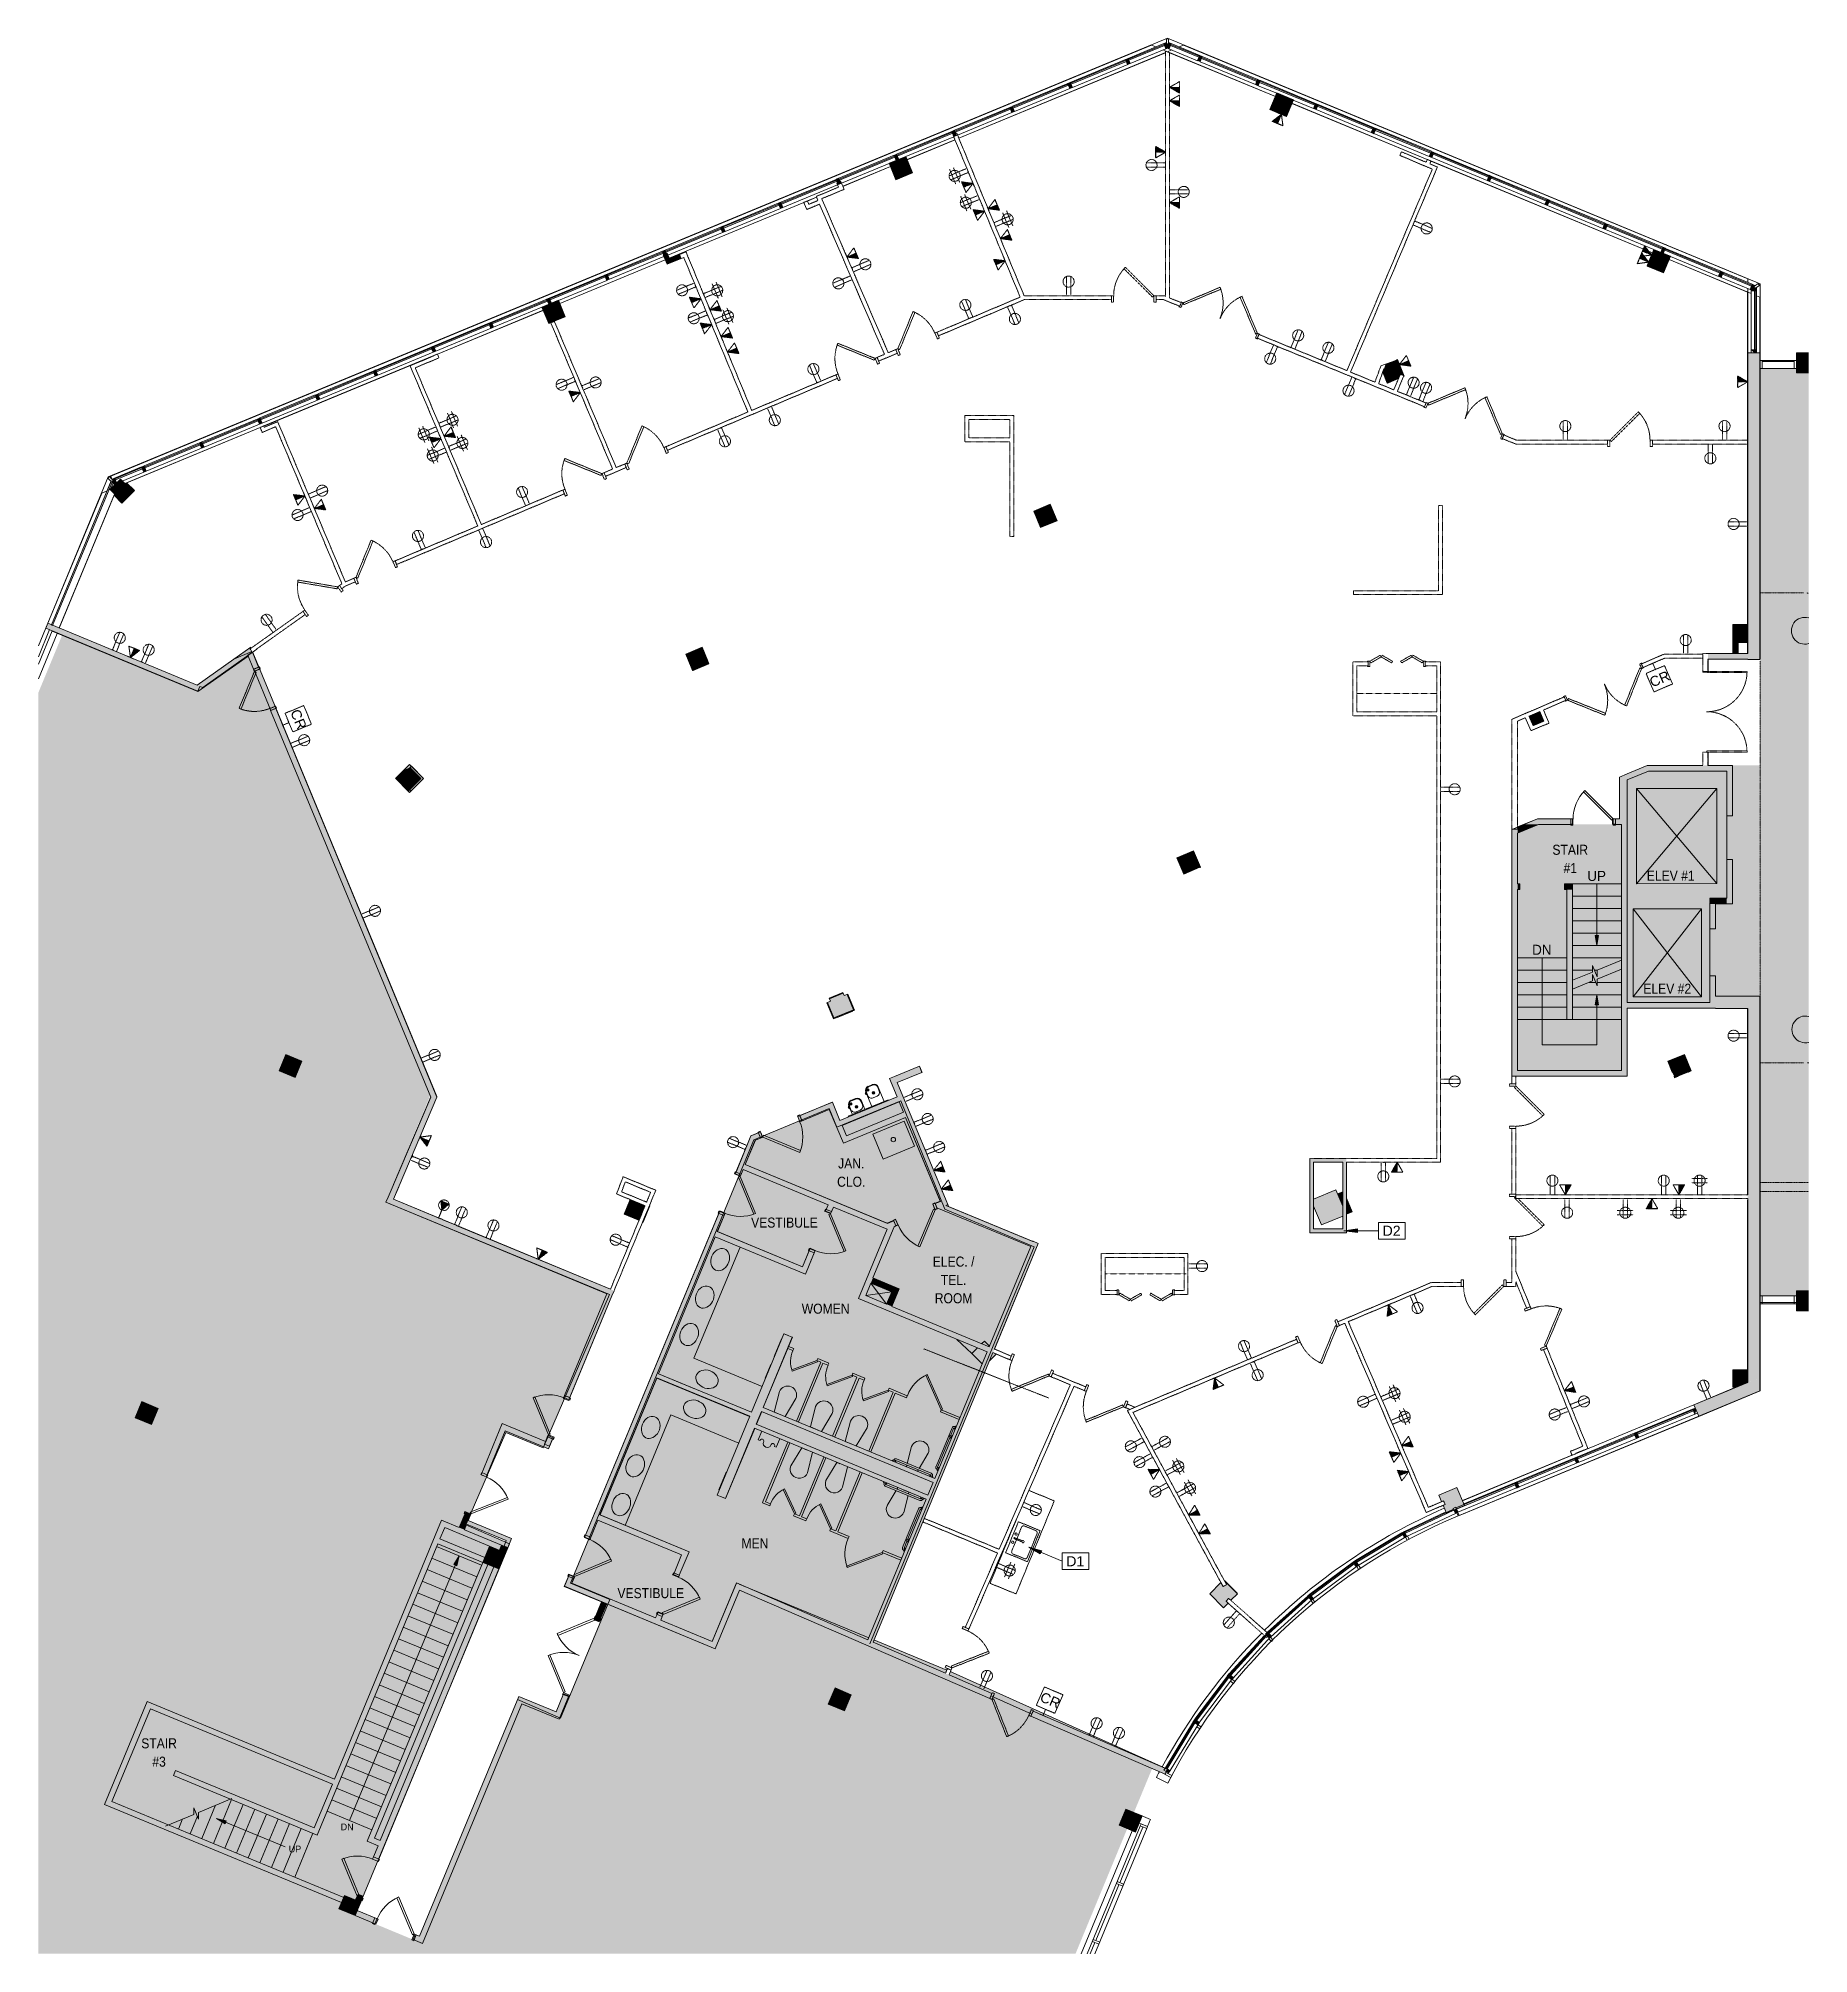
# Model space of a CAD drawing. Header units: inches. Extents: x 488 to 2071, y 800 to 2512.
import ezdxf

# ---------------------------------------------------------------- set-up
doc = ezdxf.new("R2010")
doc.units = ezdxf.units.IN
doc.header["$MEASUREMENT"] = 0
for name, pattern in [('Dash 1_32_', [0.0625, 0.03125, -0.03125]), ('Demolished', [0.1875, 0.125, -0.0625]), ('Demolished 3_16_', [0.28125, 0.1875, -0.09375]), ('IMPORT-HIDDEN _2_', [0.375, 0.25, -0.125])]:
    doc.linetypes.add(name, pattern=pattern)
for name, color, linetype, lineweight in [('A-ANNO-KEYN', 231, 'Continuous', 9), ('A-ANNO-NOTE', 131, 'Demolished', 9), ('A-COLS', 52, 'Continuous', 13), ('A-DETL', 90, 'Continuous', 9), ('A-DETL-DEMO', 6, 'Demolished 3_16_', 9), ('A-DETL-GENF', 92, 'Continuous', 9), ('A-DETL-THIN', 151, 'Continuous', 9), ('A-DOOR', 31, 'Demolished', 9), ('A-DOOR-FRAM', 31, 'Demolished', 20), ('A-Flor-Shel-Evtr', 8, 'Continuous', 9), ('A-Flor-Shel-Strs', 8, 'Continuous', 9), ('A-Flor-Shel-Text', 8, 'Continuous', 9), ('A-Flor-Shel-Tptn', 8, 'Continuous', 9), ('A-GLAZ-CURT', 52, 'Continuous', 13), ('A-GLAZ-CWMG', 51, 'Continuous', 13), ('A-Glaz-Shel', 8, 'Continuous', 9), ('A-Glaz-Shel-Sill', 8, 'Continuous', 9), ('A-WALL', 113, 'Demolished', 9), ('A-Wall-Abov', 8, 'IMPORT-HIDDEN _2_', 9), ('A-WALL-PATT', 111, 'Continuous', 13), ('A-Wall-Shel', 8, 'Continuous', 9), ('A-Wall-Shel-Fill', 8, 'Continuous', 9), ('AI-Wall-Corr', 8, 'Continuous', 9), ('AI-Wall-Demz-E', 8, 'Continuous', 9), ('AI-Wall-Fill-E-2', 8, 'Continuous', 9), ('E-ELEC-FIXT', 91, 'Demolished', 9), ('G-Anno-Ttlb', 8, 'Continuous', 9), ('I-WALL', 2, 'Demolished', 9), ('M-Hvac-Duct', 8, 'Continuous', 9), ('P-Fixt-Shel', 8, 'Continuous', 9), ('P-SANR-FIXT', 6, 'Demolished', 9), ('Q-CASE', 31, 'Demolished', 9), ('S-Cols', 8, 'Continuous', 9), ('S-Cols-Fill', 8, 'Continuous', 9)]:
    doc.layers.add(name, color=color, linetype=linetype, lineweight=lineweight)
doc.styles.add('Arial', font='arial.ttf', dxfattribs={"height": 9})
doc.styles.add('Stylus BT', font='stylu.ttf', dxfattribs={"width": 0.9, "height": 9})
doc.styles.add('Stylus BT_1', font='stylu.ttf', dxfattribs={"height": 6})
doc.styles.add('Stylus BT_2', font='stylu.ttf', dxfattribs={"height": 9})
doc.styles.add('Swis721 Lt BT', font='swissl.ttf', dxfattribs={"height": 9})

msp = doc.modelspace()

# ---------------------------------------------------------------- texts
at = {"layer": 'A-ANNO-KEYN', "char_height": 9, "width": 19.695, "attachment_point": 1, "style": 'Arial'}
for s, insert in [('D2', (1689.7, 1450.8)), ('D1', (1406.9, 1155.3))]:
    msp.add_mtext(s, dxfattribs=dict(at, insert=insert))
at = {"layer": 'A-ANNO-NOTE', "color": 7, "char_height": 9, "width": 20.604, "attachment_point": 1, "style": 'Swis721 Lt BT'}
for insert, rotation in [((1927.2, 1940.2), 23.1554), ((721.4, 1913.6), 292.5), ((1386.1, 1034.3), 336.6198)]:
    msp.add_mtext('CR', dxfattribs=dict(at, insert=insert, rotation=rotation))

# ---------------------------------------------------------------- blocks, each defined once
blk = doc.blocks.new('Revit Link EDITED_dwg_MUL1-5488114-Level 1 DEMOLITION')
at = {"layer": 'A-Glaz-Shel', "color": 7, "flags": 128}
blk.add_lwpolyline([(-1, 6.125), (-1, 6.25), (1, 6.25), (1, 6.125)], dxfattribs=at)
blk = doc.blocks.new('Revit Link EDITED_dwg_MUL1-V1-Level 1 DEMOLITION')
at = {"layer": 'A-Glaz-Shel', "color": 7, "flags": 128}
blk.add_lwpolyline([(-1, 0), (-1, 6.25), (1, 6.25), (1, 0)], close=True, dxfattribs=at)
blk = doc.blocks.new('Revit Link EDITED_dwg_MUL6-5488115-Level 1 DEMOLITION')
at = {"layer": 'A-Glaz-Shel', "color": 7, "flags": 128}
for points in [[(223, 0), (223, 6.25), (225, 6.25), (225, 0)], [(279, 0), (279, 6.25), (281, 6.25), (281, 0)]]:
    blk.add_lwpolyline(points, close=True, dxfattribs=at)
blk = doc.blocks.new('Revit Link EDITED_dwg_MUL4-5488113-Level 1 DEMOLITION')
at = {"layer": 'A-Glaz-Shel', "color": 7, "flags": 128}
for points in [[(-1, 6.1), (-1, 6.3), (1, 6.3), (1, 6.1)], [(55, 6.1), (55, 6.3), (57, 6.3), (57, 6.1)], [(111, 6.1), (111, 6.3), (113, 6.3), (113, 6.1)], [(167, 6.1), (167, 6.3), (169, 6.3), (169, 6.1)]]:
    blk.add_lwpolyline(points, dxfattribs=at)
blk = doc.blocks.new('Revit Link EDITED_dwg_MUL6-V2-Level 1 DEMOLITION')
at = {"layer": 'A-Glaz-Shel', "color": 7, "flags": 128}
for points in [[(-1, 6.125), (-1, 6.25), (1, 6.25), (1, 6.125)], [(55, 6.125), (55, 6.25), (57, 6.25), (57, 6.125)], [(111, 6.125), (111, 6.25), (113, 6.25), (113, 6.125)]]:
    blk.add_lwpolyline(points, dxfattribs=at)
blk = doc.blocks.new('Revit Link EDITED_dwg_MUL1-V3-Level 1 DEMOLITION')
at = {"layer": 'A-Glaz-Shel', "color": 7, "flags": 128}
for points in [[(-1, 3.1), (-1, 6.3), (1, 6.3), (1, 2.2)], [(1, 1.1), (1, 0), (0.3, 0)]]:
    blk.add_lwpolyline(points, dxfattribs=at)
blk = doc.blocks.new('Revit Link EDITED_dwg_MUL6-V4-Level 1 DEMOLITION')
at = {"layer": 'A-Glaz-Shel', "color": 7, "flags": 128}
for points in [[(-1, 6.1), (-1, 6.3), (1, 6.3), (1, 6.1)], [(55, 6.1), (55, 6.3), (57, 6.3), (57, 6.1)], [(111, 6.1), (111, 6.3), (113, 6.3), (113, 6.1)], [(167, 6.1), (167, 6.3), (169, 6.3), (169, 6.1)], [(223, 6.1), (223, 6.3), (225, 6.3), (225, 6.1)], [(279, 6.1), (279, 6.3), (281, 6.3), (281, 6.1)]]:
    blk.add_lwpolyline(points, dxfattribs=at)
blk = doc.blocks.new('Revit Link EDITED_dwg_MUL1-V5-Level 1 DEMOLITION')
at = {"layer": 'A-Glaz-Shel', "color": 7, "flags": 128}
blk.add_lwpolyline([(-1, 3), (-1, 6.3), (1, 6.3), (1, 3)], dxfattribs=at)
blk = doc.blocks.new('Revit Link EDITED_dwg_MUL1-V6-Level 1 DEMOLITION')
at = {"layer": 'A-Glaz-Shel', "color": 7, "flags": 128}
blk.add_lwpolyline([(-1, 2.2), (-1, 6.3), (1, 6.3), (1, 2.2)], dxfattribs=at)
blk = doc.blocks.new('Revit Link EDITED_dwg_MUL1-V7-Level 1 DEMOLITION')
at = {"layer": 'A-Glaz-Shel', "color": 7, "flags": 128}
blk.add_lwpolyline([(-1, 6.1), (-1, 6.3), (1, 6.3), (1, 6.1)], dxfattribs=at)
blk = doc.blocks.new('Revit Link EDITED_dwg_MUL1-V8-Level 1 DEMOLITION')
at = {"layer": 'A-Glaz-Shel', "color": 7, "flags": 128}
blk.add_lwpolyline([(-1, 3.2), (-1, 6.2), (1, 6.2), (1, 6.1)], dxfattribs=at)
blk = doc.blocks.new('Revit Link EDITED_dwg_MUL1-5488110-Level 1 DEMOLITION')
at = {"layer": 'A-Glaz-Shel', "color": 7, "flags": 128}
blk.add_lwpolyline([(-1, 6.125), (-1, 6.25), (1, 6.25), (1, 6.125)], dxfattribs=at)
blk = doc.blocks.new('Revit Link EDITED_dwg_MUL1-V9-Level 1 DEMOLITION')
at = {"layer": 'A-Glaz-Shel', "color": 7, "flags": 128}
blk.add_lwpolyline([(-1, 3), (-1, 6.3), (1, 6.3), (1, 3)], dxfattribs=at)
blk = doc.blocks.new('Revit Link EDITED_dwg_MUL1-V10-Level 1 DEMOLITION')
at = {"layer": 'A-Glaz-Shel', "color": 7, "flags": 128}
blk.add_lwpolyline([(-1, 3), (-1, 6.3), (1, 6.3), (1, 2.9)], dxfattribs=at)
blk = doc.blocks.new('Revit Link EDITED_dwg_MUL1-V11-Level 1 DEMOLITION')
at = {"layer": 'A-Glaz-Shel', "color": 7, "flags": 128}
blk.add_lwpolyline([(-1, 3.1), (-1, 6.3), (1, 6.3), (1, 3)], dxfattribs=at)
blk = doc.blocks.new('Revit Link EDITED_dwg_MUL1-V12-Level 1 DEMOLITION')
at = {"layer": 'A-Glaz-Shel', "color": 7, "flags": 128}
blk.add_lwpolyline([(-1, 3.1), (-1, 6.3), (1, 6.3), (1, 3.1)], dxfattribs=at)
blk = doc.blocks.new('Revit Link EDITED_dwg_MUL1-V13-Level 1 DEMOLITION')
at = {"layer": 'A-Glaz-Shel', "color": 7, "flags": 128}
blk.add_lwpolyline([(-1, 3.1), (-1, 6.3), (1, 6.3), (1, 3.1)], dxfattribs=at)
blk = doc.blocks.new('Revit Link EDITED_dwg_MUL1-V14-Level 1 DEMOLITION')
at = {"layer": 'A-Glaz-Shel', "color": 7, "flags": 128}
blk.add_lwpolyline([(-1, 3.1), (-1, 6.2), (1, 6.2), (1, 3.2)], dxfattribs=at)
blk = doc.blocks.new('Revit Link EDITED_dwg_MUL1-V15-Level 1 DEMOLITION')
at = {"layer": 'A-Glaz-Shel', "color": 7, "flags": 128}
blk.add_lwpolyline([(-1, 0), (-1, 6.3), (1, 6.3), (1, 0.3)], dxfattribs=at)
blk = doc.blocks.new('Revit Link EDITED_dwg_SINK1-5488117-Level 1 DEMOLITION')
at = {"layer": 'A-Flor-Shel-Tptn', "color": 7, "flags": 128}
blk.add_lwpolyline([(0, 20), (-1.9, 19.9), (-3.8, 19.5), (-5.5, 18.8), (-7.1, 17.8), (-8.3, 16.7), (-9.3, 15.4), (-9.9, 13.9), (-10.2, 12.4), (-10.1, 10.9), (-9.7, 9.5), (-8.9, 8.1), (-7.7, 6.8), (-6.3, 5.8), (-4.7, 5), (-2.9, 4.4), (-1, 4.1), (1, 4.1), (2.9, 4.4), (4.7, 5), (6.3, 5.8), (7.7, 6.8), (8.9, 8.1), (9.7, 9.5), (10.1, 10.9), (10.2, 12.4), (9.9, 13.9), (9.3, 15.4), (8.3, 16.7), (7.1, 17.8), (5.5, 18.8), (3.8, 19.5), (1.9, 19.9)], close=True, dxfattribs=at)
blk = doc.blocks.new('Revit Link EDITED_dwg_SINK1-5488118-Level 1 DEMOLITION')
at = {"layer": 'A-Flor-Shel-Tptn', "color": 7, "flags": 128}
blk.add_lwpolyline([(0, 20), (-1.9, 19.9), (-3.8, 19.5), (-5.5, 18.8), (-7.1, 17.8), (-8.3, 16.7), (-9.3, 15.4), (-9.9, 13.9), (-10.2, 12.4), (-10.1, 10.9), (-9.7, 9.5), (-8.9, 8.1), (-7.7, 6.8), (-6.3, 5.8), (-4.7, 5), (-2.9, 4.4), (-1, 4.1), (1, 4.1), (2.9, 4.4), (4.7, 5), (6.3, 5.8), (7.7, 6.8), (8.9, 8.1), (9.7, 9.5), (10.1, 10.9), (10.2, 12.4), (9.9, 13.9), (9.3, 15.4), (8.3, 16.7), (7.1, 17.8), (5.5, 18.8), (3.8, 19.5), (1.9, 19.9)], close=True, dxfattribs=at)
blk = doc.blocks.new('Revit Link EDITED_dwg_GRAB36-5488122-Level 1 DEMOLITION')
at = {"layer": 'P-Fixt-Shel', "color": 7}
for p, q in [((0.7, 18.8), (1, 18.8)), ((1, 17.3), (0.7, 17.3)), ((1.5, -16.8), (1.5, 16.7)), ((3, 16.7), (3, -16.8)), ((0.5, -19.5), (0, -19.5)), ((0.7, -17.2), (1, -17.2)), ((1, -18.7), (0.7, -18.7))]:
    blk.add_line(p, q, dxfattribs=at)
at = {"layer": 'P-Fixt-Shel', "color": 7, "flags": 128}
for points in [[(0, 19.5), (0.5, 19.5), (0.7, 19.2), (0.7, 16.7), (0.5, 16.5), (0, 16.5)], [(0, -16.5), (0.5, -16.5), (0.7, -16.8), (0.7, -19.3), (0.5, -19.5)]]:
    blk.add_lwpolyline(points, dxfattribs=at)
at = {"layer": 'P-Fixt-Shel', "color": 7}
for centre, radius, start, end in [((1, 16.7), 2, 360, 90), ((1, 16.7), 0.5, 360, 90), ((1, -16.8), 2, 270, 0), ((1, -16.8), 0.5, 270, 0)]:
    blk.add_arc(centre, radius, start, end, dxfattribs=at)
blk = doc.blocks.new('Revit Link EDITED_dwg_TOILET1-5488119-Level 1 DEMOLITION')
at = {"layer": 'P-Fixt-Shel', "color": 7}
blk.add_line((5.3, 0), (8, 18.6), dxfattribs=at)
at = {"layer": 'P-Fixt-Shel', "color": 7, "flags": 128}
blk.add_lwpolyline([(-8, 18.6), (-5.3, 0), (0, 0)], dxfattribs=at)
at = {"layer": 'P-Fixt-Shel', "color": 7}
blk.add_arc((0, 18.6), 8.03, 360, 180, dxfattribs=at)
blk = doc.blocks.new('Revit Link EDITED_dwg_TOILET1-V16-Level 1 DEMOLITION')
at = {"layer": 'P-Fixt-Shel', "color": 7}
blk.add_line((5.3, 0), (8, 18.6), dxfattribs=at)
at = {"layer": 'P-Fixt-Shel', "color": 7, "flags": 128}
blk.add_lwpolyline([(-8, 18.6), (-5.3, 0), (2.1, 0)], dxfattribs=at)
at = {"layer": 'P-Fixt-Shel', "color": 7}
blk.add_arc((0, 18.6), 8.03, 360, 180, dxfattribs=at)
blk = doc.blocks.new('Revit Link EDITED_dwg_GRAB36-5488120-Level 1 DEMOLITION')
at = {"layer": 'P-Fixt-Shel', "color": 7}
for p, q in [((0.75, 18.75), (1, 18.75)), ((1, 17.25), (0.75, 17.25)), ((1.5, -16.75), (1.5, 16.75)), ((3, 16.75), (3, -16.75)), ((0.5, -19.5), (0, -19.5)), ((0.75, -17.25), (1, -17.25)), ((1, -18.75), (0.75, -18.75))]:
    blk.add_line(p, q, dxfattribs=at)
at = {"layer": 'P-Fixt-Shel', "color": 7, "flags": 128}
for points in [[(0, 19.5), (0.5, 19.5), (0.75, 19.25), (0.75, 16.75), (0.5, 16.5), (0, 16.5)], [(0, -16.5), (0.5, -16.5), (0.75, -16.75), (0.75, -19.25), (0.5, -19.5)]]:
    blk.add_lwpolyline(points, dxfattribs=at)
at = {"layer": 'P-Fixt-Shel', "color": 7}
for centre, radius, start, end in [((1, 16.75), 2, 360, 90), ((1, 16.75), 0.5, 360, 90), ((1, -16.75), 2, 270, 0), ((1, -16.75), 0.5, 270, 0)]:
    blk.add_arc(centre, radius, start, end, dxfattribs=at)
blk = doc.blocks.new('Revit Link EDITED_dwg_TOILET1-V17-Level 1 DEMOLITION')
at = {"layer": 'P-Fixt-Shel', "color": 7}
blk.add_line((5.3, 0), (8, 18.6), dxfattribs=at)
at = {"layer": 'P-Fixt-Shel', "color": 7, "flags": 128}
blk.add_lwpolyline([(-8, 18.6), (-5.3, 0), (2.2, 0)], dxfattribs=at)
at = {"layer": 'P-Fixt-Shel', "color": 7}
blk.add_arc((0, 18.6), 8.03, 360, 180, dxfattribs=at)
blk = doc.blocks.new('Revit Link EDITED_dwg_TOILET1-5488121-Level 1 DEMOLITION')
at = {"layer": 'P-Fixt-Shel', "color": 7}
blk.add_line((5.3, 0), (8, 18.6), dxfattribs=at)
at = {"layer": 'P-Fixt-Shel', "color": 7, "flags": 128}
blk.add_lwpolyline([(-8, 18.6), (-5.3, 0), (0, 0)], dxfattribs=at)
at = {"layer": 'P-Fixt-Shel', "color": 7}
blk.add_arc((0, 18.6), 8.03, 360, 180, dxfattribs=at)
blk = doc.blocks.new('Revit Link EDITED_dwg_TOILET1-V18-Level 1 DEMOLITION')
at = {"layer": 'P-Fixt-Shel', "color": 7}
blk.add_line((5.3, 0), (8, 18.6), dxfattribs=at)
at = {"layer": 'P-Fixt-Shel', "color": 7, "flags": 128}
blk.add_lwpolyline([(-8, 18.6), (-5.3, 0), (-2.2, 0)], dxfattribs=at)
at = {"layer": 'P-Fixt-Shel', "color": 7}
blk.add_arc((0, 18.6), 8.03, 360, 180, dxfattribs=at)
blk = doc.blocks.new('Revit Link EDITED_dwg_URINAL1-5488130-Level 1 DEMOLITION')
at = {"layer": 'P-Fixt-Shel', "color": 7, "flags": 128}
for points in [[(-8.7, 0), (-8.7, -8.3), (-6.9, -8.3), (-6.9, -7.3)], [(6.9, -7.3), (6.9, -8.3), (8.7, -8.3), (8.7, 0)]]:
    blk.add_lwpolyline(points, dxfattribs=at)
at = {"layer": 'P-Fixt-Shel', "color": 7}
for centre, radius, start, end in [((-5.3, -8.1), 1.8, 353.9369, 153.0544), ((0, -8.3), 3.51, 180, 0), ((5.3, -8.1), 1.8, 26.9456, 186.0631)]:
    blk.add_arc(centre, radius, start, end, dxfattribs=at)
blk = doc.blocks.new('Revit Link EDITED_dwg-5488103-Level 1 DEMOLITION')
at = {"layer": 'A-Wall-Shel-Fill'}
h = blk.add_hatch(color=7, dxfattribs=at)
h.paths.add_polyline_path([(1980.4, 1945.8), (1980.8, 1945.8), (1980.8, 1957.3), (1980.4, 1957.3), (1980.4, 1946.3), (1975.8, 1946.3), (1975.8, 1945.8)], flags=0)
h.paths.add_polyline_path([(2027.1, 1957.3), (2027.1, 2231.3), (2027, 2231.3), (2027, 1957.3)], flags=0)
h.paths.add_polyline_path([(2016, 1962.3), (2016, 1972.3), (2015.8, 1972.3), (2015.8, 1962.3)], flags=0)
h.paths.add_polyline_path([(2016, 1988.3), (2016, 2075.4), (2015.8, 2075.4), (2015.8, 1988.3)], flags=0)
h.paths.add_polyline_path([(2015.8, 2078.1), (2016, 2078.1), (2016, 2231.3), (2015.8, 2231.3), (2015.8, 2098.4)], flags=0)
for points in [[(2007.6, 1962.3), (2007.6, 1972.3), (2002.6, 1972.3), (2002.6, 1962.3)], [(1997.2, 1743.5), (1997.3, 1743.5), (1997.3, 1743.6), (1982.3, 1743.6), (1982.3, 1743.5), (1987.3, 1743.5)], [(1277.9, 1587.9), (1278, 1587.9), (1275.7, 1593.5), (1275.6, 1593.5)], [(885.3, 1149.8), (887.2, 1154.3), (847.1, 1170.9), (851.3, 1180.9), (900.3, 1160.6), (902.2, 1165.2), (848.5, 1187.4), (840.6, 1168.3), (883.7, 1150.5)], [(868.9, 1179), (874.7, 1193), (870.1, 1194.9), (864.3, 1180.9), (868.9, 1179)], [(907.6, 1163), (911, 1171.2), (872.3, 1187.2), (870.9, 1184), (906.4, 1169.3), (904.4, 1164.3), (907.6, 1163)], [(759.1, 845.6), (761.1, 850.2), (553.9, 936), (588.3, 1018.9), (750.9, 951.6), (734.6, 912.4), (610.6, 963.7), (608.8, 959.3), (737.2, 906), (845.1, 1166.4), (840.6, 1168.3), (752.7, 956), (585.4, 1025.3), (547.3, 933.3), (756.8, 846.6)], [(792.3, 884.5), (899.7, 1143.9), (895.1, 1145.8), (793.7, 901), (788.6, 903.1), (890, 1147.9), (885.3, 1149.8), (782, 900.4), (791.8, 896.4), (787.6, 886.5), (792.3, 884.5)], [(989.5, 1096.5), (996.2, 1112.6), (991.6, 1114.5), (984.9, 1098.4)], [(776.3, 846), (778.5, 851.3), (773.9, 853.2), (771.7, 848), (776.3, 846)]]:
    blk.add_hatch(color=7, dxfattribs=at).paths.add_polyline_path(points, flags=0)
h = blk.add_hatch(color=7, dxfattribs=at)
h.paths.add_polyline_path([(1997.3, 1817.3), (1997.3, 1817.3), (1997.3, 1821.3)], flags=0)
h.paths.add_polyline_path([(1980.8, 1862.3), (1980.8, 1873.8), (1980.4, 1873.8), (1980.4, 1862.3)], flags=0)
h = blk.add_hatch(color=7, dxfattribs=at)
h.paths.add_polyline_path([(819.9, 1838.2), (821.2, 1839.5), (820.1, 1840.5), (818.8, 1839.3)], flags=0)
h.paths.add_polyline_path([(807.5, 1850.6), (814.6, 1857.7), (819.9, 1859.9), (821.5, 1861.6), (819.9, 1863.2), (807.4, 1850.7), (807.5, 1850.6)], flags=0)
h = blk.add_hatch(color=7, dxfattribs=at)
h.paths.add_polyline_path([(1810.3, 1807.1), (1826.1, 1813.8), (1810.3, 1807.3)], flags=0)
h.paths.add_polyline_path([(1810.3, 1805.4), (1810.3, 1807.1), (1806.4, 1805.4), (1810.3, 1805.4)], flags=0)
h.paths.add_polyline_path([(1859.3, 1809.7), (1859.3, 1814.6), (1857.8, 1814.6), (1857.8, 1809.7)], flags=0)
h.paths.add_polyline_path([(1895.3, 1809.7), (1897.8, 1809.7), (1897.8, 1814.6), (1895.3, 1814.6)], flags=0)
h = blk.add_hatch(color=7, dxfattribs=at)
h.paths.add_polyline_path([(1972.2, 1280.3), (2027.1, 1303.1), (2027.1, 1656), (2027, 1656), (2027, 1303.1), (1972.2, 1280.4)], flags=0)
h.paths.add_polyline_path([(1968, 1290.6), (2005.8, 1306.3), (2005.5, 1306.3), (1967.9, 1290.7)], flags=0)
h.paths.add_polyline_path([(2016, 1322), (2016, 1475), (2015.8, 1475), (2015.8, 1322)], flags=0)
h.paths.add_polyline_path([(2016, 1478.5), (2016, 1617.9), (2015.8, 1617.9), (2015.8, 1478.5)], flags=0)
h.paths.add_polyline_path([(2016, 1620.6), (2016, 1645), (2015.8, 1645), (2015.8, 1620.6)], flags=0)
h = blk.add_hatch(color=7, dxfattribs=at)
h.paths.add_polyline_path([(1377.1, 1436.8), (1377.1, 1436.8), (1301.6, 1468.1), (1300.9, 1469.7), (1299.3, 1469), (1376.7, 1436.9)], flags=0)
h.paths.add_polyline_path([(1289.5, 1465.4), (1291.5, 1466.2), (1289.8, 1470.5), (1294.4, 1472.4), (1294.3, 1472.7), (1287.6, 1470), (1289.4, 1465.6)], flags=0)
h.paths.add_polyline_path([(1210.4, 1531), (1261.4, 1552.2), (1257.6, 1561.4), (1206.5, 1540.3), (1209.6, 1532.9)], flags=0)
h.paths.add_polyline_path([(1168.8, 1543.8), (1170.7, 1544.5), (1168.7, 1549.2), (1166.9, 1548.4), (1168.7, 1543.9)], flags=0)
h.paths.add_polyline_path([(1255.7, 1566), (1255.7, 1566), (1255.7, 1566)], flags=0)
h = blk.add_hatch(color=7, dxfattribs=at)
h.paths.add_polyline_path([(1322.6, 1336.5), (1327.6, 1341.6), (1309.1, 1349.2), (1321.8, 1337.3)], flags=0)
h.paths.add_polyline_path([(1250.9, 1391.7), (1250.9, 1391.7), (1250.9, 1391.7)], flags=0)
h.paths.add_polyline_path([(1257.5, 1394.4), (1257.5, 1394.4), (1257.5, 1394.4)], flags=0)
h.paths.add_polyline_path([(1246.7, 1447.6), (1246.7, 1447.6), (1198.7, 1467.5), (1197, 1463.4), (1192.3, 1465.3), (1194, 1469.5), (1118, 1500.9), (1116.3, 1496.8), (1111.7, 1498.7), (1119.7, 1518), (1119.6, 1518), (1111, 1497.3), (1115.8, 1495.3), (1118.1, 1500.9), (1194, 1469.4), (1191.7, 1463.9), (1196.4, 1462), (1198.7, 1467.5), (1246.7, 1447.6)], flags=0)
h.paths.add_polyline_path([(1254.6, 1450.9), (1256.3, 1451.6), (1254.4, 1456.2), (1246.7, 1453.1), (1120, 1505.6), (1129, 1527.3), (1135.6, 1530), (1133.6, 1534.6), (1125, 1531.1), (1120.7, 1520.6), (1120.7, 1520.5), (1125.1, 1531.1), (1131.8, 1533.9), (1133.7, 1529.2), (1128.9, 1527.3), (1119.9, 1505.6), (1247.2, 1452.9), (1252.8, 1455.2), (1254.4, 1451.4)], flags=0)
h = blk.add_hatch(color=7, dxfattribs=at)
h.paths.add_polyline_path([(1657.5, 1461), (1662.6, 1463.1), (1657.5, 1475.4), (1657.5, 1461.5)], flags=0)
h.paths.add_polyline_path([(1654, 1468.4), (1654, 1481.2), (1649.5, 1479.3), (1654, 1468.4)], flags=0)
h = blk.add_hatch(color=7, dxfattribs=at)
h.paths.add_polyline_path([(1093.1, 1072.5), (1093.1, 1072.5), (958.3, 1128.4), (961.9, 1137.2), (966.5, 1135.3), (964.8, 1131.1), (1039.8, 1100.1), (1039.8, 1100.1), (964.9, 1131.1), (967.2, 1136.7), (962.5, 1138.6), (958.2, 1128.3), (1093, 1072.5)], flags=0)
h.paths.add_polyline_path([(1090.5, 1079), (1112.1, 1131.3), (1112.1, 1131.3), (1090.4, 1079.1), (1044.4, 1098.2), (1044.4, 1098.1), (1090.4, 1079.1)], flags=0)
h.paths.add_polyline_path([(1229.6, 1080.6), (1230.3, 1082.4), (1114.8, 1130.2), (1225.5, 1082.4)], flags=0)
h.paths.add_polyline_path([(1045.7, 1101.4), (1046.7, 1103.8), (1042.1, 1105.7), (1041.1, 1103.3), (1044.4, 1101.9)], flags=0)
h.paths.add_polyline_path([(1060.5, 1137), (1069.7, 1159.2), (990.2, 1192.2), (1040.9, 1314.6), (1123.9, 1280.2), (1124, 1280.4), (1040.9, 1314.7), (990.1, 1192.2), (1069.7, 1159.2), (1061, 1138.3), (1056.4, 1140.2), (1055.9, 1138.9), (1057.3, 1138.3)], flags=0)
h.paths.add_polyline_path([(1063.1, 1156.5), (1063.1, 1156.5), (988.2, 1187.5), (981.8, 1172.2), (977.2, 1174.1), (1096.4, 1461.7), (1101, 1459.8), (1095, 1445.5), (1171.1, 1414), (1177, 1428.3), (1181.6, 1426.4), (1173.8, 1407.4), (1093.1, 1440.8), (1042.4, 1318.4), (1051.4, 1314.7), (1042.5, 1318.4), (1093.2, 1440.8), (1173.8, 1407.4), (1182.6, 1428.7), (1178, 1430.6), (1171.1, 1414), (1095.1, 1445.5), (1102, 1462.1), (1097.3, 1464.1), (976.2, 1171.9), (981, 1169.9), (988.3, 1187.5), (1063.1, 1156.5)], flags=0)
h.paths.add_polyline_path([(1102.4, 1206.9), (1102.4, 1206.9), (1102.4, 1206.9)], flags=0)
h.paths.add_polyline_path([(1102.4, 1206.9), (1128.4, 1269.6), (1128.3, 1269.7), (1102.9, 1208.1)], flags=0)
h.paths.add_polyline_path([(1130, 1273.3), (1134.7, 1284.6), (1134.4, 1284.7), (1129.8, 1273.4)], flags=0)
h.paths.add_polyline_path([(1136.1, 1288.3), (1162.1, 1351.1), (1161.9, 1351.2), (1136, 1288.4)], flags=0)
h = blk.add_hatch(color=7, dxfattribs=at)
h.paths.add_polyline_path([(1495.2, 965.8), (1495.2, 965.8), (1305.9, 1051.1), (1303.4, 1052.1), (1302.1, 1049.2), (1340.5, 1032.6), (1339.5, 1030.4), (1376, 1014), (1377.2, 1016.8), (1426.4, 995.5), (1426.5, 995.7), (1429, 994.6), (1428.9, 994.4), (1494.8, 965.9)], flags=0)
h.paths.add_polyline_path([(1298.9, 1050.6), (1300.1, 1053.4), (1234.9, 1080.4), (1234.2, 1078.6), (1293.4, 1053)], flags=0)
at = {"layer": 'AI-Wall-Fill-E-2'}
h = blk.add_hatch(color=7, dxfattribs=at)
h.paths.add_polyline_path([(888.5, 1226.2), (905.5, 1267.4), (944.2, 1251.3), (948.3, 1261.2), (943.7, 1263.1), (943.2, 1262), (947.8, 1260.1), (945.1, 1253.6), (940.5, 1255.5), (941.5, 1257.9), (902.8, 1273.9), (883.8, 1228.2)], flags=0)
h.paths.add_polyline_path([(962.1, 1294.4), (963.1, 1297.1), (958.5, 1299), (957.4, 1296.3), (958.5, 1295.9)], flags=0)
h.paths.add_polyline_path([(999.5, 1394), (999.5, 1394), (998.8, 1394.3)], flags=0)
h.paths.add_polyline_path([(859.1, 1452.1), (859.1, 1452.2), (849.7, 1456)], flags=0)
h.paths.add_polyline_path([(847.1, 1457.1), (847.1, 1457.2), (805.5, 1474.4), (805.5, 1474.3), (844.3, 1458.3)], flags=0)
h.paths.add_polyline_path([(805.6, 1487.5), (838.8, 1565.8), (838.8, 1566), (819.7, 1521)], flags=0)
h.paths.add_polyline_path([(844.2, 1566), (844.3, 1566.2), (830.8, 1598.9), (830.6, 1598.8), (844.1, 1566.2)], flags=0)
h.paths.add_polyline_path([(829.5, 1601.3), (829.7, 1601.4), (777.4, 1727.6), (777.3, 1727.5), (802.9, 1665.6)], flags=0)
h.paths.add_polyline_path([(776.2, 1730.1), (776.4, 1730.2), (679.7, 1963.6), (679.5, 1963.5), (685, 1950.2), (680.6, 1948.4), (695.9, 1911.4), (700.3, 1913.3), (713.3, 1882)], flags=0)
h.paths.add_polyline_path([(630.5, 1928.4), (675.5, 1960.2), (675.4, 1960.5), (635, 1932), (632.5, 1933), (630.7, 1928.8), (500.4, 1982.7), (500.3, 1982.3), (629.9, 1928.6)], flags=0)
h.paths.add_polyline_path([(662.8, 1957.3), (678.9, 1964.2), (677.3, 1966.5), (678.2, 1967.2), (677.9, 1967.9), (666.5, 1959.9)], flags=0)
h = blk.add_hatch(color=7, dxfattribs=at)
h.paths.add_polyline_path([(831.5, 809), (920.2, 1023.3), (953.5, 1009.5), (962.2, 1030.4), (957.5, 1032.3), (950.9, 1016.2), (917.5, 1030), (828.7, 815.6), (825, 817.1), (823.1, 812.5), (828.7, 810.2)], flags=0)
h.paths.add_polyline_path([(789.8, 826.3), (791.7, 830.9), (773.2, 838.6), (771.3, 834), (788.6, 826.8)], flags=0)
at = {"layer": 'G-Anno-Ttlb'}
for points in [[(1881.3, 1701.3), (1879.8, 1710.3), (1882.8, 1710.3)], [(1879.8, 1648.3), (1881.3, 1657.3), (1882.8, 1648.3)], [(862.1, 1146.8), (859.4, 1148), (864.2, 1155.7)], [(655, 916), (647.3, 920.9), (656.1, 918.8)]]:
    blk.add_hatch(color=7, dxfattribs=at).paths.add_polyline_path(points, flags=0)
at = {"layer": 'S-Cols-Fill'}
for points in [[(1603.5, 2442.6), (1603.5, 2442.6), (1589, 2448.6)], [(2070.5, 2213.3), (2070.5, 2231.3), (2059.6, 2231.3), (2059.6, 2213.3)], [(562.8, 2096.9), (573.9, 2108), (567, 2115), (565.3, 2114.3), (572.7, 2106.8), (563.5, 2097.6), (556.3, 2104.9), (555.9, 2103.9), (562.1, 2097.6)], [(2007.6, 1972.3), (2016, 1972.3), (2016, 1988.3), (2002.6, 1988.3), (2002.6, 1972.3)], [(2067.1, 1970.7), (2069.4, 1971), (2070.5, 1971.3), (2070.5, 1994.2), (2069.4, 1994.5), (2067.1, 1994.7), (2064.7, 1994.5), (2062.5, 1993.8), (2060.4, 1992.7), (2058.6, 1991.2), (2057.1, 1989.4), (2056, 1987.3), (2055.3, 1985.1), (2055.1, 1982.7), (2055.3, 1980.4), (2056, 1978.1), (2057.1, 1976.1), (2058.6, 1974.3), (2060.4, 1972.8), (2062.5, 1971.7), (2064.7, 1971)], [(1824.1, 1898), (1824.5, 1898.1), (1821, 1906.5), (1820.5, 1906.3), (1824, 1898.1)], [(821.2, 1839.5), (832.4, 1850.7), (821.5, 1861.6), (819.9, 1859.9), (820.5, 1860.2), (830.1, 1850.6), (820.1, 1840.5), (820.5, 1840.1)], [(1201.5, 1636.7), (1216, 1642.7), (1215.9, 1642.8), (1201.4, 1636.8)], [(2067.6, 1614.3), (2069.9, 1614.5), (2070.5, 1614.7), (2070.5, 1637.9), (2069.9, 1638.1), (2067.6, 1638.3), (2065.2, 1638.1), (2063, 1637.4), (2060.9, 1636.3), (2059.1, 1634.8), (2057.6, 1633), (2056.5, 1630.9), (2055.8, 1628.6), (2055.6, 1626.3), (2055.8, 1623.9), (2056.5, 1621.7), (2057.6, 1619.6), (2059.1, 1617.8), (2060.9, 1616.3), (2063, 1615.2), (2065.2, 1614.5)], [(717.7, 1583.4), (723.7, 1597.9), (709.2, 1603.9), (703.2, 1589.4)], [(1951.1, 1584.5), (1953.5, 1584.5), (1962.6, 1588.2), (1948.9, 1588.2), (1950.5, 1584.5), (1950.8, 1584.5)], [(2070.5, 1374.7), (2070.5, 1392.7), (2059.6, 1392.7), (2059.6, 1374.7)], [(2005.5, 1306.3), (2005.8, 1306.3), (2016, 1310.5), (2016, 1322), (2002.8, 1322), (2002.8, 1306.3)], [(589.2, 1273), (595.2, 1287.5), (580.7, 1293.5), (574.7, 1279), (577.5, 1277.8)], [(905.7, 1158.4), (907.6, 1163), (902.2, 1165.2), (900.3, 1160.6), (905.7, 1158.4)], [(899.7, 1143.9), (905.7, 1158.4), (891.3, 1164.3), (885.3, 1149.8), (899.7, 1143.9)], [(1559.6, 1122), (1559.7, 1122.2), (1548.6, 1133.3), (1548.5, 1133.1), (1557, 1124.6)], [(1208.7, 1017), (1214.7, 1031.5), (1200.2, 1037.5), (1194.2, 1023)], [(1468.7, 908.7), (1474.7, 923.2), (1460.2, 929.2), (1454.2, 914.7), (1461.4, 911.7)], [(771.3, 834), (776.3, 846), (761.8, 852.1), (756.8, 840), (771.3, 834)]]:
    blk.add_hatch(color=7, dxfattribs=at).paths.add_polyline_path(points, flags=0)
h = blk.add_hatch(color=7, dxfattribs=at)
h.paths.add_polyline_path([(1693.8, 2204.2), (1694.2, 2204.4), (1690, 2214.5), (1689.8, 2213.9), (1693.4, 2205)], flags=0)
h.paths.add_polyline_path([(1687.8, 2218.6), (1687.9, 2218.8), (1687.8, 2218.7)], flags=0)
h = blk.add_hatch(color=7, dxfattribs=at)
h.paths.add_polyline_path([(1072.9, 1947.1), (1073.3, 1947.2), (1072, 1950.4), (1071.6, 1950.2), (1072.9, 1947.2)], flags=0)
h.paths.add_polyline_path([(1087.4, 1953.1), (1087.4, 1953.1), (1086.1, 1956.3), (1086, 1956.2), (1087.2, 1953.5)], flags=0)
h = blk.add_hatch(color=7, dxfattribs=at)
h.paths.add_polyline_path([(1028.6, 1454.1), (1034.6, 1468.6), (1034.2, 1468.7), (1028.2, 1454.2), (1028.4, 1454.1)], flags=0)
h.paths.add_polyline_path([(1025, 1455.5), (1030.4, 1468.6), (1029.3, 1469.1), (1025.1, 1458.9), (1025.1, 1458.9), (1023.9, 1456), (1024, 1455.9)], flags=0)
h = blk.add_hatch(color=7, dxfattribs=at)
h.paths.add_polyline_path([(1331.8, 1327.3), (1336.2, 1338), (1327.6, 1341.6), (1322.6, 1336.5), (1331.5, 1327.6)], flags=0)
h.paths.add_polyline_path([(1338.3, 1330.1), (1344.3, 1336), (1341.3, 1337.3), (1338.3, 1330.1)], flags=0)
h.paths.add_polyline_path([(1338.1, 1342.6), (1338.3, 1343), (1333.7, 1347.6), (1331.5, 1345.4), (1336.2, 1343.4)], flags=0)
at = {"layer": 'A-Flor-Shel-Evtr', "color": 7}
for p, q in [((1997.3, 1817.3), (1997.3, 1778.3)), ((1974.7, 1734), (1913.5, 1655.4)), ((1982.3, 1716.2), (1982.3, 1674.2))]:
    blk.add_line(p, q, dxfattribs=at)
at = {"layer": 'A-Flor-Shel-Evtr', "color": 7, "flags": 128}
for points in [[(1988.5, 1841.8), (1916.5, 1756.5), (1916.5, 1841.8)], [(1916.5, 1756.5), (1988.5, 1756.8), (1988.5, 1841.8), (1916.5, 1841.8), (1988.5, 1756.8)], [(1913.5, 1734), (1913.5, 1655.4), (1974.7, 1655.4), (1974.7, 1734), (1913.5, 1734), (1974.7, 1655.4)]]:
    blk.add_lwpolyline(points, dxfattribs=at)
at = {"layer": 'A-Flor-Shel-Strs', "color": 7}
for p, q in [((1859.3, 1756.3), (1903.3, 1756.3)), ((1859.3, 1745.3), (1903.3, 1745.3)), ((1859.3, 1734.3), (1903.3, 1734.3)), ((1859.3, 1723.3), (1903.3, 1723.3)), ((1859.3, 1712.3), (1903.3, 1712.3)), ((1859.3, 1701.3), (1903.3, 1701.3)), ((1810.3, 1690.3), (1854.3, 1690.3)), ((1810.3, 1679.3), (1854.3, 1679.3)), ((1859.3, 1690.3), (1903.3, 1690.3)), ((1859.3, 1679.3), (1877.3, 1679.3)), ((1879.3, 1679.3), (1881.3, 1679.3)), ((1810.3, 1668.3), (1854.3, 1668.3)), ((1880.3, 1668.3), (1874.3, 1668.3)), ((1881.3, 1668.3), (1903.3, 1668.3)), ((1810.3, 1657.3), (1854.3, 1657.3)), ((1810.3, 1646.3), (1854.3, 1646.3)), ((1859.3, 1657.3), (1903.3, 1657.3)), ((1859.3, 1646.3), (1903.3, 1646.3)), ((1810.3, 1635.3), (1854.3, 1635.3)), ((1859.3, 1635.3), (1903.3, 1635.3)), ((839.8, 1153.7), (880, 1137)), ((844.1, 1164), (884.3, 1147.4)), ((831.3, 1133.1), (871.5, 1116.4)), ((835.5, 1143.3), (875.7, 1126.7)), ((827, 1122.7), (867.2, 1106.1)), ((818.5, 1102.1), (858.7, 1085.5)), ((822.7, 1112.5), (863, 1095.8)), ((809.9, 1081.5), (850.1, 1064.9)), ((814.2, 1091.9), (854.4, 1075.2)), ((805.7, 1071.3), (845.9, 1054.6)), ((797.1, 1050.7), (837.4, 1034)), ((801.4, 1060.9), (841.6, 1044.2)), ((788.6, 1029.9), (828.8, 1013.3)), ((792.8, 1040.2), (833, 1023.5)), ((784.3, 1019.7), (824.5, 1003)), ((775.8, 999.2), (816, 982.5)), ((780.1, 1009.4), (820.3, 992.8)), ((767.3, 978.7), (807.5, 962)), ((771.6, 988.9), (811.8, 972.3)), ((763, 968.3), (803.3, 951.7)), ((754.5, 947.8), (794.8, 931.2)), ((758.8, 958.1), (799, 941.4)), ((646.4, 932.6), (634.1, 902.8)), ((660.7, 937.7), (644.5, 898.5)), ((671.1, 933.4), (654.9, 894.2)), ((681.5, 929.1), (665.3, 889.9)), ((691.9, 924.8), (675.7, 885.6)), ((746.1, 927.3), (786.3, 910.7)), ((750.3, 937.6), (790.5, 920.9)), ((617, 920.4), (613.3, 911.4)), ((630.2, 922.9), (623.7, 907.1)), ((702.3, 920.5), (686.1, 881.3)), ((712.7, 916.2), (696.4, 877)), ((723.1, 911.9), (706.8, 872.7)), ((733.5, 907.6), (717.2, 868.4))]:
    blk.add_line(p, q, dxfattribs=at)
at = {"layer": 'A-Flor-Shel-Strs', "color": 7, "flags": 128}
for points in [[(1859.3, 1670.3), (1877.3, 1677.6), (1877.3, 1683.3), (1881.5, 1673.3), (1881.5, 1679.3), (1903.3, 1688.3)], [(1859.3, 1662.3), (1877.3, 1669.6), (1877.3, 1675.3), (1881.5, 1665.3), (1881.5, 1671.3), (1903.3, 1680.3)], [(601.6, 914.1), (627.1, 924.5), (627, 930.3), (631.3, 920.3), (631.3, 926.3), (661, 938.7)]]:
    blk.add_lwpolyline(points, dxfattribs=at)
at = {"layer": 'A-Flor-Shel-Tptn', "color": 7}
for p, q in [((1157.9, 1341), (1162.5, 1339.1)), ((1162.5, 1339.1), (1157.9, 1341)), ((1158.7, 1342.8), (1163.3, 1340.9)), ((1163.3, 1340.9), (1158.7, 1342.8)), ((1162.5, 1339.1), (1163.3, 1340.9)), ((1162.5, 1339.1), (1163.3, 1340.9)), ((1184, 1330.2), (1161.5, 1321.8)), ((1184, 1330.2), (1161.5, 1321.8)), ((1161.9, 1320.7), (1161.5, 1321.8)), ((1161.9, 1320.7), (1161.5, 1321.8)), ((1184.4, 1329.1), (1161.9, 1320.7)), ((1184.4, 1329.1), (1161.9, 1320.7)), ((1187.5, 1328.7), (1165.7, 1276.1)), ((1165.7, 1276.1), (1187.5, 1328.7)), ((1189.3, 1328), (1167.5, 1275.3)), ((1167.5, 1275.3), (1189.3, 1328)), ((1184, 1330.2), (1184.7, 1332)), ((1184, 1330.2), (1184.7, 1332)), ((1187.5, 1328.7), (1184, 1330.2)), ((1187.5, 1328.7), (1184, 1330.2)), ((1184, 1330.2), (1184.4, 1329.1)), ((1184.4, 1329.1), (1184, 1330.2)), ((1184.7, 1332), (1194.7, 1327.9)), ((1184.7, 1332), (1194.7, 1327.9)), ((1189.3, 1328), (1193.9, 1326)), ((1189.3, 1328), (1193.9, 1326)), ((1193.9, 1326), (1194.7, 1327.9)), ((1193.9, 1326), (1194.7, 1327.9)), ((1215.4, 1317.2), (1216.1, 1319)), ((1215.4, 1317.2), (1216.1, 1319)), ((1216.1, 1319), (1227, 1314.5)), ((1216.1, 1319), (1227, 1314.5)), ((1215.4, 1317.2), (1192.9, 1308.8)), ((1215.4, 1317.2), (1192.9, 1308.8)), ((1193.3, 1307.7), (1192.9, 1308.8)), ((1193.3, 1307.7), (1192.9, 1308.8)), ((1215.8, 1316.1), (1193.3, 1307.7)), ((1215.8, 1316.1), (1193.3, 1307.7)), ((1219.8, 1315.3), (1198, 1262.7)), ((1198, 1262.7), (1219.8, 1315.3)), ((1221.7, 1314.6), (1199.9, 1261.9)), ((1199.9, 1261.9), (1221.7, 1314.6)), ((1219.8, 1315.3), (1215.4, 1317.2)), ((1219.8, 1315.3), (1215.4, 1317.2)), ((1215.4, 1317.2), (1215.8, 1316.1)), ((1215.8, 1316.1), (1215.4, 1317.2)), ((1221.7, 1314.6), (1226.3, 1312.6)), ((1221.7, 1314.6), (1226.3, 1312.6)), ((1247.7, 1303.8), (1225.2, 1295.4)), ((1247.7, 1303.8), (1225.2, 1295.4)), ((1248.1, 1302.7), (1225.6, 1294.3)), ((1248.1, 1302.7), (1225.6, 1294.3)), ((1226.3, 1312.6), (1227, 1314.5)), ((1226.3, 1312.6), (1227, 1314.5)), ((1252.2, 1301.9), (1230.3, 1249.3)), ((1230.3, 1249.3), (1252.2, 1301.9)), ((1247.7, 1303.8), (1248.5, 1305.6)), ((1247.7, 1303.8), (1248.5, 1305.6)), ((1252.2, 1301.9), (1247.7, 1303.8)), ((1252.2, 1301.9), (1247.7, 1303.8)), ((1247.7, 1303.8), (1248.1, 1302.7)), ((1248.1, 1302.7), (1247.7, 1303.8)), ((1264.8, 1298.8), (1248.5, 1305.6)), ((1264.8, 1298.8), (1248.5, 1305.6)), ((1281.4, 1317.3), (1282.5, 1317.8)), ((1282.5, 1317.8), (1281.4, 1317.3)), ((1281.4, 1317.3), (1295.2, 1286.3)), ((1281.4, 1317.3), (1295.2, 1286.3)), ((1282.5, 1317.8), (1296.3, 1286.7)), ((1282.5, 1317.8), (1296.3, 1286.7)), ((1225.6, 1294.3), (1225.2, 1295.4)), ((1225.6, 1294.3), (1225.2, 1295.4)), ((1254, 1301.2), (1232.2, 1248.5)), ((1232.2, 1248.5), (1254, 1301.2)), ((1254, 1301.2), (1264.1, 1297)), ((1254, 1301.2), (1264.1, 1297)), ((1264.1, 1297), (1264.8, 1298.8)), ((1264.1, 1297), (1264.8, 1298.8)), ((1295.2, 1286.3), (1294.5, 1284.4)), ((1295.2, 1286.3), (1294.5, 1284.4)), ((1294.5, 1284.4), (1311.2, 1277.5)), ((1311.2, 1277.5), (1294.5, 1284.4)), ((1296.3, 1286.7), (1295.2, 1286.3)), ((1296.3, 1286.7), (1295.2, 1286.3)), ((1295.2, 1286.3), (1311.9, 1279.3)), ((1295.2, 1286.3), (1311.9, 1279.3)), ((1136.1, 1204.7), (1157.9, 1257.4)), ((1136.1, 1204.7), (1157.9, 1257.4)), ((1138, 1204), (1159.8, 1256.6)), ((1159.8, 1256.6), (1138, 1204)), ((1168.5, 1191.3), (1190.3, 1244)), ((1190.3, 1244), (1168.5, 1191.3)), ((1170.3, 1190.6), (1192.1, 1243.2)), ((1192.1, 1243.2), (1170.3, 1190.6)), ((1200.8, 1177.9), (1222.6, 1230.6)), ((1222.6, 1230.6), (1200.8, 1177.9)), ((1202.6, 1177.2), (1224.5, 1229.8)), ((1224.5, 1229.8), (1202.6, 1177.2)), ((1136.1, 1204.7), (1135.4, 1202.9)), ((1135.4, 1202.9), (1136.1, 1204.7)), ((1135.4, 1202.9), (1141.8, 1200.2)), ((1135.4, 1202.9), (1141.8, 1200.2)), ((1138, 1204), (1142.6, 1202)), ((1138, 1204), (1142.6, 1202)), ((1142.6, 1202), (1141.8, 1200.2)), ((1142.6, 1202), (1141.8, 1200.2)), ((1155.1, 1215.5), (1154, 1215)), ((1155.1, 1215.5), (1154, 1215)), ((1164, 1193.2), (1154, 1215)), ((1164, 1193.2), (1154, 1215)), ((1165.1, 1193.7), (1155.1, 1215.5)), ((1165.1, 1193.7), (1155.1, 1215.5)), ((1187.4, 1202.1), (1186.4, 1201.6)), ((1187.4, 1202.1), (1186.4, 1201.6)), ((1196.3, 1179.8), (1186.4, 1201.6)), ((1196.3, 1179.8), (1186.4, 1201.6)), ((1197.4, 1180.3), (1187.4, 1202.1)), ((1197.4, 1180.3), (1187.4, 1202.1)), ((1164, 1193.2), (1163.2, 1191.3)), ((1164, 1193.2), (1163.2, 1191.3)), ((1163.2, 1191.3), (1174.2, 1186.8)), ((1174.2, 1186.8), (1163.2, 1191.3)), ((1164, 1193.2), (1165.1, 1193.7)), ((1165.1, 1193.7), (1164, 1193.2)), ((1168.5, 1191.3), (1164, 1193.2)), ((1168.5, 1191.3), (1164, 1193.2)), ((1170.3, 1190.6), (1174.9, 1188.7)), ((1170.3, 1190.6), (1174.9, 1188.7)), ((1174.2, 1186.8), (1174.9, 1188.7)), ((1174.2, 1186.8), (1174.9, 1188.7)), ((1196.3, 1179.8), (1195.6, 1177.9)), ((1196.3, 1179.8), (1195.6, 1177.9)), ((1211.9, 1171.2), (1195.6, 1177.9)), ((1211.9, 1171.2), (1195.6, 1177.9)), ((1196.3, 1179.8), (1197.4, 1180.3)), ((1197.4, 1180.3), (1196.3, 1179.8)), ((1200.8, 1177.9), (1196.3, 1179.8)), ((1200.8, 1177.9), (1196.3, 1179.8)), ((1202.6, 1177.2), (1212.7, 1173)), ((1202.6, 1177.2), (1212.7, 1173)), ((1212.7, 1173), (1211.9, 1171.2)), ((1211.9, 1171.2), (1212.7, 1173)), ((1210.6, 1146.3), (1242.3, 1158.6)), ((1210.6, 1146.3), (1242.3, 1158.6)), ((1211, 1145.2), (1242.8, 1157.5)), ((1211, 1145.2), (1242.8, 1157.5)), ((1242.8, 1157.5), (1242.3, 1158.6)), ((1242.8, 1157.5), (1242.3, 1158.6)), ((1242.3, 1158.6), (1259, 1151.7)), ((1242.3, 1158.6), (1259, 1151.7)), ((1243.1, 1160.4), (1259.8, 1153.5)), ((1259.8, 1153.5), (1243.1, 1160.4)), ((1210.6, 1146.3), (1211, 1145.2)), ((1211, 1145.2), (1210.6, 1146.3))]:
    blk.add_line(p, q, dxfattribs=at)
for centre, radius, start, end in [((1184.4, 1329.1), 24, 155.4608, 200.383), ((1184.4, 1329.1), 24, 155.4608, 200.383), ((1215.8, 1316.1), 24, 155.4608, 200.383), ((1215.8, 1316.1), 24, 155.4608, 200.383), ((1248.1, 1302.7), 24, 155.4608, 200.383), ((1248.1, 1302.7), 24, 155.4608, 200.383), ((1296.6, 1286.6), 34, 113.9115, 158.9115), ((1296.6, 1286.6), 34, 113.9115, 158.9115), ((1165.1, 1193.7), 24, 114.617, 159.5392), ((1165.1, 1193.7), 24, 114.617, 159.5392), ((1197.4, 1180.3), 24, 114.617, 159.5392), ((1197.4, 1180.3), 24, 114.617, 159.5392), ((1243, 1157.4), 34, 156.0885, 201.0885), ((1243, 1157.4), 34, 156.0885, 201.0885)]:
    blk.add_arc(centre, radius, start, end, dxfattribs=at)
at = {"layer": 'A-Glaz-Shel', "color": 7}
for p, q in [((2022.2, 2290.9), (2022.2, 2290.9)), ((2023.3, 2289.3), (2023.3, 2289.2)), ((2027.1, 2293), (2027.1, 2231.3)), ((2029.1, 2223.3), (2057.6, 2223.3)), ((553.1, 2116.4), (549.5, 2107.7)), ((553, 2109.8), (555.2, 2115.1)), ((498.1, 1983.7), (488.1, 1959.4)), ((488.1, 1952.9), (500.4, 1982.7)), ((2059.6, 1382), (2027.1, 1382)), ((1498.3, 961.6), (1498, 961)), ((1473, 914.1), (1425.7, 799.9)), ((1475.3, 913.2), (1454.7, 863.4)), ((1453.9, 861.6), (1433.3, 811.7)), ((1432.5, 809.8), (1428.4, 799.9))]:
    blk.add_line(p, q, dxfattribs=at)
at = {"layer": 'A-Glaz-Shel', "color": 7, "flags": 128}
for points in [[(2027.1, 2217.3), (2027.1, 2224.3), (2029.1, 2224.3), (2029.1, 2217.3)], [(2059.6, 2217.3), (2059.6, 2224.3), (2057.6, 2224.3), (2057.6, 2217.3)], [(2027.1, 1381), (2027.1, 1388), (2029.1, 1388), (2029.1, 1381)], [(2059.6, 1381), (2059.6, 1388), (2057.6, 1388), (2057.6, 1381)]]:
    blk.add_lwpolyline(points, close=True, dxfattribs=at)
at = {"layer": 'A-Glaz-Shel-Sill', "color": 7}
for p, q in [((1310.9, 2423), (1495.7, 2499.5)), ((1499.2, 2499.4), (1593.8, 2460.3)), ((1729.6, 2404), (1608.5, 2454.2)), ((1264.6, 2403.8), (1307.5, 2421.6)), ((1207.1, 2380), (1249.8, 2397.7)), ((1930.9, 2320.6), (1732.8, 2402.7)), ((1052, 2315.7), (1172.4, 2365.6)), ((1175.6, 2366.9), (1183.7, 2370.3)), ((954.2, 2275.2), (1048.5, 2314.3)), ((844.8, 2229.9), (939.4, 2269.1)), ((689.6, 2165.6), (841.7, 2228.6)), ((2059.6, 2224.3), (2027.1, 2224.3)), ((2059.6, 2217.3), (2027.1, 2217.3)), ((567.1, 2114.9), (686.4, 2164.3)), ((556, 2103.8), (506.8, 1985.1)), ((504.9, 1980.4), (488.1, 1939.8)), ((2059.6, 1388), (2027.1, 1388)), ((2059.6, 1381), (2027.1, 1381)), ((1967.9, 1290.7), (1862.2, 1246.9)), ((1972.2, 1280.3), (1759.1, 1192)), ((1858.9, 1245.6), (1761, 1205)), ((1497.6, 952.4), (1487.6, 957.6)), ((1465.8, 909.9), (1420.3, 799.9)), ((1479.2, 912.7), (1432.5, 799.9)), ((1471.9, 924.3), (1482.2, 919.9)), ((1472, 916.7), (1479.6, 913.6))]:
    blk.add_line(p, q, dxfattribs=at)
at = {"layer": 'A-Glaz-Shel-Sill', "color": 7, "flags": 128}
for points in [[(2027.1, 2231.3), (2027.1, 2293), (1497.4, 2512.4), (550.6, 2120.2), (488.1, 1969.2)], [(2015.8, 2231.3), (2015.8, 2285.5), (1945.7, 2314.5)]]:
    blk.add_lwpolyline(points, dxfattribs=at)
at = {"layer": 'A-Glaz-Shel-Sill', "color": 7}
for radius, start, end in [(515.5, 112.6116, 152.63), (526.8, 113.5647, 134.8165), (526.8, 135.1979, 151.4822), (526.8, 152.0282, 152.6301), (515.5, 156.6322, 157.5)]:
    blk.add_arc((1955.4, 715.4), radius, start, end, dxfattribs=at)
at = {"layer": 'A-Wall-Abov', "color": 7}
for p, q in [((2027.1, 2016.5), (2066.1, 2016.5)), ((2027.1, 1955.6), (2027.1, 1656)), ((2027.1, 1596.3), (2066.1, 1596.3)), ((2070.5, 1489.3), (2027.1, 1489.3)), ((2070.5, 1481.3), (2027.1, 1481.3))]:
    blk.add_line(p, q, dxfattribs=at)
for centre, radius, start, end in [((2065.5, 1986), 30.7, 80.6283, 83.7941), ((2065.8, 1626.5), 30.4, 276.0955, 279.0083)]:
    blk.add_arc(centre, radius, start, end, dxfattribs=at)
at = {"layer": 'A-Wall-Shel', "color": 7}
for p, q in [((2027.1, 2016.5), (2027.1, 2164.5)), ((2015.8, 2149.3), (2015.8, 2078.1)), ((2015.8, 2075.4), (2015.8, 2016.5)), ((2015.8, 2075.4), (2015.8, 1988.3)), ((2002.6, 1972.3), (2002.6, 1962.3)), ((2007.6, 1972.3), (2007.6, 1962.3)), ((2015.8, 1962.3), (2015.8, 1972.3)), ((2002.3, 1817.3), (2002.3, 1862.3)), ((1997.3, 1839.8), (1997.3, 1817.3)), ((1810.3, 1807.3), (1826.1, 1813.8)), ((1857.8, 1809.7), (1859.3, 1809.7)), ((1997.3, 1778.3), (1997.3, 1743.6)), ((2015.8, 1620.6), (2015.8, 1645)), ((2015.8, 1478.5), (2015.8, 1617.9)), ((1275.7, 1593.5), (1278, 1587.9)), ((1255.7, 1566), (1248.9, 1582.4)), ((1810.3, 1589.5), (1903.3, 1589.5)), ((2015.8, 1473.5), (2015.8, 1322)), ((1158.2, 1352.7), (1154.7, 1354.1)), ((1322.6, 1336.5), (1309.1, 1349.2)), ((1134.7, 1284.6), (1130, 1273.3)), ((902.2, 1165.2), (868.9, 1179)), ((1114.4, 1130.4), (1230.3, 1082.4)), ((1046.7, 1103.8), (1045.7, 1101.4)), ((1300.1, 1053.4), (1234.9, 1080.4)), ((1339.5, 1030.4), (1376, 1014)), ((771.3, 834), (756.8, 840))]:
    blk.add_line(p, q, dxfattribs=at)
at = {"layer": 'A-Wall-Shel', "color": 7, "flags": 128}
for points in [[(2016, 2231.3), (2015.8, 2231.3), (2015.8, 2153)], [(2027, 1957.3), (2027.1, 1957.3), (2027.1, 2231.3), (2027, 2231.3)], [(2015.8, 2149.5), (2015.8, 2149.3), (2015.8, 2078.1)], [(1975.8, 1946.3), (1975.8, 1945.8), (1980.8, 1945.8), (1980.8, 1957.3)], [(1980.8, 1862.3), (1980.8, 1873.8), (1980.4, 1873.8)], [(1997.3, 1857.3), (1997.3, 1839.8), (1997.3, 1845.8)], [(1857.8, 1814.6), (1859.3, 1814.6), (1859.3, 1809.7)], [(1897.8, 1814.6), (1895.3, 1814.6), (1895.3, 1809.7), (1897.8, 1809.7)], [(1997.3, 1743.6), (1982.3, 1743.6), (1982.3, 1743.5)], [(1972.2, 1280.4), (1972.2, 1280.3), (2027.1, 1303.1), (2027.1, 1656), (2027, 1656)], [(1195.1, 1554.7), (1168.8, 1543.8), (1166.9, 1548.4), (1197.8, 1561.2)], [(1291.5, 1466.2), (1289.5, 1465.4), (1287.6, 1470), (1294.3, 1472.7), (1263.3, 1547.5)], [(1120, 1505.6), (1129, 1527.3), (1135.6, 1530), (1133.6, 1534.6), (1125, 1531.1), (1120.7, 1520.6)], [(1119.6, 1518), (1111, 1497.3), (1115.8, 1495.3), (1118.1, 1500.9)], [(1246.7, 1447.6), (1198.7, 1467.5), (1196.4, 1462), (1191.7, 1463.9), (1194, 1469.4), (1118.1, 1500.9)], [(1120, 1505.6), (1246.8, 1453.1), (1254.4, 1456.2), (1256.3, 1451.6), (1254.6, 1450.9)], [(1063.1, 1156.5), (988.3, 1187.5), (981, 1169.9), (976.2, 1171.9), (1097.3, 1464.1), (1102, 1462.1), (1095.1, 1445.5)], [(1300.9, 1469.7), (1301.6, 1468.1), (1377.2, 1436.8)], [(1073.9, 1305.3), (1042.5, 1318.4), (1093.2, 1440.8), (1173.8, 1407.4), (1182.6, 1428.7), (1178, 1430.6), (1171.1, 1414), (1095.1, 1445.5)], [(1136.1, 1288.3), (1162.1, 1351.1), (1161.9, 1351.2)], [(1123.9, 1280.2), (1040.9, 1314.6), (990.2, 1192.2), (1069.7, 1159.2)], [(2005.5, 1306.3), (1967.9, 1290.7), (1968, 1290.6)], [(1128.4, 1269.6), (1102.4, 1206.9), (1098.7, 1208.4)], [(864.3, 1180.9), (848.5, 1187.4), (752.7, 956), (585.4, 1025.3), (547.3, 933.3), (759.1, 845.6)], [(904.4, 1164.3), (906.4, 1169.3), (870.9, 1184)], [(907.6, 1163), (911, 1171.2), (872.3, 1187.2)], [(761, 850.2), (553.9, 936), (588.3, 1018.9), (750.9, 951.6), (734.6, 912.4), (610.6, 963.7), (608.8, 959.3), (737.2, 906), (845.1, 1166.4)], [(782, 900.4), (885.3, 1149.8), (845.1, 1166.5)], [(891.3, 1164.3), (851.3, 1180.9), (847.1, 1170.9), (887.2, 1154.3)], [(895.1, 1145.8), (793.7, 901), (788.6, 903.1), (890, 1147.9)], [(782, 900.4), (791.8, 896.4), (787.6, 886.5), (792.3, 884.5), (899.7, 1143.9)], [(984.9, 1098.4), (991.6, 1114.5), (958.2, 1128.3), (962.5, 1138.6), (967.2, 1136.7), (964.9, 1131.1), (1039.8, 1100.1)], [(1044.4, 1098.2), (1090.4, 1079.1), (1112.1, 1131.3), (1112.1, 1131.3)], [(1061, 1138.3), (1060.5, 1137), (1055.9, 1138.9), (1056.4, 1140.2)], [(996.2, 1112.6), (1093.1, 1072.5), (1093.1, 1072.5)], [(1041.1, 1103.3), (1042.1, 1105.7), (1046.7, 1103.8), (1042.1, 1105.7)], [(1495.2, 965.8), (1305.9, 1051.1), (1303.4, 1052.1)], [(776.3, 846), (778.5, 851.3), (773.9, 853.2), (771.7, 848)]]:
    blk.add_lwpolyline(points, dxfattribs=at)
for points in [[(1381.8, 1434.9), (1342.7, 1340.7)], [(2027.1, 1387.3), (2027.1, 1303.1)]]:
    blk.add_lwpolyline(points, close=True, dxfattribs=at)
at = {"layer": 'A-Wall-Shel-Fill', "color": 7}
for p, q in [((2007.6, 1988.3), (2002.6, 1988.3)), ((2002.6, 1972.3), (2007.6, 1972.3)), ((1559.6, 1122), (1559.7, 1122.2)), ((771.7, 848), (776.3, 846))]:
    blk.add_line(p, q, dxfattribs=at)
at = {"layer": 'A-Wall-Shel-Fill', "color": 7, "flags": 128}
blk.add_lwpolyline([(1559.2, 1122.8), (1559.7, 1122.2), (1559.6, 1122)], dxfattribs=at)
at = {"layer": 'AI-Wall-Corr', "color": 7, "flags": 128}
for points in [[(996.2, 1112.6), (989.5, 1096.5), (984.9, 1098.4)], [(773.2, 838.6), (791.7, 830.9), (789.8, 826.3), (771.3, 834)]]:
    blk.add_lwpolyline(points, dxfattribs=at)
blk.add_lwpolyline([(917.5, 1030), (950.9, 1016.2), (957.5, 1032.3), (962.2, 1030.4), (953.5, 1009.5), (920.2, 1023.3), (831.5, 809), (823.1, 812.5), (825, 817.1), (828.7, 815.6)], close=True, dxfattribs=at)
at = {"layer": 'AI-Wall-Demz-E', "color": 7}
for p, q in [((677.9, 1967.9), (662.8, 1957.3)), ((679.8, 1963.2), (776.4, 1730.1)), ((680.6, 1948.4), (695.9, 1911.4)), ((777.4, 1727.6), (829.7, 1601.4)), ((838.8, 1566), (805.6, 1487.5)), ((849.6, 1456.1), (859.2, 1452.2)), ((861.7, 1451.1), (999.5, 1394)), ((1000.8, 1388), (962.1, 1294.4)), ((958.5, 1299), (957.4, 1296.3)), ((957.4, 1296.4), (962.1, 1294.4)), ((868.9, 1179), (870.9, 1184)), ((1339.5, 1030.4), (1376, 1014))]:
    blk.add_line(p, q, dxfattribs=at)
at = {"layer": 'AI-Wall-Demz-E', "color": 7, "flags": 128}
for points in [[(500.4, 1982.7), (500.3, 1982.3), (630.5, 1928.4), (675.5, 1960.1)], [(830.8, 1598.9), (844.3, 1566.2), (844.2, 1566)], [(810.2, 1485.5), (805.5, 1474.4), (847.1, 1457.1)], [(864.3, 1180.9), (870.1, 1194.9), (874.7, 1193), (872.3, 1187.2)]]:
    blk.add_lwpolyline(points, dxfattribs=at)
blk.add_lwpolyline([(948.3, 1261.2), (944.2, 1251.3), (905.5, 1267.4), (888.5, 1226.2), (883.8, 1228.2), (902.8, 1273.9), (941.5, 1257.9), (943.6, 1263.1)], close=True, dxfattribs=at)
at = {"layer": 'G-Anno-Ttlb', "color": 7}
for p, q in [((1881.3, 1701.3), (1881.3, 1756.3)), ((1881.3, 1701.3), (1879.8, 1710.3)), ((1879.8, 1710.3), (1882.8, 1710.3)), ((1882.8, 1710.3), (1881.3, 1701.3)), ((1879.8, 1648.3), (1881.3, 1657.3)), ((1882.8, 1648.3), (1879.8, 1648.3)), ((1881.3, 1657.3), (1881.3, 1612.4)), ((1881.3, 1657.3), (1882.8, 1648.3)), ((864.2, 1155.7), (766.2, 919)), ((859.4, 1148), (864.2, 1155.7)), ((862.1, 1146.8), (859.4, 1148)), ((864.2, 1155.7), (862.1, 1146.8)), ((647.3, 920.9), (708.8, 895.4)), ((655, 916), (647.3, 920.9)), ((647.3, 920.9), (656.1, 918.8)), ((656.1, 918.8), (655, 916))]:
    blk.add_line(p, q, dxfattribs=at)
at = {"layer": 'G-Anno-Ttlb', "color": 7, "flags": 128}
blk.add_lwpolyline([(1832.3, 1690.3), (1832.3, 1612.4), (1881.3, 1612.4)], dxfattribs=at)
at = {"layer": 'M-Hvac-Duct', "color": 7}
for p, q in [((1227.6, 1388.4), (1250.9, 1391.7)), ((1246.3, 1380.6), (1232.2, 1399.5))]:
    blk.add_line(p, q, dxfattribs=at)
at = {"layer": 'P-Fixt-Shel', "color": 7}
for p, q in [((1229.9, 1575.4), (1233.6, 1577)), ((1230.1, 1575), (1233.8, 1576.5)), ((1214.8, 1563), (1218.5, 1564.5)), ((1215, 1562.5), (1218.7, 1564)), ((1215, 1559.6), (1215, 1559.6)), ((1215, 1559.6), (1215, 1559.6)), ((1215, 1559.6), (1215, 1559.6)), ((1223.3, 1562.1), (1224.7, 1558.8)), ((1223.8, 1562.3), (1226.9, 1554.7)), ((1227.4, 1569.9), (1227.3, 1569.8)), ((1227.4, 1569.9), (1228.2, 1568.1)), ((1228, 1568), (1228.2, 1568.1)), ((1229.5, 1567), (1228.2, 1570.3)), ((1228.9, 1572.4), (1228.9, 1572.4)), ((1230.1, 1572.1), (1230.1, 1572.1)), ((1230.1, 1572.1), (1230.1, 1572.1)), ((1230.1, 1572.1), (1230.1, 1572.1)), ((1237.9, 1566.6), (1234.2, 1565.1)), ((1238.4, 1574.6), (1239.8, 1571.2)), ((1238.9, 1574.8), (1244.2, 1561.9)), ((1212.3, 1557.4), (1212.1, 1557.3)), ((1212.3, 1557.4), (1213.1, 1555.6)), ((1212.9, 1555.5), (1213, 1555.6)), ((1214.4, 1554.5), (1213, 1557.8)), ((1222.8, 1554.1), (1219.1, 1552.6)), ((1152.6, 1349.6), (1152.3, 1349.7)), ((1143, 1326.5), (1142.8, 1326.6)), ((1290.5, 1235.5), (1304.9, 1270.1)), ((1306.2, 1269.5), (1303.5, 1262.8)), ((1307.1, 1269.7), (1306.9, 1269.8)), ((1307.5, 1271.2), (1307.7, 1271.1)), ((1308.2, 1271.7), (1308.7, 1271.5)), ((1264.8, 1238.2), (1268.7, 1253.5)), ((1303.1, 1261.9), (1291.9, 1234.9)), ((1304, 1261.5), (1302.1, 1262.3)), ((1304.4, 1262.4), (1302.5, 1263.2)), ((1303.7, 1260.8), (1304.7, 1263.1)), ((1264.1, 1235.3), (1264.4, 1236.8)), ((1283.5, 1247.4), (1275.5, 1233.8)), ((1292.2, 1234.2), (1292.4, 1234.2)), ((1103.4, 1230.3), (1102.9, 1230.4)), ((1256.3, 1216.6), (1255.6, 1215.3)), ((1291.8, 1232.8), (1291.6, 1232.9)), ((1254.8, 1214), (1246.7, 1200.5)), ((1261.6, 1194.4), (1265.5, 1209.6)), ((1277.7, 1198.8), (1277.5, 1198.9)), ((1274.9, 1197.8), (1260.6, 1163.2)), ((1265.1, 1170.2), (1276.3, 1197.2)), ((1276.9, 1197.5), (1277.2, 1197.4)), ((1261.9, 1162.6), (1264.7, 1169.3)), ((1265.6, 1168.9), (1263.8, 1169.7)), ((1266, 1169.9), (1264.2, 1170.6)), ((1265.4, 1168.2), (1266.3, 1170.5)), ((1243.1, 1160.4), (1242.3, 1158.6)), ((1242.3, 1158.6), (1243.1, 1160.4)), ((1261.6, 1160.6), (1261.9, 1160.5)), ((1261.8, 1159.7), (1262.3, 1159.5)), ((1262.4, 1161.8), (1262.2, 1161.9))]:
    blk.add_line(p, q, dxfattribs=at)
at = {"layer": 'P-Fixt-Shel', "color": 7, "flags": 128}
for points in [[(1212.4, 1548.1), (1212.1, 1548.6), (1247.7, 1563.3), (1247.9, 1562.8)], [(1213.8, 1559.9), (1213.8, 1559.9), (1213.8, 1559.9), (1213.8, 1559.9), (1213.8, 1559.9), (1213.8, 1559.9), (1213.8, 1559.9), (1213.8, 1559.9), (1213.8, 1559.9), (1213.8, 1559.9), (1213.8, 1559.9), (1213.8, 1559.9), (1213.8, 1559.9), (1213.8, 1559.9), (1213.8, 1559.9), (1213.8, 1559.9), (1213.8, 1559.9), (1213.8, 1559.9), (1213.8, 1559.9), (1213.8, 1559.9), (1213.8, 1559.9), (1213.8, 1559.9), (1213.8, 1559.9), (1213.7, 1559.9), (1213.7, 1559.8), (1213.7, 1559.8), (1213.7, 1559.8), (1213.7, 1559.8), (1213.7, 1559.8), (1213.7, 1559.9), (1213.7, 1559.8), (1213.7, 1559.8), (1213.7, 1559.8), (1213.7, 1559.8), (1213.7, 1559.8), (1213.7, 1559.8), (1213.7, 1559.8), (1213.7, 1559.8), (1213.7, 1559.8), (1213.7, 1559.8), (1213.7, 1559.8), (1213.7, 1559.8), (1213.7, 1559.8), (1213.7, 1559.8), (1213.7, 1559.8), (1213.7, 1559.8), (1213.7, 1559.8), (1213.7, 1559.8), (1213.7, 1559.8), (1213.7, 1559.7), (1213.7, 1559.7), (1213.7, 1559.7), (1213.7, 1559.7), (1213.7, 1559.7), (1213.7, 1559.7), (1213.7, 1559.7), (1213.7, 1559.7), (1213.7, 1559.7), (1213.7, 1559.6), (1213.7, 1559.6), (1213.7, 1559.6), (1213.7, 1559.6), (1213.7, 1559.6), (1213.7, 1559.6), (1213.7, 1559.6), (1213.7, 1559.6), (1213.7, 1559.5), (1213.7, 1559.5), (1213.7, 1559.5), (1213.7, 1559.5), (1213.7, 1559.5), (1213.7, 1559.5), (1213.7, 1559.5), (1213.7, 1559.5), (1213.7, 1559.5), (1213.7, 1559.5), (1213.7, 1559.5), (1213.7, 1559.5), (1213.7, 1559.4), (1213.7, 1559.4), (1213.7, 1559.4), (1213.7, 1559.4), (1213.7, 1559.4), (1213.7, 1559.4), (1213.7, 1559.4), (1213.7, 1559.4), (1213.7, 1559.4), (1213.7, 1559.4), (1213.8, 1559.4), (1213.8, 1559.3), (1213.8, 1559.3), (1213.8, 1559.3), (1213.8, 1559.3), (1213.8, 1559.3), (1213.8, 1559.3), (1213.8, 1559.3), (1213.8, 1559.3), (1213.8, 1559.3), (1213.8, 1559.3), (1213.8, 1559.3), (1213.8, 1559.3), (1213.8, 1559.2), (1213.8, 1559.2), (1213.8, 1559.2), (1213.8, 1559.2), (1213.8, 1559.2), (1213.8, 1559.2), (1213.8, 1559.2), (1213.8, 1559.2), (1213.9, 1559.2), (1213.9, 1559.2), (1213.9, 1559.2), (1213.9, 1559.2), (1213.9, 1559.1), (1213.9, 1559.1), (1213.9, 1559.1), (1213.9, 1559.1)], [(1214.5, 1560.7), (1214.5, 1560.7), (1214.5, 1560.7), (1214.5, 1560.7), (1214.5, 1560.7), (1214.5, 1560.7), (1214.5, 1560.7), (1214.5, 1560.7), (1214.5, 1560.7), (1214.5, 1560.7), (1214.5, 1560.7), (1214.5, 1560.7), (1214.5, 1560.7), (1214.4, 1560.7), (1214.4, 1560.7), (1214.4, 1560.7), (1214.4, 1560.7), (1214.4, 1560.7), (1214.4, 1560.7), (1214.4, 1560.7), (1214.4, 1560.7), (1214.4, 1560.7), (1214.4, 1560.7), (1214.4, 1560.7), (1214.4, 1560.7), (1214.4, 1560.7), (1214.4, 1560.7), (1214.4, 1560.7), (1214.4, 1560.7), (1214.4, 1560.7), (1214.4, 1560.7), (1214.4, 1560.7), (1214.4, 1560.7), (1214.3, 1560.7), (1214.3, 1560.7), (1214.3, 1560.7), (1214.3, 1560.7), (1214.3, 1560.7), (1214.3, 1560.6), (1214.3, 1560.6), (1214.3, 1560.6), (1214.3, 1560.6), (1214.3, 1560.6), (1214.2, 1560.6), (1214.2, 1560.6), (1214.2, 1560.6), (1214.2, 1560.5), (1214.2, 1560.5), (1214.2, 1560.5), (1214.2, 1560.5), (1214.2, 1560.5), (1214.1, 1560.5), (1214.1, 1560.4), (1214.1, 1560.4), (1214.1, 1560.4), (1214.1, 1560.4), (1214.1, 1560.4), (1214, 1560.3), (1214, 1560.3), (1214, 1560.3), (1214, 1560.3), (1214, 1560.3), (1214, 1560.3), (1214, 1560.2), (1214, 1560.2), (1213.9, 1560.2), (1213.9, 1560.2), (1213.9, 1560.2), (1213.9, 1560.1), (1213.9, 1560.1), (1213.9, 1560.1), (1213.9, 1560.1), (1213.8, 1560.1), (1213.8, 1560), (1213.8, 1560), (1213.8, 1560), (1213.8, 1560), (1213.8, 1560), (1213.8, 1560), (1213.8, 1560), (1213.8, 1560), (1213.8, 1560), (1213.8, 1560), (1213.8, 1559.9), (1213.8, 1559.9)], [(1213.9, 1559.1), (1213.9, 1559.1), (1213.9, 1559.1), (1213.9, 1559.1), (1213.9, 1559.1), (1213.9, 1559.1), (1213.9, 1559.1), (1214, 1559.1), (1214, 1559.1), (1214, 1559.1), (1214, 1559), (1214, 1559), (1214, 1559), (1214, 1559), (1214, 1559), (1214, 1559), (1214, 1559), (1214, 1559), (1214, 1559), (1214.1, 1559), (1214.1, 1559), (1214.1, 1559), (1214.1, 1559), (1214.1, 1559), (1214.1, 1559), (1214.1, 1559), (1214.1, 1559), (1214.1, 1559), (1214.1, 1559), (1214.1, 1559), (1214.1, 1559), (1214.1, 1559), (1214.1, 1559), (1214.1, 1559), (1214.1, 1559), (1214.1, 1559), (1214.1, 1559), (1214.1, 1559), (1214.1, 1559), (1214.1, 1559), (1214.1, 1559), (1214.1, 1559), (1214.1, 1559), (1214.1, 1559), (1214.1, 1559), (1214.1, 1559), (1214.1, 1559), (1214.1, 1559), (1214.1, 1559), (1214.1, 1559), (1214.2, 1559), (1214.2, 1559), (1214.2, 1559), (1214.2, 1559), (1214.2, 1559), (1214.2, 1559), (1214.2, 1559), (1214.2, 1559), (1214.2, 1559), (1214.2, 1559), (1214.2, 1559), (1214.2, 1559), (1214.2, 1559), (1214.2, 1559), (1214.2, 1559), (1214.2, 1559), (1214.3, 1559), (1214.3, 1558.9), (1214.3, 1558.9), (1214.3, 1558.9), (1214.3, 1558.9), (1214.3, 1558.9), (1214.4, 1558.9), (1214.4, 1558.9), (1214.4, 1558.9), (1214.4, 1558.9), (1214.5, 1558.9), (1214.5, 1558.9), (1214.5, 1558.9), (1214.5, 1558.9), (1214.6, 1558.9), (1214.6, 1558.9), (1214.6, 1558.9), (1214.6, 1558.9)], [(1214.5, 1560.7), (1214.5, 1560.7), (1214.5, 1560.7), (1214.5, 1560.7), (1214.6, 1560.7), (1214.6, 1560.7), (1214.6, 1560.7), (1214.6, 1560.7), (1214.6, 1560.6), (1214.6, 1560.6), (1214.6, 1560.6), (1214.6, 1560.6), (1214.6, 1560.6), (1214.6, 1560.6), (1214.6, 1560.6), (1214.6, 1560.6), (1214.6, 1560.6), (1214.6, 1560.6), (1214.6, 1560.6), (1214.6, 1560.5), (1214.6, 1560.5), (1214.6, 1560.5), (1214.6, 1560.5), (1214.6, 1560.5), (1214.6, 1560.5), (1214.6, 1560.5), (1214.6, 1560.5), (1214.6, 1560.4), (1214.6, 1560.4), (1214.6, 1560.4), (1214.6, 1560.4), (1214.6, 1560.4), (1214.6, 1560.4), (1214.6, 1560.4), (1214.6, 1560.4), (1214.6, 1560.3), (1214.6, 1560.3), (1214.6, 1560.3), (1214.7, 1560.3), (1214.7, 1560.2), (1214.7, 1560.2), (1214.7, 1560.2), (1214.7, 1560.2), (1214.7, 1560.1), (1214.7, 1560.1), (1214.7, 1560.1), (1214.7, 1560), (1214.8, 1560), (1214.8, 1560), (1214.8, 1559.9), (1214.8, 1559.9), (1214.8, 1559.9), (1214.8, 1559.8), (1214.8, 1559.8), (1214.8, 1559.8), (1214.9, 1559.7), (1214.9, 1559.7), (1214.9, 1559.7), (1214.9, 1559.6), (1214.9, 1559.6), (1214.9, 1559.6), (1214.9, 1559.5), (1215, 1559.5), (1215, 1559.5), (1215, 1559.4), (1215, 1559.4), (1215, 1559.4), (1215, 1559.4), (1215, 1559.3), (1215.1, 1559.3), (1215.1, 1559.3), (1215.1, 1559.3), (1215.1, 1559.2), (1215.1, 1559.2), (1215.1, 1559.2), (1215.1, 1559.2), (1215.1, 1559.2), (1215.1, 1559.2), (1215.1, 1559.2), (1215.1, 1559.2), (1215.2, 1559.2), (1215.2, 1559.2), (1215.2, 1559.2), (1215.2, 1559.1), (1215.2, 1559.1), (1215.2, 1559.1), (1215.2, 1559.1), (1215.2, 1559.1), (1215.2, 1559.1), (1215.2, 1559.1), (1215.2, 1559.1), (1215.2, 1559.1), (1215.2, 1559.1), (1215.2, 1559), (1215.2, 1559), (1215.2, 1559), (1215.2, 1559), (1215.2, 1559), (1215.2, 1559), (1215.2, 1559), (1215.2, 1559), (1215.3, 1559), (1215.3, 1559), (1215.3, 1559), (1215.3, 1559)], [(1214.6, 1558.9), (1214.6, 1558.9), (1214.6, 1558.9), (1214.6, 1558.9), (1214.6, 1558.9), (1214.6, 1558.9), (1214.7, 1558.9), (1214.7, 1558.9), (1214.7, 1558.9), (1214.7, 1558.9), (1214.8, 1558.9), (1214.8, 1558.9), (1214.8, 1558.9), (1214.8, 1558.8), (1214.9, 1558.8), (1214.9, 1558.8), (1214.9, 1558.8), (1214.9, 1558.8), (1214.9, 1558.8), (1215, 1558.8), (1215, 1558.8), (1215, 1558.8), (1215, 1558.8), (1215, 1558.8), (1215.1, 1558.8), (1215.1, 1558.8), (1215.1, 1558.8), (1215.1, 1558.8), (1215.1, 1558.8), (1215.1, 1558.8), (1215.1, 1558.8), (1215.1, 1558.8), (1215.1, 1558.8), (1215.1, 1558.8), (1215.1, 1558.9), (1215.1, 1558.9), (1215.1, 1558.9), (1215.2, 1558.9), (1215.2, 1558.9), (1215.2, 1558.9), (1215.2, 1558.9), (1215.2, 1558.9), (1215.2, 1558.9), (1215.2, 1558.9), (1215.2, 1558.9), (1215.2, 1558.9), (1215.2, 1558.9), (1215.2, 1558.9), (1215.2, 1558.9), (1215.2, 1558.9), (1215.2, 1558.9), (1215.2, 1558.9), (1215.2, 1558.9), (1215.2, 1558.9), (1215.2, 1558.9), (1215.2, 1558.9), (1215.2, 1558.9), (1215.2, 1558.9), (1215.2, 1558.9), (1215.2, 1558.9), (1215.3, 1558.9), (1215.3, 1558.9), (1215.3, 1558.9), (1215.3, 1558.9)], [(1214.7, 1560.1), (1214.7, 1560.1), (1214.7, 1560.1), (1214.7, 1560.1), (1214.7, 1560.1), (1214.7, 1560.1), (1214.7, 1560.1), (1214.7, 1560.1), (1214.7, 1560.1), (1214.8, 1560.1), (1214.8, 1560.1), (1214.8, 1560.1), (1214.8, 1560.1), (1214.8, 1560.1), (1214.8, 1560.1), (1214.8, 1560.1), (1214.8, 1560), (1214.8, 1560), (1214.8, 1560), (1214.8, 1560), (1214.8, 1560), (1214.8, 1560), (1214.8, 1560), (1214.8, 1560), (1214.8, 1560), (1214.8, 1560), (1214.8, 1560), (1214.8, 1560), (1214.8, 1560), (1214.8, 1560), (1214.8, 1560), (1214.8, 1560), (1214.8, 1560), (1214.8, 1560), (1214.8, 1560), (1214.8, 1560), (1214.8, 1560), (1214.8, 1560), (1214.8, 1560), (1214.8, 1560), (1214.8, 1560), (1214.8, 1560), (1214.8, 1560), (1214.8, 1560), (1214.8, 1560), (1214.8, 1560), (1214.8, 1560), (1214.8, 1560), (1214.9, 1560), (1214.9, 1560), (1214.9, 1560), (1214.9, 1559.9), (1214.9, 1559.9), (1214.9, 1559.9), (1214.9, 1559.9), (1214.9, 1559.9), (1214.9, 1559.9), (1214.9, 1559.9), (1214.9, 1559.9), (1214.9, 1559.9), (1214.9, 1559.9), (1214.9, 1559.9), (1214.9, 1559.9), (1214.9, 1559.9), (1214.9, 1559.9), (1214.9, 1559.9), (1214.9, 1559.9), (1214.9, 1559.9), (1214.9, 1559.9), (1214.9, 1559.9), (1214.9, 1559.9), (1214.9, 1559.9), (1214.9, 1559.9), (1214.9, 1559.9), (1214.9, 1559.9), (1214.9, 1559.8), (1214.9, 1559.8), (1214.9, 1559.8), (1214.9, 1559.8), (1214.9, 1559.8), (1214.9, 1559.8), (1214.9, 1559.8), (1214.9, 1559.8), (1214.9, 1559.8), (1214.9, 1559.8), (1214.9, 1559.8), (1214.9, 1559.8), (1214.9, 1559.8), (1214.9, 1559.8), (1214.9, 1559.8), (1214.9, 1559.8), (1214.9, 1559.8), (1214.9, 1559.8), (1214.9, 1559.8), (1214.9, 1559.8), (1214.9, 1559.8), (1214.9, 1559.8), (1214.9, 1559.7), (1214.9, 1559.7), (1214.9, 1559.7), (1214.9, 1559.7), (1215, 1559.7), (1215, 1559.7), (1215, 1559.7), (1215, 1559.7), (1215, 1559.7), (1215, 1559.7), (1215, 1559.7), (1215, 1559.7), (1215, 1559.7), (1215, 1559.7), (1215, 1559.7), (1215, 1559.7), (1215, 1559.7), (1215, 1559.7), (1215, 1559.7), (1215, 1559.7), (1215, 1559.7), (1215, 1559.7), (1215, 1559.6), (1215, 1559.6), (1215, 1559.6), (1215, 1559.6), (1215, 1559.6), (1215, 1559.6), (1215, 1559.6), (1215, 1559.6), (1215, 1559.6), (1215, 1559.6), (1215, 1559.6), (1215, 1559.6), (1215, 1559.6), (1215, 1559.6), (1215, 1559.6), (1215, 1559.6), (1215, 1559.6), (1215, 1559.6), (1215, 1559.6), (1215, 1559.6), (1215, 1559.6), (1215, 1559.6), (1215, 1559.6), (1215, 1559.6), (1215, 1559.6), (1215, 1559.6), (1215, 1559.6), (1215, 1559.6), (1215, 1559.6), (1215, 1559.6), (1215, 1559.6), (1215, 1559.6), (1215, 1559.6), (1215, 1559.6), (1215, 1559.6)], [(1214.7, 1560.1), (1214.7, 1560.1), (1214.7, 1560.1), (1214.7, 1560.1), (1214.7, 1560.1)], [(1215, 1559.6), (1215, 1559.6), (1215, 1559.6), (1215, 1559.6), (1215, 1559.5), (1215, 1559.5), (1214.9, 1559.5), (1214.9, 1559.5), (1214.9, 1559.5), (1214.9, 1559.5), (1214.9, 1559.5), (1214.9, 1559.5)], [(1215, 1559.6), (1215, 1559.6), (1215, 1559.6), (1215, 1559.6), (1215, 1559.6), (1215, 1559.6), (1215, 1559.6)], [(1215, 1559.6), (1215, 1559.6), (1215, 1559.6)], [(1215, 1559.6), (1215, 1559.6), (1215, 1559.6)], [(1215, 1559.6), (1215, 1559.6), (1215, 1559.6), (1215, 1559.6), (1215, 1559.6), (1215, 1559.6), (1215, 1559.6), (1215, 1559.6), (1215, 1559.6), (1215, 1559.6), (1215, 1559.6), (1215, 1559.6), (1215, 1559.6), (1215, 1559.6), (1215, 1559.6), (1215, 1559.6), (1215, 1559.6), (1215, 1559.6), (1215, 1559.6), (1215, 1559.6), (1215, 1559.6), (1215, 1559.6), (1215, 1559.6), (1215, 1559.6), (1215, 1559.6), (1215, 1559.6), (1215, 1559.6), (1215, 1559.6), (1215, 1559.6), (1215, 1559.6), (1215, 1559.6), (1215, 1559.6), (1215, 1559.6)], [(1228.1, 1568.2), (1228.3, 1568.2), (1227.6, 1569.8), (1227.5, 1569.8)], [(1233, 1557.3), (1227.7, 1570.1), (1227.6, 1570.1), (1228.5, 1568), (1228.6, 1568.1)], [(1229.6, 1573.2), (1229.6, 1573.2), (1229.6, 1573.2), (1229.6, 1573.2), (1229.6, 1573.2), (1229.6, 1573.2), (1229.6, 1573.2), (1229.6, 1573.2), (1229.6, 1573.2), (1229.6, 1573.2), (1229.6, 1573.2), (1229.6, 1573.2), (1229.6, 1573.2), (1229.6, 1573.2), (1229.6, 1573.2), (1229.6, 1573.2), (1229.6, 1573.2), (1229.6, 1573.2), (1229.5, 1573.2), (1229.5, 1573.2), (1229.5, 1573.2), (1229.5, 1573.2), (1229.5, 1573.2), (1229.5, 1573.2), (1229.5, 1573.2), (1229.5, 1573.2), (1229.5, 1573.2), (1229.5, 1573.2), (1229.5, 1573.2), (1229.5, 1573.2), (1229.5, 1573.2), (1229.5, 1573.2), (1229.5, 1573.2), (1229.5, 1573.2), (1229.5, 1573.2), (1229.4, 1573.1), (1229.4, 1573.1), (1229.4, 1573.1), (1229.4, 1573.1), (1229.4, 1573.1), (1229.4, 1573.1), (1229.4, 1573.1), (1229.4, 1573.1), (1229.4, 1573.1), (1229.4, 1573.1), (1229.3, 1573), (1229.3, 1573), (1229.3, 1573), (1229.3, 1573), (1229.3, 1573), (1229.3, 1573), (1229.3, 1572.9), (1229.2, 1572.9), (1229.2, 1572.9), (1229.2, 1572.9), (1229.2, 1572.9), (1229.2, 1572.8), (1229.2, 1572.8), (1229.2, 1572.8), (1229.2, 1572.8), (1229.1, 1572.8), (1229.1, 1572.8), (1229.1, 1572.8), (1229.1, 1572.7), (1229.1, 1572.7), (1229.1, 1572.7), (1229, 1572.7), (1229, 1572.6), (1229, 1572.6), (1229, 1572.6), (1229, 1572.6), (1229, 1572.6), (1229, 1572.5), (1229, 1572.5), (1229, 1572.5), (1228.9, 1572.5), (1228.9, 1572.5), (1228.9, 1572.5), (1228.9, 1572.5), (1228.9, 1572.5), (1228.9, 1572.5), (1228.9, 1572.4), (1228.9, 1572.4), (1228.9, 1572.4), (1228.9, 1572.4), (1228.9, 1572.4), (1228.9, 1572.4), (1228.9, 1572.4), (1228.9, 1572.4), (1228.9, 1572.4), (1228.9, 1572.4), (1228.9, 1572.4), (1228.9, 1572.4), (1228.9, 1572.4), (1228.9, 1572.4), (1228.9, 1572.4), (1228.9, 1572.4), (1228.9, 1572.4), (1228.9, 1572.4), (1228.9, 1572.4), (1228.9, 1572.4), (1228.9, 1572.4), (1228.9, 1572.4), (1228.9, 1572.4), (1228.9, 1572.4), (1228.9, 1572.4), (1228.9, 1572.3), (1228.9, 1572.3), (1228.9, 1572.3), (1228.9, 1572.3), (1228.9, 1572.3), (1228.9, 1572.3), (1228.9, 1572.3), (1228.9, 1572.3), (1228.9, 1572.3), (1228.9, 1572.3), (1228.9, 1572.3), (1228.9, 1572.3), (1228.9, 1572.3), (1228.9, 1572.3), (1228.9, 1572.3), (1228.9, 1572.3), (1228.8, 1572.3), (1228.8, 1572.3), (1228.8, 1572.3), (1228.8, 1572.3), (1228.8, 1572.3), (1228.8, 1572.3), (1228.8, 1572.3), (1228.8, 1572.3), (1228.8, 1572.2), (1228.8, 1572.2), (1228.8, 1572.2), (1228.8, 1572.2), (1228.8, 1572.2), (1228.8, 1572.2), (1228.8, 1572.2), (1228.8, 1572.2), (1228.8, 1572.2), (1228.8, 1572.2), (1228.8, 1572.1), (1228.8, 1572.1), (1228.8, 1572.1), (1228.8, 1572.1), (1228.8, 1572.1), (1228.8, 1572.1), (1228.8, 1572.1), (1228.8, 1572.1), (1228.8, 1572), (1228.8, 1572), (1228.8, 1572), (1228.8, 1572), (1228.8, 1572), (1228.8, 1572), (1228.8, 1572), (1228.8, 1572), (1228.8, 1572), (1228.8, 1572), (1228.8, 1572), (1228.8, 1571.9), (1228.8, 1571.9), (1228.8, 1571.9), (1228.8, 1571.9), (1228.8, 1571.9), (1228.8, 1571.9), (1228.9, 1571.9), (1228.9, 1571.9), (1228.9, 1571.9), (1228.9, 1571.9), (1228.9, 1571.9), (1228.9, 1571.8), (1228.9, 1571.8), (1228.9, 1571.8), (1228.9, 1571.8), (1228.9, 1571.8), (1228.9, 1571.8), (1228.9, 1571.8), (1228.9, 1571.8), (1228.9, 1571.8), (1228.9, 1571.8), (1228.9, 1571.8), (1228.9, 1571.7), (1228.9, 1571.7), (1228.9, 1571.7), (1228.9, 1571.7), (1228.9, 1571.7), (1228.9, 1571.7), (1228.9, 1571.7), (1229, 1571.7), (1229, 1571.7), (1229, 1571.7), (1229, 1571.7), (1229, 1571.7), (1229, 1571.7), (1229, 1571.6), (1229, 1571.6), (1229, 1571.6), (1229, 1571.6), (1229, 1571.6), (1229, 1571.6)], [(1229, 1571.6), (1229, 1571.6), (1229, 1571.6), (1229, 1571.6), (1229.1, 1571.6), (1229.1, 1571.6), (1229.1, 1571.6), (1229.1, 1571.6), (1229.1, 1571.5), (1229.1, 1571.5), (1229.1, 1571.5), (1229.1, 1571.5), (1229.1, 1571.5), (1229.1, 1571.5), (1229.1, 1571.5), (1229.1, 1571.5), (1229.2, 1571.5), (1229.2, 1571.5), (1229.2, 1571.5), (1229.2, 1571.5), (1229.2, 1571.5), (1229.2, 1571.5), (1229.2, 1571.5), (1229.2, 1571.5), (1229.2, 1571.5), (1229.2, 1571.5), (1229.2, 1571.5), (1229.2, 1571.5), (1229.2, 1571.5), (1229.2, 1571.5), (1229.2, 1571.5), (1229.2, 1571.5), (1229.2, 1571.5), (1229.2, 1571.5), (1229.2, 1571.5), (1229.2, 1571.5), (1229.2, 1571.5), (1229.2, 1571.5), (1229.2, 1571.5), (1229.2, 1571.5), (1229.2, 1571.5), (1229.2, 1571.5), (1229.2, 1571.5), (1229.2, 1571.5), (1229.3, 1571.5), (1229.3, 1571.5), (1229.3, 1571.5), (1229.3, 1571.5), (1229.3, 1571.5), (1229.3, 1571.5), (1229.3, 1571.5), (1229.3, 1571.5), (1229.3, 1571.5), (1229.3, 1571.5), (1229.3, 1571.5), (1229.3, 1571.5), (1229.3, 1571.5), (1229.3, 1571.5), (1229.3, 1571.5), (1229.3, 1571.5), (1229.3, 1571.5), (1229.3, 1571.5), (1229.3, 1571.5), (1229.3, 1571.4), (1229.4, 1571.4), (1229.4, 1571.4), (1229.4, 1571.4), (1229.4, 1571.4), (1229.4, 1571.4), (1229.4, 1571.4), (1229.4, 1571.4), (1229.5, 1571.4), (1229.5, 1571.4), (1229.5, 1571.4), (1229.5, 1571.4), (1229.5, 1571.4), (1229.6, 1571.4), (1229.6, 1571.4), (1229.6, 1571.4), (1229.7, 1571.4), (1229.7, 1571.4), (1229.7, 1571.4), (1229.7, 1571.4), (1229.7, 1571.4)], [(1229.7, 1573.2), (1229.7, 1573.2), (1229.7, 1573.2), (1229.7, 1573.2), (1229.7, 1573.2), (1229.7, 1573.2), (1229.7, 1573.2), (1229.7, 1573.1), (1229.7, 1573.1), (1229.7, 1573.1), (1229.7, 1573.1), (1229.7, 1573.1), (1229.7, 1573.1), (1229.7, 1573.1), (1229.7, 1573.1), (1229.7, 1573.1), (1229.7, 1573.1), (1229.7, 1573.1), (1229.7, 1573), (1229.7, 1573), (1229.7, 1573), (1229.7, 1573), (1229.7, 1573), (1229.7, 1573), (1229.7, 1573), (1229.7, 1573), (1229.7, 1572.9), (1229.7, 1572.9), (1229.7, 1572.9), (1229.7, 1572.9), (1229.7, 1572.9), (1229.7, 1572.9), (1229.7, 1572.9), (1229.8, 1572.9), (1229.8, 1572.8), (1229.8, 1572.8), (1229.8, 1572.8), (1229.8, 1572.8), (1229.8, 1572.8), (1229.8, 1572.7), (1229.8, 1572.7), (1229.8, 1572.7), (1229.8, 1572.7), (1229.8, 1572.6), (1229.8, 1572.6), (1229.8, 1572.6), (1229.9, 1572.5), (1229.9, 1572.5), (1229.9, 1572.4), (1229.9, 1572.4), (1229.9, 1572.4), (1229.9, 1572.4), (1229.9, 1572.3), (1229.9, 1572.3), (1230, 1572.3), (1230, 1572.2), (1230, 1572.2), (1230, 1572.2), (1230, 1572.1), (1230, 1572.1), (1230, 1572.1), (1230.1, 1572), (1230.1, 1572), (1230.1, 1572), (1230.1, 1571.9), (1230.1, 1571.9), (1230.1, 1571.9), (1230.1, 1571.9), (1230.2, 1571.8), (1230.2, 1571.8), (1230.2, 1571.8), (1230.2, 1571.8), (1230.2, 1571.7), (1230.2, 1571.7), (1230.2, 1571.7), (1230.2, 1571.7), (1230.3, 1571.7), (1230.3, 1571.7), (1230.3, 1571.7), (1230.3, 1571.7), (1230.3, 1571.7), (1230.3, 1571.7), (1230.3, 1571.6), (1230.3, 1571.6), (1230.3, 1571.6), (1230.3, 1571.6), (1230.3, 1571.6), (1230.3, 1571.6), (1230.3, 1571.6), (1230.3, 1571.6), (1230.3, 1571.6), (1230.3, 1571.5), (1230.3, 1571.5), (1230.3, 1571.5), (1230.4, 1571.5), (1230.4, 1571.5), (1230.4, 1571.5), (1230.4, 1571.5), (1230.4, 1571.5), (1230.4, 1571.5), (1230.4, 1571.5), (1230.4, 1571.5), (1230.4, 1571.5), (1230.4, 1571.5), (1230.4, 1571.4)], [(1229.7, 1571.4), (1229.7, 1571.4), (1229.7, 1571.4), (1229.7, 1571.4), (1229.8, 1571.4), (1229.8, 1571.4), (1229.8, 1571.4), (1229.8, 1571.4), (1229.8, 1571.4), (1229.8, 1571.3), (1229.9, 1571.3), (1229.9, 1571.3), (1229.9, 1571.3), (1230, 1571.3), (1230, 1571.3), (1230, 1571.3), (1230, 1571.3), (1230, 1571.3), (1230.1, 1571.3), (1230.1, 1571.3), (1230.1, 1571.3), (1230.1, 1571.3), (1230.1, 1571.3), (1230.2, 1571.3), (1230.2, 1571.3), (1230.2, 1571.3), (1230.2, 1571.3), (1230.2, 1571.3), (1230.2, 1571.3), (1230.2, 1571.3), (1230.2, 1571.3), (1230.2, 1571.3), (1230.2, 1571.3), (1230.2, 1571.3), (1230.3, 1571.3), (1230.3, 1571.3), (1230.3, 1571.3), (1230.3, 1571.3), (1230.3, 1571.3), (1230.3, 1571.3), (1230.3, 1571.4), (1230.3, 1571.4), (1230.3, 1571.4), (1230.3, 1571.4), (1230.3, 1571.4), (1230.3, 1571.4), (1230.3, 1571.4), (1230.3, 1571.4), (1230.3, 1571.4), (1230.3, 1571.4), (1230.3, 1571.4), (1230.3, 1571.4), (1230.3, 1571.4), (1230.3, 1571.4), (1230.4, 1571.4), (1230.4, 1571.4), (1230.4, 1571.4), (1230.4, 1571.4), (1230.4, 1571.4), (1230.4, 1571.4), (1230.4, 1571.4), (1230.4, 1571.4), (1230.4, 1571.4), (1230.4, 1571.4)], [(1229.8, 1572.6), (1229.8, 1572.6), (1229.8, 1572.6), (1229.9, 1572.6), (1229.9, 1572.6)], [(1229.9, 1572.6), (1229.9, 1572.6), (1229.9, 1572.6), (1229.9, 1572.6), (1229.9, 1572.6), (1229.9, 1572.6), (1229.9, 1572.6), (1229.9, 1572.6), (1229.9, 1572.6), (1229.9, 1572.6), (1229.9, 1572.6), (1229.9, 1572.6), (1229.9, 1572.5), (1229.9, 1572.5), (1229.9, 1572.5), (1229.9, 1572.5), (1229.9, 1572.5), (1229.9, 1572.5), (1229.9, 1572.5), (1229.9, 1572.5), (1229.9, 1572.5), (1229.9, 1572.5), (1229.9, 1572.5), (1229.9, 1572.5), (1229.9, 1572.5), (1229.9, 1572.5), (1229.9, 1572.5), (1229.9, 1572.5), (1229.9, 1572.5), (1229.9, 1572.5), (1229.9, 1572.5), (1229.9, 1572.5), (1229.9, 1572.5), (1229.9, 1572.5), (1229.9, 1572.5), (1229.9, 1572.5), (1229.9, 1572.5), (1229.9, 1572.5), (1229.9, 1572.5), (1229.9, 1572.5), (1230, 1572.5), (1230, 1572.5), (1230, 1572.5), (1230, 1572.5), (1230, 1572.5), (1230, 1572.5), (1230, 1572.5), (1230, 1572.5), (1230, 1572.4), (1230, 1572.4), (1230, 1572.4), (1230, 1572.4), (1230, 1572.4), (1230, 1572.4), (1230, 1572.4), (1230, 1572.4), (1230, 1572.4), (1230, 1572.4), (1230, 1572.4), (1230, 1572.4), (1230, 1572.4), (1230, 1572.4), (1230, 1572.4), (1230, 1572.4), (1230, 1572.4), (1230, 1572.4), (1230, 1572.4), (1230, 1572.4), (1230, 1572.4), (1230, 1572.4), (1230, 1572.4), (1230, 1572.4), (1230, 1572.3), (1230, 1572.3), (1230, 1572.3), (1230, 1572.3), (1230, 1572.3), (1230, 1572.3), (1230, 1572.3), (1230, 1572.3), (1230, 1572.3), (1230, 1572.3), (1230, 1572.3), (1230, 1572.3), (1230.1, 1572.3), (1230.1, 1572.3), (1230.1, 1572.3), (1230.1, 1572.3), (1230.1, 1572.3), (1230.1, 1572.3), (1230.1, 1572.3), (1230.1, 1572.3), (1230.1, 1572.3), (1230.1, 1572.3), (1230.1, 1572.2), (1230.1, 1572.2), (1230.1, 1572.2), (1230.1, 1572.2), (1230.1, 1572.2), (1230.1, 1572.2), (1230.1, 1572.2), (1230.1, 1572.2), (1230.1, 1572.2), (1230.1, 1572.2), (1230.1, 1572.2), (1230.1, 1572.2), (1230.1, 1572.2), (1230.1, 1572.2), (1230.1, 1572.2), (1230.1, 1572.2), (1230.1, 1572.2), (1230.1, 1572.2), (1230.1, 1572.2), (1230.1, 1572.2), (1230.1, 1572.2), (1230.1, 1572.2), (1230.1, 1572.1), (1230.1, 1572.1), (1230.1, 1572.1), (1230.1, 1572.1), (1230.1, 1572.1), (1230.1, 1572.1), (1230.1, 1572.1), (1230.1, 1572.1), (1230.1, 1572.1), (1230.1, 1572.1), (1230.1, 1572.1), (1230.1, 1572.1), (1230.1, 1572.1), (1230.1, 1572.1), (1230.1, 1572.1), (1230.1, 1572.1), (1230.1, 1572.1), (1230.1, 1572.1), (1230.1, 1572.1), (1230.1, 1572.1), (1230.1, 1572.1), (1230.1, 1572.1), (1230.1, 1572.1), (1230.1, 1572.1), (1230.1, 1572.1), (1230.1, 1572.1), (1230.1, 1572.1), (1230.1, 1572.1), (1230.1, 1572.1), (1230.1, 1572.1), (1230.1, 1572.1), (1230.1, 1572.1), (1230.1, 1572.1), (1230.1, 1572.1), (1230.1, 1572.1), (1230.1, 1572.1), (1230.1, 1572.1), (1230.1, 1572.1)], [(1230.1, 1572.1), (1230.1, 1572.1), (1230.1, 1572.1), (1230.1, 1572.1), (1230.1, 1572.1), (1230.1, 1572.1), (1230.1, 1572.1)], [(1230.1, 1572.1), (1230.1, 1572.1), (1230.1, 1572.1)], [(1230.1, 1572.1), (1230.1, 1572.1), (1230.1, 1572.1)], [(1230.1, 1572.1), (1230.1, 1572.1), (1230.1, 1572.1), (1230.1, 1572.1), (1230.1, 1572.1), (1230.1, 1572.1), (1230.1, 1572.1), (1230.1, 1572.1), (1230.1, 1572.1), (1230.1, 1572.1), (1230.1, 1572.1), (1230.1, 1572.1), (1230.1, 1572.1), (1230.1, 1572.1), (1230.1, 1572.1), (1230.1, 1572.1), (1230.1, 1572.1), (1230.1, 1572.1), (1230.1, 1572.1), (1230.1, 1572.1), (1230.1, 1572.1), (1230.1, 1572.1), (1230.1, 1572.1), (1230.1, 1572.1), (1230.1, 1572.1), (1230.1, 1572.1), (1230.1, 1572.1), (1230.1, 1572.1), (1230.1, 1572.1), (1230.1, 1572.1), (1230.1, 1572.1), (1230.1, 1572.1), (1230.1, 1572)], [(1230.1, 1572), (1230.1, 1572), (1230.1, 1572), (1230.1, 1572), (1230.1, 1572), (1230.1, 1572), (1230.1, 1572), (1230.1, 1572), (1230.1, 1572), (1230.1, 1572), (1230.1, 1572), (1230.1, 1572)], [(1213, 1555.7), (1213.2, 1555.7), (1212.5, 1557.3), (1212.4, 1557.3)], [(1215.7, 1550.1), (1212.6, 1557.7), (1212.5, 1557.6), (1213.4, 1555.5), (1213.4, 1555.6)], [(1115.3, 1431.6), (1074.1, 1332.3), (1135, 1307)], [(1152.3, 1349.7), (1145.8, 1334), (1146.1, 1333.9)], [(1142.8, 1326.6), (1137.8, 1314.6), (1138.1, 1314.5)], [(1012.5, 1182.9), (1053.4, 1281.6), (1114.1, 1256.4)], [(1307.5, 1268.7), (1307.1, 1268.9), (1306.9, 1269.3), (1307.9, 1271.6), (1308.2, 1271.7)], [(1274.7, 1232.5), (1274, 1231.2), (1267, 1234.1)], [(1292.2, 1231.8), (1291.8, 1232), (1291.6, 1232.3), (1292.6, 1234.6), (1292.9, 1234.7), (1293.4, 1234.6)], [(1102.9, 1230.4), (1096.4, 1214.7), (1096.9, 1214.5)], [(1265.8, 1211.1), (1266.2, 1212.5), (1261.1, 1214.7)], [(1278.7, 1199.2), (1278.3, 1199.4), (1277.9, 1199.3), (1277, 1197), (1277.1, 1196.6), (1277.6, 1196.4)], [(1263.4, 1162.3), (1263, 1162.4), (1262.6, 1162.3), (1261.7, 1160), (1261.8, 1159.7)]]:
    blk.add_lwpolyline(points, dxfattribs=at)
blk.add_lwpolyline([(1243.1, 1510.3), (1271.1, 1521.9), (1261.9, 1544.2), (1233.9, 1532.6)], close=True, dxfattribs=at)
at = {"layer": 'P-Fixt-Shel', "color": 7}
for centre, radius in [((1227.9, 1569), 0.0532), ((1234.5, 1569.5), 1.19), ((1234.5, 1569.5), 0.75), ((1234.5, 1569.5), 0.625), ((1234.5, 1569.5), 0.589), ((1234.1, 1569.5), 0.078), ((1234.1, 1569.3), 0.078), ((1234.2, 1569.7), 0.078), ((1234.3, 1569.5), 0.0938), ((1234.3, 1569.1), 0.078), ((1234.4, 1569.9), 0.078), ((1234.4, 1569.3), 0.0938), ((1234.5, 1569.7), 0.0938), ((1234.5, 1569), 0.078), ((1234.6, 1569.9), 0.078), ((1234.5, 1569.5), 0.0625), ((1234.6, 1569.2), 0.0938), ((1234.7, 1569.6), 0.0938), ((1234.7, 1569), 0.078), ((1234.8, 1569.8), 0.078), ((1234.8, 1569.4), 0.0938), ((1234.9, 1569.2), 0.078), ((1235, 1569.6), 0.078), ((1235, 1569.4), 0.078), ((1212.7, 1556.5), 0.0532), ((1219.4, 1557), 1.19), ((1219.4, 1557), 0.75), ((1219.4, 1557), 0.625), ((1219.4, 1557), 0.589), ((1219, 1557), 0.078), ((1219, 1556.8), 0.078), ((1219.1, 1557.2), 0.078), ((1219.2, 1557), 0.0938), ((1219.1, 1556.6), 0.078), ((1219.2, 1557.4), 0.078), ((1219.3, 1557.2), 0.0938), ((1219.3, 1556.8), 0.0938), ((1219.4, 1556.5), 0.078), ((1219.5, 1557.4), 0.078), ((1219.4, 1557), 0.0625), ((1219.5, 1556.8), 0.0938), ((1219.6, 1557.1), 0.0938), ((1219.6, 1556.9), 0.0938), ((1219.6, 1556.6), 0.078), ((1219.7, 1557.3), 0.078), ((1219.8, 1556.7), 0.078), ((1219.8, 1557.1), 0.078), ((1219.9, 1556.9), 0.078), ((1252.3, 1527.8), 2)]:
    blk.add_circle(centre, radius, dxfattribs=at)
for centre, radius, start, end in [((1235.1, 1573.2), 4.06, 22.5, 112.5), ((1235.1, 1573.2), 3.56, 22.5, 112.5), ((1216.3, 1559.2), 4.06, 112.5, 202.5), ((1216.3, 1559.2), 3.56, 112.5, 202.5), ((1214.3, 1559.6), 1, 92.3747, 312.6692), ((1214.4, 1560.5), 0.152, 76.3828, 100.5717), ((1214.5, 1560.7), 0.0483, 36.2054, 58.2445), ((1214.3, 1559.6), 1, 333.6369, 71.3557), ((1215.1, 1558.9), 0.0824, 293.7256, 339.32), ((1215.2, 1559), 0.0714, 350.3464, 5.2038), ((1220, 1560.7), 4.06, 22.5, 112.5), ((1220, 1560.7), 3.56, 22.5, 112.5), ((1221.4, 1557.4), 3.56, 292.5, 22.5), ((1227.3, 1569.8), 0.04, 112.5, 193.1074), ((1234.1, 1571.3), 7, 193.1062, 200.8054), ((1231.5, 1571.7), 4.06, 112.5, 202.5), ((1227.4, 1569.8), 0.01, 22.5, 112.5), ((1233.9, 1571.7), 7, 204.1946, 211.8938), ((1228.1, 1570), 0.5, 165.0785, 196.3186), ((1231.5, 1571.7), 3.56, 112.5, 202.5), ((1228, 1568), 0.04, 211.8926, 292.5), ((1228.2, 1568.1), 0.01, 292.5, 22.5), ((1228.7, 1568.5), 0.5, 208.6814, 239.9215), ((1229.4, 1572.1), 1, 92.3747, 312.6692), ((1229.5, 1573), 0.152, 76.3828, 100.5717), ((1232.8, 1568.3), 3.56, 202.5, 292.5), ((1229.6, 1573.2), 0.0483, 36.2054, 58.2445), ((1229.4, 1572.1), 1, 333.6369, 71.3557), ((1230.2, 1571.4), 0.0824, 293.7256, 339.32), ((1230.3, 1571.4), 0.0714, 350.3464, 5.2038), ((1236.5, 1569.9), 3.56, 292.5, 22.5), ((1212.2, 1557.3), 0.04, 112.5, 193.1074), ((1218.9, 1558.8), 7, 193.1062, 200.8054), ((1212.3, 1557.4), 0.01, 22.5, 112.5), ((1218.8, 1559.2), 7, 204.1946, 211.8938), ((1213, 1557.5), 0.5, 165.0785, 196.3186), ((1212.9, 1555.6), 0.04, 211.8926, 292.5), ((1213, 1555.6), 0.01, 292.5, 22.5), ((1213.6, 1556), 0.5, 208.6814, 239.9215), ((1217.7, 1555.9), 3.56, 202.5, 292.5), ((1306.7, 1269.4), 2, 67.4998, 157.4998), ((1306.7, 1269.4), 0.5, 67.4998, 157.4998), ((1276.1, 1250.4), 8.03, 337.605, 157.605), ((1302.3, 1262.7), 0.5, 67.635, 247.635), ((1304.2, 1260.6), 0.5, 157.635, 247.5012), ((1305.1, 1262.9), 0.5, 67.635, 157.635), ((1292.3, 1234.7), 2, 157.4998, 247.4998), ((1292.3, 1234.7), 0.5, 157.4998, 247.4998), ((1254.1, 1197.4), 8.03, 157.395, 337.395), ((1276.8, 1197), 2, 67.5003, 157.5003), ((1276.8, 1197), 0.5, 67.5003, 157.5003), ((1264, 1170.2), 0.5, 67.635, 247.635), ((1265.8, 1168), 0.5, 157.635, 246.5552), ((1266.8, 1170.4), 0.5, 67.6663, 157.635), ((1262.4, 1162.4), 2, 157.5003, 247.5003), ((1262.4, 1162.4), 0.5, 157.5003, 247.5003)]:
    blk.add_arc(centre, radius, start, end, dxfattribs=at)
for points, knots in [([(1213.7, 1559.5), (1213.7, 1559.5), (1213.7, 1559.5), (1213.7, 1559.5), (1213.7, 1559.5), (1213.7, 1559.5), (1213.7, 1559.5), (1213.7, 1559.5), (1213.7, 1559.4), (1213.7, 1559.4), (1213.7, 1559.4), (1213.7, 1559.4), (1213.7, 1559.4), (1213.7, 1559.4), (1213.7, 1559.4), (1213.7, 1559.4), (1213.7, 1559.4), (1213.7, 1559.4), (1213.8, 1559.3), (1213.8, 1559.3), (1213.8, 1559.3), (1213.8, 1559.3), (1213.8, 1559.3), (1213.8, 1559.3), (1213.8, 1559.3), (1213.8, 1559.3), (1213.8, 1559.3), (1213.8, 1559.2), (1213.8, 1559.2), (1213.8, 1559.2), (1213.8, 1559.2)], [0, 0, 0, 0, 0.014523, 0.014523, 0.014523, 0.132588, 0.132588, 0.132588, 0.25054, 0.25054, 0.25054, 0.348221, 0.348221, 0.348221, 0.446536, 0.446536, 0.446536, 0.565017, 0.565017, 0.565017, 0.69019, 0.69019, 0.69019, 0.790831, 0.790831, 0.790831, 0.914696, 0.914696, 0.914696, 1, 1, 1, 1]), ([(1214.4, 1560.7), (1214.4, 1560.7), (1214.4, 1560.7), (1214.4, 1560.7), (1214.5, 1560.6), (1214.5, 1560.4), (1214.5, 1560.3), (1214.6, 1560.1), (1214.6, 1559.9), (1214.7, 1559.7)], [0, 0, 0, 0, 0.049878, 0.049878, 0.049878, 0.489919, 0.489919, 0.489919, 1, 1, 1, 1]), ([(1215.2, 1558.9), (1215.2, 1558.9), (1215.2, 1558.9), (1215.2, 1558.9), (1215.1, 1559), (1215, 1559.1), (1215, 1559.2), (1214.9, 1559.4), (1214.8, 1559.6), (1214.7, 1559.7)], [0, 0, 0, 0, 0.049878, 0.049878, 0.049878, 0.489919, 0.489919, 0.489919, 1, 1, 1, 1]), ([(1228.8, 1572), (1228.8, 1572), (1228.8, 1572), (1228.8, 1572), (1228.8, 1572), (1228.8, 1572), (1228.8, 1572), (1228.8, 1571.9), (1228.8, 1571.9), (1228.8, 1571.9), (1228.8, 1571.9), (1228.8, 1571.9), (1228.9, 1571.9), (1228.9, 1571.9), (1228.9, 1571.9), (1228.9, 1571.9), (1228.9, 1571.9), (1228.9, 1571.8), (1228.9, 1571.8), (1228.9, 1571.8), (1228.9, 1571.8), (1228.9, 1571.8), (1228.9, 1571.8), (1228.9, 1571.8), (1228.9, 1571.8), (1228.9, 1571.8), (1228.9, 1571.7), (1228.9, 1571.7), (1228.9, 1571.7), (1228.9, 1571.7), (1228.9, 1571.7)], [0, 0, 0, 0, 0.014523, 0.014523, 0.014523, 0.132588, 0.132588, 0.132588, 0.25054, 0.25054, 0.25054, 0.348221, 0.348221, 0.348221, 0.446536, 0.446536, 0.446536, 0.565017, 0.565017, 0.565017, 0.69019, 0.69019, 0.69019, 0.790831, 0.790831, 0.790831, 0.914696, 0.914696, 0.914696, 1, 1, 1, 1]), ([(1229.5, 1573.2), (1229.5, 1573.2), (1229.5, 1573.2), (1229.6, 1573.2), (1229.6, 1573.1), (1229.6, 1572.9), (1229.6, 1572.8), (1229.7, 1572.6), (1229.7, 1572.4), (1229.8, 1572.2)], [0, 0, 0, 0, 0.049878, 0.049878, 0.049878, 0.489919, 0.489919, 0.489919, 1, 1, 1, 1]), ([(1230.3, 1571.4), (1230.3, 1571.4), (1230.3, 1571.4), (1230.3, 1571.4), (1230.3, 1571.5), (1230.2, 1571.6), (1230.1, 1571.7), (1230, 1571.9), (1229.9, 1572), (1229.8, 1572.2)], [0, 0, 0, 0, 0.049878, 0.049878, 0.049878, 0.489919, 0.489919, 0.489919, 1, 1, 1, 1])]:
    blk.add_open_spline(points, degree=3, knots=knots, dxfattribs=at)
at = {"layer": 'S-Cols', "color": 7}
for p, q in [((1589, 2448.6), (1603.5, 2442.6)), ((1931, 2320.7), (1926.1, 2309)), ((1693.8, 2204.2), (1689.8, 2213.9)), ((1694.2, 2204.4), (1693.8, 2204.2)), ((555.9, 2103.9), (562.8, 2096.9)), ((1378.6, 2087.8), (1377.8, 2089.6)), ((1072.9, 1947.1), (1071.6, 1950.3)), ((1073.3, 1947.2), (1072.9, 1947.1)), ((819.9, 1838.2), (818.8, 1839.3)), ((1201.5, 1636.7), (1201.4, 1636.8)), ((1950.5, 1584.5), (1948.9, 1588.2)), ((1962.6, 1588.2), (1953.5, 1584.5)), ((1649.5, 1479.3), (1654, 1481.2)), ((1025, 1455.5), (1023.9, 1456)), ((1034.2, 1468.7), (1034.6, 1468.6)), ((1338.3, 1330.1), (1344.3, 1336))]:
    blk.add_line(p, q, dxfattribs=at)
at = {"layer": 'S-Cols', "color": 7, "flags": 128}
for points in [[(2070.5, 2231.3), (2059.6, 2231.3), (2059.6, 2213.3), (2070.5, 2213.3)], [(1687.8, 2218.6), (1687.8, 2218.7), (1687.9, 2218.8)], [(562.8, 2096.9), (573.9, 2108), (567, 2115)], [(2016, 1972.3), (2002.6, 1972.3), (2002.6, 1988.3), (2016, 1988.3)], [(1086.1, 1956.3), (1087.4, 1953.1), (1087.4, 1953.1)], [(807.5, 1850.6), (807.4, 1850.7), (819.9, 1863.2), (832.4, 1850.7), (819.9, 1838.2)], [(819.9, 1859.9), (821.5, 1861.6), (832.4, 1850.7)], [(832.4, 1850.7), (821.2, 1839.5), (820.1, 1840.5)], [(1215.9, 1642.8), (1216, 1642.7), (1201.5, 1636.7)], [(1657.5, 1475.5), (1662.6, 1463.1), (1657.5, 1461)], [(1034.6, 1468.6), (1028.6, 1454.1), (1028.2, 1454.2)], [(2070.5, 1392.7), (2059.6, 1392.7), (2059.6, 1374.7), (2070.5, 1374.7)], [(1327.6, 1341.6), (1322.6, 1336.5), (1331.8, 1327.3)], [(1338.3, 1343), (1333.7, 1347.6), (1331.5, 1345.4)], [(2005.8, 1306.3), (2002.8, 1306.3), (2002.8, 1322), (2016, 1322)], [(905.7, 1158.4), (891.3, 1164.3), (885.3, 1149.8), (899.7, 1143.9), (905.7, 1158.4), (907.6, 1163), (902.2, 1165.2), (900.3, 1160.6)], [(1559.6, 1122), (1559.7, 1122.2), (1548.6, 1133.3), (1548.5, 1133.1)]]:
    blk.add_lwpolyline(points, dxfattribs=at)
for points in [[(703.2, 1589.4), (709.2, 1603.9), (723.7, 1597.9), (717.7, 1583.4)], [(595.2, 1287.5), (589.2, 1273), (574.7, 1279), (580.7, 1293.5)], [(1214.7, 1031.5), (1208.7, 1017), (1194.2, 1023), (1200.2, 1037.5)], [(1468.7, 908.7), (1474.7, 923.2), (1460.2, 929.2), (1454.2, 914.7)], [(761.8, 852.1), (756.8, 840), (771.3, 834), (776.3, 846)]]:
    blk.add_lwpolyline(points, close=True, dxfattribs=at)
at = {"layer": 'S-Cols', "color": 7}
for centre, start, end in [((2067.1, 1982.7), 73.2145, 286.7855), ((2067.6, 1626.3), 75.6793, 284.3207)]:
    blk.add_arc(centre, 12, start, end, dxfattribs=at)
at = {"extrusion": (0, 0, -1), "zscale": -1}
blk.add_blockref('Revit Link EDITED_dwg_MUL1-V5-Level 1 DEMOLITION', (-1497.4, 2505.6), dxfattribs=at)
at = {"extrusion": (0, 0, -1)}
for name, p, zscale, rotation in [('Revit Link EDITED_dwg_MUL4-5488113-Level 1 DEMOLITION', (-1462.2, 2491.1), -1, 337.4999999999797), ('Revit Link EDITED_dwg_MUL1-5488114-Level 1 DEMOLITION', (-1526.2, 2493.7), -1, 22.50000000002028), ('Revit Link EDITED_dwg_MUL1-5488114-Level 1 DEMOLITION', (-1577.9, 2472.3), -1, 22.50000000002028), ('Revit Link EDITED_dwg_MUL1-5488114-Level 1 DEMOLITION', (-1629.7, 2450.8), -1, 22.50000000002028), ('Revit Link EDITED_dwg_MUL6-V4-Level 1 DEMOLITION', (-1940.1, 2322.2), -1, 22.50000000002028), ('Revit Link EDITED_dwg_MUL6-V4-Level 1 DEMOLITION', (-1255.3, 2405.4), -1, 337.4999999999797), ('Revit Link EDITED_dwg_MUL6-V4-Level 1 DEMOLITION', (-944.9, 2276.8), -1, 337.4999999999797), ('Revit Link EDITED_dwg_MUL1-V6-Level 1 DEMOLITION', (-2020.8, 2288.8), -0.9999999999999999, 56.25000000001763), ('Revit Link EDITED_dwg_MUL1-V7-Level 1 DEMOLITION', (-2020.8, 2232.3), -1, 90.00000000000001), ('Revit Link EDITED_dwg_MUL1-5488114-Level 1 DEMOLITION', (-634.4, 2148.2), -1, 337.4999999999797), ('Revit Link EDITED_dwg_MUL1-5488114-Level 1 DEMOLITION', (-582.7, 2126.8), -1, 337.4999999999797), ('Revit Link EDITED_dwg_MUL1-V3-Level 1 DEMOLITION', (-555.4, 2115.4), -1, 315), ('Revit Link EDITED_dwg_MUL6-V2-Level 1 DEMOLITION', (-544.1, 2088.1), -1, 292.5000000000203), ('Revit Link EDITED_dwg_SINK1-5488117-Level 1 DEMOLITION', (-1094.9, 1382.4), -1, 292.3950000000253), ('Revit Link EDITED_dwg_SINK1-5488117-Level 1 DEMOLITION', (-1081, 1348.9), -1, 292.3950000000253), ('Revit Link EDITED_dwg_MUL1-5488114-Level 1 DEMOLITION', (-1968.9, 1285.7), -1, 157.4999999999797), ('Revit Link EDITED_dwg_URINAL1-5488130-Level 1 DEMOLITION', (-1142.8, 1263.7), -1, 22.5000119344776), ('Revit Link EDITED_dwg_TOILET1-5488121-Level 1 DEMOLITION', (-1175.3, 1250.2), -1, 202.3949935547599), ('Revit Link EDITED_dwg_MUL1-5488114-Level 1 DEMOLITION', (-1916.5, 1264), -1, 157.4999999999797), ('Revit Link EDITED_dwg_SINK1-5488117-Level 1 DEMOLITION', (-1032.8, 1231.6), -1, 292.3950000000253), ('Revit Link EDITED_dwg_TOILET1-V18-Level 1 DEMOLITION', (-1206.6, 1237.2), -1, 202.3949935547599), ('Revit Link EDITED_dwg_MUL1-5488114-Level 1 DEMOLITION', (-1862.9, 1241.8), -1, 157.4999999999797), ('Revit Link EDITED_dwg_GRAB36-5488120-Level 1 DEMOLITION', (-1261.7, 1214.4), -0.9999999999999999, 292.4999935547475), ('Revit Link EDITED_dwg_SINK1-5488117-Level 1 DEMOLITION', (-1020.3, 1196.9), -1, 292.3950000000253), ('Revit Link EDITED_dwg_MUL1-5488114-Level 1 DEMOLITION', (-1809.3, 1219.6), -1, 157.4999999999797), ('Revit Link EDITED_dwg_MUL1-V8-Level 1 DEMOLITION', (-1755.8, 1197.4), -1, 157.4999999999797), ('Revit Link EDITED_dwg_MUL1-V14-Level 1 DEMOLITION', (-1709.5, 1175.5), -1, 151.8749999999948), ('Revit Link EDITED_dwg_MUL1-V12-Level 1 DEMOLITION', (-1665.6, 1149.2), -0.9999999999999999, 146.2500000000068), ('Revit Link EDITED_dwg_MUL1-V13-Level 1 DEMOLITION', (-1624.4, 1118.7), -1, 140.6250000000082), ('Revit Link EDITED_dwg_MUL1-V11-Level 1 DEMOLITION', (-1586.5, 1084.3), -1, 135), ('Revit Link EDITED_dwg_MUL1-V9-Level 1 DEMOLITION', (-1552.1, 1046.4), -1, 129.375000000002), ('Revit Link EDITED_dwg_MUL1-V10-Level 1 DEMOLITION', (-1521.6, 1005.3), -0.9999999999999999, 123.7499999999823), ('Revit Link EDITED_dwg_MUL1-V15-Level 1 DEMOLITION', (-1495.3, 961.3), -1, 118.1250000000053), ('Revit Link EDITED_dwg_MUL1-V1-Level 1 DEMOLITION', (-1473.4, 915.1), -1, 112.5000000000203), ('Revit Link EDITED_dwg_MUL6-5488115-Level 1 DEMOLITION', (-1344.9, 604.8), -1, 112.5000000000203)]:
    blk.add_blockref(name, p, dxfattribs=dict(at, zscale=zscale, rotation=rotation))
for name, p, rotation in [('Revit Link EDITED_dwg_MUL1-5488110-Level 1 DEMOLITION', (1991.8, 2300.8), 337.4999999999797), ('Revit Link EDITED_dwg_SINK1-5488118-Level 1 DEMOLITION', (1108.7, 1415.9), 67.60499999997461), ('Revit Link EDITED_dwg_SINK1-5488118-Level 1 DEMOLITION', (1081.6, 1302.2), 339.6286773096162), ('Revit Link EDITED_dwg_TOILET1-V16-Level 1 DEMOLITION', (1150.7, 1282.2), 337.3950000000519), ('Revit Link EDITED_dwg_SINK1-5488118-Level 1 DEMOLITION', (1070.5, 1275.4), 339.6286773096162), ('Revit Link EDITED_dwg_TOILET1-V17-Level 1 DEMOLITION', (1183.1, 1268.9), 337.3950000000519), ('Revit Link EDITED_dwg_SINK1-5488118-Level 1 DEMOLITION', (1046.6, 1265.8), 67.3949650739267), ('Revit Link EDITED_dwg_TOILET1-5488119-Level 1 DEMOLITION', (1214.3, 1255.9), 337.3950000000519), ('Revit Link EDITED_dwg_GRAB36-5488122-Level 1 DEMOLITION', (1269.5, 1233.1), 67.50001289047115)]:
    blk.add_blockref(name, p, dxfattribs=dict(rotation=rotation))
at = {"layer": 'A-Flor-Shel-Text', "attachment_point": 2, "line_spacing_factor": 1.091849}
for s, insert, char_height, width, style in [('STAIR\\P#1', (1857.4, 1791.4), 9, 37.888, 'Stylus BT'), ('UP', (1881, 1768), 9, 19.687, 'Stylus BT_2'), ('ELEV #1', (1947.2, 1768.2), 9, 52.869, 'Stylus BT'), ('DN', (1832, 1702), 9, 21.049, 'Stylus BT_2'), ('ELEV #2', (1944.1, 1667.2), 9, 52.869, 'Stylus BT'), ('JAN.\\PCLO.', (1214.7, 1511), 9, 31.573, 'Stylus BT'), ('VESTIBULE', (1155, 1458.1), 9, 69.956, 'Stylus BT'), ('ELEC. /\\PTEL.\\PROOM', (1306.2, 1423.2), 9, 43.955, 'Stylus BT'), ('WOMEN', (1191.8, 1381.1), 9, 51.383, 'Stylus BT'), ('MEN', (1128.6, 1171.3), 9, 28.725, 'Stylus BT'), ('VESTIBULE', (1035.5, 1126.8), 9, 69.956, 'Stylus BT'), ('STAIR\\P#3', (596, 992.5), 9, 37.888, 'Stylus BT'), ('DN', (764.1, 916.3), 6, 14.032, 'Stylus BT_1'), ('UP', (717.5, 896.5), 6, 13.124, 'Stylus BT_1')]:
    blk.add_mtext(s, dxfattribs=dict(at, insert=insert, char_height=char_height, width=width, style=style))
blk = doc.blocks.new('Single Flush - OTJ_SOLIDFLUSH_ALUM-5213334-Level 1 DEMOLITION')
at = {"layer": 'A-DOOR', "color": 250, "lineweight": 20}
for p, q in [((-8.7, -25.8), (16.7, -0.5)), ((17.9, -1.8), (-7.4, -27.1)), ((16.7, -0.5), (17.9, -1.8)), ((-7.4, -27.1), (-8.7, -25.8))]:
    blk.add_line(p, q, dxfattribs=at)
at = {"layer": 'A-DOOR', "color": 7}
blk.add_arc((17.9, -1.8), 35.8, 179.5, 225, dxfattribs=at)
at = {"layer": 'A-DOOR-FRAM', "color": 250}
for p, q in [((-20, 4), (-20, -1.8)), ((-20, 4), (-18, 4)), ((-18, 4), (-18, -1.8)), ((18, 4), (18, -1.8)), ((18, 4), (20, 4)), ((20, 4), (20, -1.8)), ((-20, -1.8), (-18, -1.8)), ((18, -1.8), (20, -1.8))]:
    blk.add_line(p, q, dxfattribs=at)
blk = doc.blocks.new('Single Flush - OTJ_SOLIDFLUSH_ALUM-V19-Level 1 DEMOLITION')
at = {"layer": 'A-DOOR', "color": 250, "lineweight": 20}
for p, q in [((-8.7, -25.8), (16.7, -0.5)), ((16, -3.7), (-7.4, -27.1)), ((16.7, -0.5), (17.9, -1.8)), ((-7.4, -27.1), (-8.7, -25.8))]:
    blk.add_line(p, q, dxfattribs=at)
at = {"layer": 'A-DOOR', "color": 7}
blk.add_arc((17.9, -1.8), 35.8, 179.5, 225, dxfattribs=at)
at = {"layer": 'A-DOOR-FRAM', "color": 250}
for p, q in [((-20, 4), (-20, -1.8)), ((-20, 4), (-18, 4)), ((-18, 4), (-18, -1.8)), ((18, 4), (18, -1.8)), ((18, 4), (20, 4)), ((20, 4), (20, -1.8)), ((-20, -1.8), (-18, -1.8)), ((18, -1.8), (20, -1.8))]:
    blk.add_line(p, q, dxfattribs=at)
blk = doc.blocks.new('Single Flush - OTJ_SOLIDFLUSH_ALUM-5250963-Level 1 DEMOLITION')
at = {"layer": 'A-DOOR', "color": 250, "lineweight": 20}
for p, q in [((-7.4, 27.1), (-8.7, 25.8)), ((-8.7, 25.8), (16.7, 0.5)), ((17.9, 1.7), (-7.4, 27.1)), ((16.7, 0.5), (17.9, 1.7))]:
    blk.add_line(p, q, dxfattribs=at)
at = {"layer": 'A-DOOR', "color": 7}
blk.add_arc((17.9, 1.7), 35.8, 135, 180.5, dxfattribs=at)
at = {"layer": 'A-DOOR-FRAM', "color": 250}
for p, q in [((-20, -4), (-20, 1.7)), ((-20, 1.7), (-18, 1.7)), ((-18, -4), (-18, 1.7)), ((18, -4), (18, 1.7)), ((18, 1.7), (20, 1.7)), ((20, -4), (20, 1.7)), ((-20, -4), (-18, -4)), ((18, -4), (20, -4))]:
    blk.add_line(p, q, dxfattribs=at)
blk = doc.blocks.new('Casework 3 - Casework 3-5238047-Level 1 DEMOLITION')
at = {"layer": 'Q-CASE', "color": 7}
for p, q in [((1362, 1121.6), (1396.2, 1204.8)), ((1396.2, 1204.8), (1373.5, 1214.1)), ((1362.5, 1188.7), (1338.8, 1131.1)), ((1338.8, 1131.1), (1362, 1121.6))]:
    blk.add_line(p, q, dxfattribs=at)
blk = doc.blocks.new('Sink Kitchen-Single - 30_ x 21_-5089382-Level 1 DEMOLITION')
at = {"layer": 'P-SANR-FIXT', "color": 7}
for p, q in [((15.6, 10.6), (-14.4, 10.6)), ((-14.4, 10.6), (-14.4, -10.4)), ((-12.9, 4.1), (-12.9, -6.9)), ((0.1, 6.1), (-10.9, 6.1)), ((0.1, 8.3), (0.1, 2.1)), ((1.1, 8.3), (1.1, 2.1)), ((12.1, 6.1), (1.1, 6.1)), ((14.1, -6.9), (14.1, 4.1)), ((15.6, -10.4), (15.6, 10.6)), ((-14.4, -10.4), (15.6, -10.4)), ((-10.9, -8.9), (12.1, -8.9))]:
    blk.add_line(p, q, dxfattribs=at)
for centre, radius, start, end in [((-10.9, 4.1), 2, 90, 180), ((-3.4, 8.3), 1, 360, 180), ((-3.4, 8.3), 1, 180, 0), ((0.6, 0), 1, 360, 180), ((0.6, 0), 1, 180, 0), ((0.6, 8.3), 0.5, 360, 180), ((0.6, 2.1), 0.5, 180, 0), ((4.6, 8.3), 1, 360, 180), ((4.6, 8.3), 1, 180, 360), ((12.1, 4.1), 2, 360, 90), ((-10.9, -6.9), 2, 180, 270), ((12.1, -6.9), 2, 270, 0)]:
    blk.add_arc(centre, radius, start, end, dxfattribs=at)
blk = doc.blocks.new('Bifold_4 panel w Frame - Int-PB-F-WDMF-72_ x 84_-5238517-Level 1 DEMOLITION')
at = {"layer": 'A-DOOR', "color": 7}
for p, q in [((-24, -2.2), (-23.1, -0.7)), ((-24, -2.2), (-14.7, -7.6)), ((-23.1, -0.7), (-13.8, -6.1)), ((-13.8, -6.1), (-14.7, -7.6)), ((-4.4, -0.7), (-13.8, -6.1)), ((-13.8, -6.1), (-12.9, -7.6)), ((-3.6, -2.2), (-12.9, -7.6)), ((-3.6, -2.2), (-4.4, -0.7)), ((3.6, -2.2), (4.4, -0.7)), ((3.6, -2.2), (12.9, -7.6)), ((4.4, -0.7), (13.8, -6.1)), ((13.8, -6.1), (12.9, -7.6)), ((23.1, -0.7), (13.8, -6.1)), ((13.8, -6.1), (14.7, -7.6)), ((24, -2.2), (14.7, -7.6)), ((24, -2.2), (23.1, -0.7))]:
    blk.add_line(p, q, dxfattribs=at)
at = {"layer": 'A-DOOR-FRAM', "color": 250}
for p, q in [((-26, 2.3), (-26, 1.8)), ((-26, 2.3), (-24, 2.3)), ((-26, 1.8), (-25.5, 1.8)), ((-25.5, 1.8), (-25.5, -1.8)), ((-24, 2.3), (-24, -2.2)), ((24, 2.3), (24, -2.2)), ((24, 2.3), (26, 2.3)), ((25.5, 1.8), (25.5, -1.8)), ((25.5, 1.8), (26, 1.8)), ((26, 2.3), (26, 1.8)), ((-26, -2.2), (-26, -1.8)), ((-26, -1.8), (-25.5, -1.8)), ((-26, -2.2), (-24, -2.2)), ((24, -2.2), (26, -2.2)), ((25.5, -1.8), (26, -1.8)), ((26, -2.2), (26, -1.8))]:
    blk.add_line(p, q, dxfattribs=at)
blk = doc.blocks.new('Double Flush - Int-F-WDMF-72_ x 84_-5250965-Level 1 DEMOLITION')
at = {"layer": 'A-DOOR', "color": 250, "lineweight": 20}
for p, q in [((-35.9, 2.2), (-10.6, 27.6)), ((-9.3, 26.3), (-34.7, 1)), ((-10.6, 27.6), (-9.3, 26.3)), ((10.6, 27.6), (9.3, 26.3)), ((9.3, 26.3), (34.7, 1)), ((35.9, 2.2), (10.6, 27.6)), ((-34.7, 1), (-35.9, 2.2)), ((34.7, 1), (35.9, 2.2))]:
    blk.add_line(p, q, dxfattribs=at)
at = {"layer": 'A-DOOR', "color": 7}
for centre, start, end in [((-35.9, 2.2), 359.5, 45), ((35.9, 2.2), 135, 180.5)]:
    blk.add_arc(centre, 35.8, start, end, dxfattribs=at)
at = {"layer": 'A-DOOR-FRAM', "color": 250}
for p, q in [((-38, 2.2), (-36, 2.2)), ((-38, 2.2), (-38, 1.8)), ((-38, 1.8), (-37.5, 1.8)), ((-37.5, -1.8), (-37.5, 1.8)), ((-36, -2.3), (-36, 2.2)), ((36, -2.3), (36, 2.2)), ((36, 2.2), (38, 2.2)), ((37.5, 1.8), (38, 1.8)), ((37.5, -1.8), (37.5, 1.8)), ((38, 2.2), (38, 1.8)), ((-38, -1.8), (-37.5, -1.8)), ((-38, -2.3), (-38, -1.8)), ((-38, -2.3), (-36, -2.3)), ((36, -2.3), (38, -2.3)), ((37.5, -1.8), (38, -1.8)), ((38, -2.3), (38, -1.8))]:
    blk.add_line(p, q, dxfattribs=at)
blk = doc.blocks.new('Bifold_4 panel w Frame - Int-PB-F-WDMF-72_ x 84_-5242522-Level 1 DEMOLITION')
at = {"layer": 'A-DOOR', "color": 7}
for p, q in [((-24, 2.2), (-14.7, 7.6)), ((-24, 2.2), (-23.1, 0.7)), ((-23.1, 0.7), (-13.8, 6.1)), ((-13.8, 6.1), (-14.7, 7.6)), ((-13.8, 6.1), (-12.9, 7.6)), ((-4.4, 0.7), (-13.8, 6.1)), ((-3.6, 2.2), (-12.9, 7.6)), ((-3.6, 2.2), (-4.4, 0.7)), ((3.6, 2.2), (12.9, 7.6)), ((3.6, 2.2), (4.4, 0.7)), ((4.4, 0.7), (13.8, 6.1)), ((13.8, 6.1), (12.9, 7.6)), ((13.8, 6.1), (14.7, 7.6)), ((23.1, 0.7), (13.8, 6.1)), ((24, 2.2), (14.7, 7.6)), ((24, 2.2), (23.1, 0.7))]:
    blk.add_line(p, q, dxfattribs=at)
at = {"layer": 'A-DOOR-FRAM', "color": 250}
for p, q in [((-26, 2.2), (-24, 2.2)), ((-26, 2.2), (-26, 1.8)), ((-26, 1.8), (-25.5, 1.8)), ((-25.5, -1.8), (-25.5, 1.8)), ((-24, -2.3), (-24, 2.2)), ((24, -2.3), (24, 2.2)), ((24, 2.2), (26, 2.2)), ((25.5, 1.8), (26, 1.8)), ((25.5, -1.8), (25.5, 1.8)), ((26, 2.2), (26, 1.8)), ((-26, -1.8), (-25.5, -1.8)), ((-26, -2.3), (-26, -1.8)), ((-26, -2.3), (-24, -2.3)), ((24, -2.3), (26, -2.3)), ((25.5, -1.8), (26, -1.8)), ((26, -2.3), (26, -1.8))]:
    blk.add_line(p, q, dxfattribs=at)
blk = doc.blocks.new('Double Glass Door - Full Rail - Long Pull-5251887-Level 1 DEMOLITION')
at = {"layer": 'A-DOOR', "color": 250, "lineweight": 20}
for p, q in [((-36, 37.3), (-35, 37.3)), ((-36, 2.3), (-36, 37.3)), ((-35, 37.3), (-35, 1.3)), ((35, 37.3), (35, 1.3)), ((36, 37.3), (35, 37.3)), ((36, 2.3), (36, 37.3)), ((-35, 1.3), (-36, 1.3)), ((35, 1.3), (36, 1.3))]:
    blk.add_line(p, q, dxfattribs=at)
at = {"layer": 'A-DOOR', "color": 7}
for centre, start, end in [((-36, 1.3), 359.5, 90), ((36, 1.3), 90, 180.5)]:
    blk.add_arc(centre, 36, start, end, dxfattribs=at)
blk = doc.blocks.new('PS - Power Device _Wall Base_ - Duplex-4862727-Level 1 DEMOLITION')
at = {"layer": 'E-ELEC-FIXT', "color": 7}
for p, q in [((1426.5, 995.7), (1426.4, 995.5)), ((1426.5, 995.7), (1429, 994.6)), ((1428.9, 994.4), (1429, 994.6))]:
    blk.add_line(p, q, dxfattribs=at)
blk = doc.blocks.new('PS - Power Device _Wall Base_ - Quadruplex-4862731-Level 1 DEMOLITION')
at = {"layer": 'E-ELEC-FIXT', "color": 7}
for p, q in [((1687.7, 1298.8), (1687.6, 1298.7)), ((1687.7, 1298.8), (1688.8, 1296.3)), ((1688.7, 1296.2), (1688.8, 1296.3))]:
    blk.add_line(p, q, dxfattribs=at)
blk = doc.blocks.new('PS - Power Device _Wall Base_ - Duplex-V20-Level 1 DEMOLITION')
at = {"layer": 'E-ELEC-FIXT', "color": 7}
for p, q in [((821.4, 1512), (821.7, 1511.9)), ((821.5, 1511.3), (822.5, 1513.8)), ((821.5, 1511.3), (821.6, 1511.2)), ((822.7, 1513.8), (821.6, 1511.2)), ((822.3, 1513.3), (822, 1513.4)), ((822.7, 1513.8), (822.5, 1513.8))]:
    blk.add_line(p, q, dxfattribs=at)
blk = doc.blocks.new('PS - Power Device _Wall Base_ - Special Outlet-5295468-Level 1 DEMOLITION')
at = {"layer": 'E-ELEC-FIXT', "color": 7}
for p, q in [((847.2, 1457.3), (847.1, 1457.1)), ((847.2, 1457.3), (849.7, 1456.2)), ((849.6, 1456.1), (849.7, 1456.2))]:
    blk.add_line(p, q, dxfattribs=at)
blk = doc.blocks.new('System Panel - Glazed-5309337-Level 1 DEMOLITION')
at = {"layer": 'A-GLAZ-CURT', "lineweight": 9}
blk.add_hatch(color=7, dxfattribs=at).paths.add_polyline_path([(-24, 0.7), (24, 0.7), (24, 1.7), (-24, 1.7)], flags=0)
at = {"layer": 'A-GLAZ-CURT', "color": 55, "lineweight": 20}
for p, q in [((24, 1.7), (-24, 1.7)), ((-24, 1.7), (-24, 0.7)), ((-24, 0.7), (24, 0.7)), ((24, 0.7), (24, 1.7))]:
    blk.add_line(p, q, dxfattribs=at)
blk = doc.blocks.new('System Panel - Glazed-5309338-Level 1 DEMOLITION')
at = {"layer": 'A-GLAZ-CURT', "lineweight": 9}
blk.add_hatch(color=7, dxfattribs=at).paths.add_polyline_path([(-24, 0.7), (24, 0.7), (24, 1.7), (-24, 1.7)], flags=0)
at = {"layer": 'A-GLAZ-CURT', "color": 55, "lineweight": 20}
for p, q in [((24, 1.7), (-24, 1.7)), ((-24, 1.7), (-24, 0.7)), ((-24, 0.7), (24, 0.7)), ((24, 0.7), (24, 1.7))]:
    blk.add_line(p, q, dxfattribs=at)
blk = doc.blocks.new('System Panel - Glazed-5309570-Level 1 DEMOLITION')
at = {"layer": 'A-GLAZ-CURT', "lineweight": 9}
blk.add_hatch(color=7, dxfattribs=at).paths.add_polyline_path([(-28.4, 0.7), (28.4, 0.7), (28.4, 1.8), (-28.4, 1.8)], flags=0)
at = {"layer": 'A-GLAZ-CURT', "color": 55, "lineweight": 20}
for p, q in [((28.4, 1.8), (-28.4, 1.8)), ((-28.4, 1.8), (-28.4, 0.7)), ((-28.4, 0.7), (28.4, 0.7)), ((28.4, 0.7), (28.4, 1.8))]:
    blk.add_line(p, q, dxfattribs=at)
blk = doc.blocks.new('System Panel - Glazed-5309571-Level 1 DEMOLITION')
at = {"layer": 'A-GLAZ-CURT', "lineweight": 9}
blk.add_hatch(color=7, dxfattribs=at).paths.add_polyline_path([(26.5, 1.8), (-26.5, 1.8), (-26.5, 0.7), (26.5, 0.7)], flags=0)
at = {"layer": 'A-GLAZ-CURT', "color": 55, "lineweight": 20}
for p, q in [((26.5, 1.8), (-26.5, 1.8)), ((-26.5, 1.8), (-26.5, 0.7)), ((-26.5, 0.7), (26.5, 0.7)), ((26.5, 0.7), (26.5, 1.8))]:
    blk.add_line(p, q, dxfattribs=at)
blk = doc.blocks.new('System Panel - Glazed-5309572-Level 1 DEMOLITION')
at = {"layer": 'A-GLAZ-CURT', "lineweight": 9}
blk.add_hatch(color=7, dxfattribs=at).paths.add_polyline_path([(13.8, 0.7), (13.8, 1.7), (-13.8, 1.7), (-13.8, 0.7), (-1.1, 0.7)], flags=0)
at = {"layer": 'A-GLAZ-CURT', "color": 55, "lineweight": 20}
for p, q in [((13.8, 1.7), (-13.8, 1.7)), ((-13.8, 1.7), (-13.8, 0.7)), ((-13.8, 0.7), (13.8, 0.7)), ((13.8, 0.7), (13.8, 1.7))]:
    blk.add_line(p, q, dxfattribs=at)
blk = doc.blocks.new('System Panel - Glazed-5309573-Level 1 DEMOLITION')
at = {"layer": 'A-GLAZ-CURT', "lineweight": 9}
blk.add_hatch(color=7, dxfattribs=at).paths.add_polyline_path([(-13.1, 0.7), (13.1, 0.7), (13.1, 1.8), (-13.1, 1.8), (-13.1, 1.4)], flags=0)
at = {"layer": 'A-GLAZ-CURT', "color": 55, "lineweight": 20}
for p, q in [((13.1, 1.8), (-13.1, 1.8)), ((-13.1, 1.8), (-13.1, 0.7)), ((-13.1, 0.7), (13.1, 0.7)), ((13.1, 0.7), (13.1, 1.8))]:
    blk.add_line(p, q, dxfattribs=at)
blk = doc.blocks.new('System Panel - Glazed-5309574-Level 1 DEMOLITION')
at = {"layer": 'A-GLAZ-CURT', "lineweight": 9}
blk.add_hatch(color=7, dxfattribs=at).paths.add_polyline_path([(-69.6, 0.7), (69.7, 0.7), (69.7, 1.8), (-69.6, 1.8), (-69.6, 1.5)], flags=0)
at = {"layer": 'A-GLAZ-CURT', "color": 55, "lineweight": 20}
for p, q in [((69.7, 1.8), (-69.7, 1.8)), ((-69.7, 1.8), (-69.7, 0.7)), ((-69.7, 0.7), (69.7, 0.7)), ((69.7, 0.7), (69.7, 1.8))]:
    blk.add_line(p, q, dxfattribs=at)
blk = doc.blocks.new('System Panel - Glazed-5309575-Level 1 DEMOLITION')
at = {"layer": 'A-GLAZ-CURT', "lineweight": 9}
blk.add_hatch(color=7, dxfattribs=at).paths.add_polyline_path([(-27, 0.75), (27, 0.75), (27, 1.75), (-27, 1.75)], flags=0)
at = {"layer": 'A-GLAZ-CURT', "color": 55, "lineweight": 20}
for p, q in [((27, 1.75), (-27, 1.75)), ((-27, 1.75), (-27, 0.75)), ((-27, 0.75), (27, 0.75)), ((27, 0.75), (27, 1.75))]:
    blk.add_line(p, q, dxfattribs=at)
blk = doc.blocks.new('System Panel - Glazed-5309576-Level 1 DEMOLITION')
at = {"layer": 'A-GLAZ-CURT', "lineweight": 9}
blk.add_hatch(color=7, dxfattribs=at).paths.add_polyline_path([(-27.7, 0.7), (27.7, 0.7), (27.7, 1.8), (-27.7, 1.8)], flags=0)
at = {"layer": 'A-GLAZ-CURT', "color": 55, "lineweight": 20}
for p, q in [((27.7, 1.8), (-27.7, 1.8)), ((-27.7, 1.8), (-27.7, 0.7)), ((-27.7, 0.7), (27.7, 0.7)), ((27.7, 0.7), (27.7, 1.8))]:
    blk.add_line(p, q, dxfattribs=at)
blk = doc.blocks.new('System Panel - Glazed-5309577-Level 1 DEMOLITION')
at = {"layer": 'A-GLAZ-CURT', "lineweight": 9}
blk.add_hatch(color=7, dxfattribs=at).paths.add_polyline_path([(14, 0.8), (14, 1.8), (-14, 1.8), (-14, 0.8), (13.1, 0.8)], flags=0)
at = {"layer": 'A-GLAZ-CURT', "color": 55, "lineweight": 20}
for p, q in [((14, 1.8), (-14, 1.8)), ((-14, 1.8), (-14, 0.8)), ((-14, 0.8), (14, 0.8)), ((14, 0.8), (14, 1.8))]:
    blk.add_line(p, q, dxfattribs=at)
blk = doc.blocks.new('System Panel - Glazed-5309578-Level 1 DEMOLITION')
at = {"layer": 'A-GLAZ-CURT', "lineweight": 9}
blk.add_hatch(color=7, dxfattribs=at).paths.add_polyline_path([(26.8, 0.7), (26.8, 1.7), (-26.8, 1.7), (-26.8, 0.7), (20.7, 0.7)], flags=0)
at = {"layer": 'A-GLAZ-CURT', "color": 55, "lineweight": 20}
for p, q in [((26.8, 1.7), (-26.8, 1.7)), ((-26.8, 1.7), (-26.8, 0.7)), ((-26.8, 0.7), (26.8, 0.7)), ((26.8, 0.7), (26.8, 1.7))]:
    blk.add_line(p, q, dxfattribs=at)
blk = doc.blocks.new('System Panel - Glazed-5309579-Level 1 DEMOLITION')
at = {"layer": 'A-GLAZ-CURT', "lineweight": 9}
blk.add_hatch(color=7, dxfattribs=at).paths.add_polyline_path([(26.8, 0.7), (26.8, 1.7), (-26.8, 1.7), (-26.8, 0.7), (1, 0.7)], flags=0)
at = {"layer": 'A-GLAZ-CURT', "color": 55, "lineweight": 20}
for p, q in [((26.8, 1.7), (-26.8, 1.7)), ((-26.8, 1.7), (-26.8, 0.7)), ((-26.8, 0.7), (26.8, 0.7)), ((26.8, 0.7), (26.8, 1.7))]:
    blk.add_line(p, q, dxfattribs=at)
blk = doc.blocks.new('System Panel - Glazed-5309580-Level 1 DEMOLITION')
at = {"layer": 'A-GLAZ-CURT', "lineweight": 9}
blk.add_hatch(color=7, dxfattribs=at).paths.add_polyline_path([(-17.3, 0.7), (17.3, 0.7), (17.3, 1.8), (-17.3, 1.8)], flags=0)
at = {"layer": 'A-GLAZ-CURT', "color": 55, "lineweight": 20}
for p, q in [((17.3, 1.8), (-17.3, 1.8)), ((-17.3, 1.8), (-17.3, 0.7)), ((-17.3, 0.7), (17.3, 0.7)), ((17.3, 0.7), (17.3, 1.8))]:
    blk.add_line(p, q, dxfattribs=at)
blk = doc.blocks.new('Rectangular Mullion - 2_5_ x 5_ rectangular-5309581-Level 1 DEMOLITION')
at = {"layer": 'A-GLAZ-CWMG', "lineweight": 9}
blk.add_hatch(color=7, dxfattribs=at).paths.add_polyline_path([(0, 2.5), (-1.9, 2.5), (-2.5, 2.2), (-2.5, -2.5), (0, -2.5), (0, 1.8)], flags=0)
at = {"layer": 'A-GLAZ-CWMG', "color": 55, "lineweight": 20}
for p, q in [((0, 2.5), (-2.5, 2.5)), ((-2.5, 2.5), (-2.5, -2.5)), ((0, -2.5), (0, 2.5)), ((-2.5, -2.5), (0, -2.5))]:
    blk.add_line(p, q, dxfattribs=at)
blk = doc.blocks.new('Rectangular Mullion - 2_5_ x 5_ rectangular-5309582-Level 1 DEMOLITION')
at = {"layer": 'A-GLAZ-CWMG', "lineweight": 9}
blk.add_hatch(color=7, dxfattribs=at).paths.add_polyline_path([(-2.5, 2.5), (-1, 2.5), (-1.8, 1.8), (0, 0), (0, -2.5), (-2.5, -2.5), (-2.5, 1.8)], flags=0)
at = {"layer": 'A-GLAZ-CWMG', "color": 55, "lineweight": 20}
for p, q in [((-2.5, 2.5), (0, 2.5)), ((-2.5, -2.5), (-2.5, 2.5)), ((0, 2.5), (0, -2.5)), ((0, -2.5), (-2.5, -2.5))]:
    blk.add_line(p, q, dxfattribs=at)
blk = doc.blocks.new('Rectangular Mullion - 2_5_ x 5_ rectangular-5308163-Level 1 DEMOLITION')
at = {"layer": 'A-GLAZ-CWMG', "lineweight": 9}
for p, q in [((580.4, 2129.2), (556.3, 2119.2)), ((582.3, 2124.6), (563, 2116.6))]:
    blk.add_line(p, q, dxfattribs=at)
blk = doc.blocks.new('Rectangular Mullion - 2_5_ x 5_ rectangular-5309583-Level 1 DEMOLITION')
at = {"layer": 'A-GLAZ-CWMG', "lineweight": 9}
blk.add_hatch(color=7, dxfattribs=at).paths.add_polyline_path([(-1.3, 2.5), (1.2, 2.5), (1.2, -2.5), (-1.3, -2.5), (-1.3, -0.8)], flags=0)
at = {"layer": 'A-GLAZ-CWMG', "color": 55, "lineweight": 20}
for p, q in [((-1.3, 2.5), (1.2, 2.5)), ((-1.3, -2.5), (-1.3, 2.5)), ((1.2, 2.5), (1.2, -2.5)), ((1.2, -2.5), (-1.3, -2.5))]:
    blk.add_line(p, q, dxfattribs=at)
blk = doc.blocks.new('Rectangular Mullion - 2_5_ x 5_ rectangular-5308301-Level 1 DEMOLITION')
at = {"layer": 'A-GLAZ-CWMG', "lineweight": 9}
for p, q in [((1494.1, 2507.7), (1462.2, 2494.4)), ((1496, 2503), (1464.1, 2489.8))]:
    blk.add_line(p, q, dxfattribs=at)
blk = doc.blocks.new('Rectangular Mullion - 2_5_ x 5_ rectangular-5308166-Level 1 DEMOLITION')
at = {"layer": 'A-GLAZ-CWMG', "lineweight": 9}
for p, q in [((1459.9, 2493.5), (1410.5, 2473)), ((1461.8, 2488.9), (1412.4, 2468.4))]:
    blk.add_line(p, q, dxfattribs=at)
blk = doc.blocks.new('Rectangular Mullion - 2_5_ x 5_ rectangular-V21-Level 1 DEMOLITION')
at = {"layer": 'A-GLAZ-CWMG', "lineweight": 9}
for p, q in [((1356.4, 2450.6), (1307, 2430.2)), ((1358.3, 2446), (1309.7, 2425.9))]:
    blk.add_line(p, q, dxfattribs=at)
blk = doc.blocks.new('Rectangular Mullion - 2_5_ x 5_ rectangular-V22-Level 1 DEMOLITION')
at = {"layer": 'A-GLAZ-CWMG', "lineweight": 9}
for p, q in [((1304.7, 2429.2), (1255.3, 2408.7)), ((1306.3, 2424.4), (1263.4, 2406.7))]:
    blk.add_line(p, q, dxfattribs=at)
blk = doc.blocks.new('Rectangular Mullion - 2_5_ x 5_ rectangular-V23-Level 1 DEMOLITION')
at = {"layer": 'A-GLAZ-CWMG', "lineweight": 9}
for p, q in [((1253, 2407.8), (1203.5, 2387.3)), ((1248.6, 2400.6), (1205.9, 2382.9))]:
    blk.add_line(p, q, dxfattribs=at)
blk = doc.blocks.new('Rectangular Mullion - 2_5_ x 5_ rectangular-V24-Level 1 DEMOLITION')
at = {"layer": 'A-GLAZ-CWMG', "lineweight": 9}
for p, q in [((1201.2, 2386.3), (1151.8, 2365.9)), ((1202.5, 2381.4), (1153.7, 2361.2))]:
    blk.add_line(p, q, dxfattribs=at)
blk = doc.blocks.new('Rectangular Mullion - 2_5_ x 5_ rectangular-V25-Level 1 DEMOLITION')
at = {"layer": 'A-GLAZ-CWMG', "lineweight": 9}
for p, q in [((1097.7, 2343.5), (1048.3, 2323)), ((1099.7, 2338.9), (1050.8, 2318.6))]:
    blk.add_line(p, q, dxfattribs=at)
blk = doc.blocks.new('Rectangular Mullion - 2_5_ x 5_ rectangular-V26-Level 1 DEMOLITION')
at = {"layer": 'A-GLAZ-CWMG', "lineweight": 9}
for p, q in [((1046, 2322.1), (996.6, 2301.6)), ((1047.3, 2317.2), (998.5, 2297))]:
    blk.add_line(p, q, dxfattribs=at)
blk = doc.blocks.new('Rectangular Mullion - 2_5_ x 5_ rectangular-V27-Level 1 DEMOLITION')
at = {"layer": 'A-GLAZ-CWMG', "lineweight": 9}
for p, q in [((994.3, 2300.6), (944.8, 2280.1)), ((996.2, 2296), (953, 2278.1))]:
    blk.add_line(p, q, dxfattribs=at)
blk = doc.blocks.new('Rectangular Mullion - 2_5_ x 5_ rectangular-V28-Level 1 DEMOLITION')
at = {"layer": 'A-GLAZ-CWMG', "lineweight": 9}
for p, q in [((942.5, 2279.2), (893.1, 2258.7)), ((938.2, 2272), (895, 2254.1))]:
    blk.add_line(p, q, dxfattribs=at)
blk = doc.blocks.new('Rectangular Mullion - 2_5_ x 5_ rectangular-5308473-Level 1 DEMOLITION')
at = {"layer": 'A-GLAZ-CWMG', "lineweight": 9}
for p, q in [((1524.3, 2492.4), (1498.7, 2503)), ((1526.2, 2497.1), (1500.6, 2507.7))]:
    blk.add_line(p, q, dxfattribs=at)
blk = doc.blocks.new('Rectangular Mullion - 2_5_ x 5_ rectangular-5308208-Level 1 DEMOLITION')
at = {"layer": 'A-GLAZ-CWMG', "lineweight": 9}
for p, q in [((2018.2, 2287.9), (1992.3, 2298.6)), ((2020.1, 2292.5), (1994.2, 2303.2))]:
    blk.add_line(p, q, dxfattribs=at)
blk = doc.blocks.new('Rectangular Mullion - 2_5_ x 5_ rectangular-V29-Level 1 DEMOLITION')
at = {"layer": 'A-GLAZ-CWMG', "lineweight": 9}
for p, q in [((1991.9, 2304.2), (1942.5, 2324.6)), ((1990, 2299.5), (1946.9, 2317.4))]:
    blk.add_line(p, q, dxfattribs=at)
blk = doc.blocks.new('Rectangular Mullion - 2_5_ x 5_ rectangular-V30-Level 1 DEMOLITION')
at = {"layer": 'A-GLAZ-CWMG', "lineweight": 9}
for p, q in [((1932.2, 2323.5), (1888.9, 2341.4)), ((1940.2, 2325.6), (1890.8, 2346.1))]:
    blk.add_line(p, q, dxfattribs=at)
blk = doc.blocks.new('Rectangular Mullion - 2_5_ x 5_ rectangular-V31-Level 1 DEMOLITION')
at = {"layer": 'A-GLAZ-CWMG', "lineweight": 9}
for p, q in [((1595, 2463.2), (1578.4, 2470)), ((1629.8, 2454.2), (1580.4, 2474.6)), ((1627.9, 2449.5), (1609.7, 2457.1))]:
    blk.add_line(p, q, dxfattribs=at)
blk = doc.blocks.new('Rectangular Mullion - 2_5_ x 5_ rectangular-5308209-Level 1 DEMOLITION')
at = {"layer": 'A-GLAZ-CWMG', "lineweight": 9}
for p, q in [((1576.1, 2471), (1526.6, 2491.5)), ((1578, 2475.6), (1528.5, 2496.1))]:
    blk.add_line(p, q, dxfattribs=at)
blk = doc.blocks.new('Rectangular Mullion - 2_5_ x 5_ rectangular-5308220-Level 1 DEMOLITION')
at = {"layer": 'A-GLAZ-CWMG', "lineweight": 9}
for p, q in [((2019, 2233.8), (2019, 2286.7)), ((2024, 2233.8), (2024, 2286.7))]:
    blk.add_line(p, q, dxfattribs=at)
blk = doc.blocks.new('Rectangular Mullion - 2_5_ x 5_ rectangular-5309351-Level 1 DEMOLITION')
at = {"layer": 'A-GLAZ-CWMG', "lineweight": 9}
blk.add_hatch(color=7, dxfattribs=at).paths.add_polyline_path([(-2.5, 2.5), (0, 2.5), (0, -0.8), (-2.5, -0.9), (-2.5, 2.2)], flags=0)
at = {"layer": 'A-GLAZ-CWMG', "color": 55, "lineweight": 20}
for p, q in [((-2.5, 2.5), (0, 2.5)), ((-2.5, -2.5), (-2.5, 2.5)), ((0, 2.5), (0, -2.5)), ((0, -2.5), (-2.5, -2.5))]:
    blk.add_line(p, q, dxfattribs=at)
blk = doc.blocks.new('Rectangular Mullion - 2_5_ x 5_ rectangular-5309354-Level 1 DEMOLITION')
at = {"layer": 'A-GLAZ-CWMG', "lineweight": 9}
for p, q in [((1520.5, 1007.4), (1495.5, 966.2)), ((1525.3, 1005.7), (1499.7, 963.6))]:
    blk.add_line(p, q, dxfattribs=at)
blk = doc.blocks.new('Rectangular Mullion - 2_5_ x 5_ rectangular-5309350-Level 1 DEMOLITION')
at = {"layer": 'A-GLAZ-CWMG', "lineweight": 9}
blk.add_hatch(color=7, dxfattribs=at).paths.add_polyline_path([(0, 2.5), (-2.5, 2.5), (-2.5, -2.5), (-2, -2.5), (-2.3, -0.3), (0, 0), (0, 1.2)], flags=0)
at = {"layer": 'A-GLAZ-CWMG', "color": 55, "lineweight": 20}
for p, q in [((0, 2.5), (-2.5, 2.5)), ((-2.5, 2.5), (-2.5, -2.5)), ((0, -2.5), (0, 2.5)), ((-2.5, -2.5), (0, -2.5))]:
    blk.add_line(p, q, dxfattribs=at)
blk = doc.blocks.new('Rectangular Mullion - 2_5_ x 5_ rectangular-5309352-Level 1 DEMOLITION')
at = {"layer": 'A-GLAZ-CWMG', "lineweight": 9}
blk.add_hatch(color=7, dxfattribs=at).paths.add_polyline_path([(-1.2, 2.5), (1.2, 2.5), (1.2, -2.5), (-1.2, -2.5), (-1.2, 0.6)], flags=0)
at = {"layer": 'A-GLAZ-CWMG', "color": 55, "lineweight": 20}
for p, q in [((-1.2, 2.5), (1.2, 2.5)), ((-1.2, -2.5), (-1.2, 2.5)), ((1.2, 2.5), (1.2, -2.5)), ((1.2, -2.5), (-1.2, -2.5))]:
    blk.add_line(p, q, dxfattribs=at)
blk = doc.blocks.new('Rectangular Mullion - 2_5_ x 5_ rectangular-5309355-Level 1 DEMOLITION')
at = {"layer": 'A-GLAZ-CWMG', "lineweight": 9}
for p, q in [((1550.9, 1048.1), (1521.9, 1009.5)), ((1555.5, 1045.9), (1525.2, 1005.6))]:
    blk.add_line(p, q, dxfattribs=at)
blk = doc.blocks.new('Rectangular Mullion - 2_5_ x 5_ rectangular-V32-Level 1 DEMOLITION')
at = {"layer": 'A-GLAZ-CWMG', "lineweight": 9}
for p, q in [((1584, 1084.5), (1552.5, 1050)), ((1589.5, 1083.1), (1555.4, 1045.8))]:
    blk.add_line(p, q, dxfattribs=at)
blk = doc.blocks.new('Rectangular Mullion - 2_5_ x 5_ rectangular-5309356-Level 1 DEMOLITION')
at = {"layer": 'A-GLAZ-CWMG', "lineweight": 9}
for p, q in [((1746.2, 1195), (1709.1, 1177.4)), ((1754.8, 1193.5), (1710.3, 1172.5))]:
    blk.add_line(p, q, dxfattribs=at)
blk = doc.blocks.new('Rectangular Mullion - 2_5_ x 5_ rectangular-5308279-Level 1 DEMOLITION')
at = {"layer": 'A-GLAZ-CWMG', "lineweight": 9}
for p, q in [((1809.4, 1216.3), (1757, 1194.6)), ((1807.5, 1220.9), (1762.2, 1202.1)), ((1756, 1196.9), (1755.7, 1197.5))]:
    blk.add_line(p, q, dxfattribs=at)
blk = doc.blocks.new('Rectangular Mullion - 2_5_ x 5_ rectangular-5308270-Level 1 DEMOLITION')
at = {"layer": 'A-GLAZ-CWMG', "lineweight": 9}
for p, q in [((1966.8, 1286.9), (1916.9, 1266.2)), ((1968.7, 1282.3), (1918.8, 1261.6))]:
    blk.add_line(p, q, dxfattribs=at)
blk = doc.blocks.new('Rectangular Mullion - 2_5_ x 5_ rectangular-5308271-Level 1 DEMOLITION')
at = {"layer": 'A-GLAZ-CWMG', "lineweight": 9}
for p, q in [((1914.6, 1265.3), (1863.3, 1244)), ((1916.5, 1260.6), (1865.3, 1239.4))]:
    blk.add_line(p, q, dxfattribs=at)
blk = doc.blocks.new('Single Flush - OTJ_SOLIDFLUSH_ALUM-5309654-Level 1 DEMOLITION')
at = {"layer": 'A-DOOR', "color": 55, "linetype": 'Continuous', "lineweight": 20}
for p, q in [((-7.4, 27.8), (-8.7, 26.6)), ((-8.7, 26.6), (16.7, 1.3)), ((17.9, 2.5), (-7.4, 27.8)), ((16.7, 1.3), (17.9, 2.5))]:
    blk.add_line(p, q, dxfattribs=at)
at = {"layer": 'A-DOOR', "linetype": 'Continuous'}
blk.add_arc((17.9, 2.5), 35.8, 135, 180.5, dxfattribs=at)
at = {"layer": 'A-DOOR-FRAM', "color": 55, "linetype": 'Continuous'}
for p, q in [((-20, -3.2), (-20, 2.5)), ((-20, 2.5), (-18, 2.5)), ((-18, -3.2), (-18, 2.5)), ((18, -3.2), (18, 2.5)), ((18, 2.5), (20, 2.5)), ((20, -3.2), (20, 2.5)), ((-20, -3.2), (-18, -3.2)), ((18, -3.2), (20, -3.2))]:
    blk.add_line(p, q, dxfattribs=at)
blk = doc.blocks.new('Single Flush - OTJ_SOLIDFLUSH_ALUM-5309679-Level 1 DEMOLITION')
at = {"layer": 'A-DOOR', "color": 55, "linetype": 'Continuous', "lineweight": 20}
for p, q in [((-8.7, -26.6), (16.7, -1.3)), ((17.9, -2.5), (-7.4, -27.8)), ((16.7, -1.3), (17.9, -2.5)), ((-7.4, -27.8), (-8.7, -26.6))]:
    blk.add_line(p, q, dxfattribs=at)
at = {"layer": 'A-DOOR', "linetype": 'Continuous'}
blk.add_arc((17.9, -2.5), 35.8, 179.5, 225, dxfattribs=at)
at = {"layer": 'A-DOOR-FRAM', "color": 55, "linetype": 'Continuous'}
for p, q in [((-20, 3.2), (-20, -2.5)), ((-20, 3.2), (-18, 3.2)), ((-18, 3.2), (-18, -2.5)), ((18, 3.2), (18, -2.5)), ((18, 3.2), (20, 3.2)), ((20, 3.2), (20, -2.5)), ((-20, -2.5), (-18, -2.5)), ((18, -2.5), (20, -2.5))]:
    blk.add_line(p, q, dxfattribs=at)
blk = doc.blocks.new('Single Flush - OTJ_SOLIDFLUSH_ALUM-V33-Level 1 DEMOLITION')
at = {"layer": 'A-DOOR', "color": 250, "lineweight": 20}
for p, q in [((-7.4, 27.8), (-8.7, 26.6)), ((-8.7, 26.6), (16.7, 1.3)), ((17.9, 2.5), (-7.4, 27.8)), ((16.7, 1.3), (17.9, 2.5))]:
    blk.add_line(p, q, dxfattribs=at)
at = {"layer": 'A-DOOR', "color": 7}
blk.add_arc((17.9, 2.5), 35.8, 135, 180.5, dxfattribs=at)
at = {"layer": 'A-DOOR-FRAM', "color": 250}
for p, q in [((-20, -3.2), (-20, 2.5)), ((-20, 2.5), (-18, 2.5)), ((-18, -3.2), (-18, 2.5)), ((18, -3.2), (18, 2.5)), ((18, 2.5), (20, 2.5)), ((20, -3.2), (20, 2.5)), ((-20, -3.2), (-18, -3.2)), ((18, -3.2), (20, -3.2))]:
    blk.add_line(p, q, dxfattribs=at)
blk = doc.blocks.new('Double Flush - Int-F-WDMF-72_ x 84_-5461230-Level 1 DEMOLITION')
at = {"layer": 'A-DOOR', "color": 55, "linetype": 'Continuous', "lineweight": 20}
for p, q in [((-35.9, 3), (-10.6, 28.3)), ((-9.3, 27.1), (-34.7, 1.8)), ((-10.6, 28.3), (-9.3, 27.1)), ((10.6, 28.3), (9.3, 27.1)), ((9.3, 27.1), (34.7, 1.8)), ((35.9, 3), (10.6, 28.3)), ((-34.7, 1.8), (-35.9, 3)), ((34.7, 1.8), (35.9, 3))]:
    blk.add_line(p, q, dxfattribs=at)
at = {"layer": 'A-DOOR', "linetype": 'Continuous'}
for centre, start, end in [((-35.9, 3), 359.5, 45), ((35.9, 3), 135, 180.5)]:
    blk.add_arc(centre, 35.8, start, end, dxfattribs=at)
at = {"layer": 'A-DOOR-FRAM', "color": 55, "linetype": 'Continuous'}
for p, q in [((-38, 3), (-36, 3)), ((-38, 3), (-38, 2.5)), ((-38, 2.5), (-37.5, 2.5)), ((-37.5, -2.5), (-37.5, 2.5)), ((-36, -3), (-36, 3)), ((36, -3), (36, 3)), ((36, 3), (38, 3)), ((37.5, 2.5), (38, 2.5)), ((37.5, -2.5), (37.5, 2.5)), ((38, 3), (38, 2.5)), ((-38, -2.5), (-37.5, -2.5)), ((-38, -3), (-38, -2.5)), ((-38, -3), (-36, -3)), ((36, -3), (38, -3)), ((37.5, -2.5), (38, -2.5)), ((38, -3), (38, -2.5))]:
    blk.add_line(p, q, dxfattribs=at)
blk = doc.blocks.new('Keynote Tag - Keynote Number - Boxed-135510-Level 1 DEMOLITION')
at = {"layer": 'A-ANNO-KEYN'}
for p, q in [((-0.125, -0.079), (-0.125, 0.078)), ((-0.125, 0.078), (0.125, 0.078)), ((0.125, 0.078), (0.125, -0.079)), ((-0.125, -0.079), (0.125, -0.079))]:
    blk.add_line(p, q, dxfattribs=at)

# ---------------------------------------------------------------- hatches: boundary and pattern name
at = {"layer": 'A-ANNO-KEYN'}
for points in [[(1655.1, 1446.3), (1667.1, 1444.7), (1667.1, 1447.9)], [(1373.3, 1163.5), (1383.7, 1157.3), (1385, 1160.2)]]:
    msp.add_hatch(color=256, dxfattribs=at).paths.add_polyline_path(points, flags=0)
at = {"layer": 'A-ANNO-NOTE'}
for points in [[(1508.1, 2463.4), (1508.1, 2468.5), (1499.2, 2468.5)], [(1508.1, 2451.4), (1508.1, 2456.5), (1499.2, 2456.5)], [(1595.8, 2436.2), (1599.2, 2444.5), (1591, 2438.2)], [(1495.8, 2410.6), (1486.9, 2415.8), (1486.9, 2410.6)], [(1315.3, 2379.3), (1323.6, 2382.8), (1313.4, 2384.1)], [(1347.1, 2358.7), (1345.2, 2363.5), (1336.9, 2360)], [(1508.1, 2360.4), (1508.1, 2365.5), (1499.2, 2365.5)], [(1325.7, 2354.4), (1333.9, 2357.8), (1323.7, 2359.2)], [(1358.2, 2331.9), (1356.3, 2336.7), (1348, 2333.3)], [(1221.1, 2315.6), (1219, 2320.3), (1210.8, 2316.8)], [(1344, 2310), (1352.3, 2313.5), (1342.1, 2314.8)], [(1927.6, 2312.3), (1921.3, 2320.5), (1919.3, 2315.7), (1921.5, 2314.8)], [(1930.2, 2318.7), (1923.9, 2326.8), (1922, 2322.1)], [(1072.1, 2276.1), (1080.4, 2279.5), (1070.2, 2280.9)], [(1098.6, 2268.4), (1096.6, 2273.2), (1088.4, 2269.7)], [(1081.7, 2253), (1090, 2256.4), (1079.7, 2257.8), (1081.5, 2253.6)], [(1108.5, 2244.4), (1106.6, 2249.1), (1098.3, 2245.7)], [(1114.3, 2230.5), (1112.3, 2235.3), (1104, 2231.9)], [(1714.9, 2219.3), (1712.9, 2224.1), (1704.7, 2220.7)], [(2016, 2205.3), (2007.1, 2210.5), (2007.1, 2205.3)], [(964.3, 2192.2), (972.5, 2195.7), (962.3, 2197)], [(861, 2155.4), (859, 2160.1), (850.7, 2156.7)], [(839.8, 2151), (848, 2154.5), (837.7, 2155.8)], [(718.1, 2099.7), (726.4, 2103.2), (716.1, 2104.5)], [(745, 2090.7), (743, 2095.5), (734.8, 2092)], [(570.4, 1958.7), (578.6, 1965), (573.8, 1967)], [(835.4, 1521.8), (837.4, 1526.6), (829.1, 1530)], [(1702.7, 1498.6), (1702.7, 1507.6), (1697.5, 1498.6)], [(1298.5, 1498.8), (1296.5, 1503.6), (1288.3, 1500.2)], [(848.8, 1464.7), (855.2, 1470), (847.9, 1473)], [(1305.4, 1482.2), (1303.4, 1486.9), (1295.2, 1483.5)], [(1853.1, 1478.4), (1858.2, 1487.3), (1853.1, 1487.3)], [(1930.4, 1466.1), (1930.4, 1475), (1925.3, 1466.1)], [(1954.5, 1478.4), (1959.7, 1487.3), (1954.5, 1487.3)], [(934.9, 1420.6), (943.1, 1426.9), (938.3, 1428.9)], [(1693.6, 1369.9), (1698.3, 1371.9), (1694.8, 1380.1)], [(1538.1, 1304.4), (1542.9, 1306.4), (1539.4, 1314.7)], [(1862.3, 1301.8), (1860.4, 1306.6), (1852.1, 1303.3)], [(1716.9, 1253), (1714.9, 1257.8), (1706.7, 1254.2)], [(1482.5, 1228.5), (1490.3, 1232.8), (1480, 1233), (1480.2, 1232.8)], [(1697.7, 1243.9), (1705.9, 1247.5), (1695.7, 1248.7)], [(1704.8, 1227.4), (1713, 1230.9), (1702.8, 1232.1)], [(1526.5, 1191.9), (1524.1, 1196.4), (1516.2, 1192.1)], [(1535.6, 1175.2), (1533.2, 1179.7), (1525.3, 1175.5)]]:
    msp.add_hatch(color=7, dxfattribs=at).paths.add_polyline_path(points, flags=0)
at = {"layer": 'A-COLS'}
msp.add_hatch(color=250, dxfattribs=at).paths.add_polyline_path([(1383.9, 2075), (1398.7, 2081.1), (1392.6, 2095.9), (1377.8, 2089.7), (1383.9, 2075)], flags=0)
at = {"layer": 'A-DETL-GENF'}
msp.add_hatch(color=9, dxfattribs=at).paths.add_polyline_path([(2027.1, 1388), (2059.6, 1388), (2059.6, 1392.7), (2070.5, 1392.7), (2070.5, 1614.7), (2069.9, 1614.5), (2067.6, 1614.3), (2065.2, 1614.5), (2063, 1615.2), (2060.9, 1616.3), (2059.1, 1617.8), (2057.6, 1619.6), (2056.5, 1621.7), (2055.8, 1623.9), (2055.6, 1626.3), (2055.8, 1628.6), (2056.5, 1630.9), (2057.6, 1633), (2059.1, 1634.8), (2060.9, 1636.3), (2063, 1637.4), (2065.2, 1638.1), (2067.6, 1638.3), (2069.9, 1638.1), (2070.5, 1637.9), (2070.5, 1971.3), (2069.4, 1971), (2067.1, 1970.7), (2064.7, 1971), (2062.5, 1971.7), (2060.4, 1972.8), (2058.6, 1974.3), (2057.1, 1976.1), (2056, 1978.1), (2055.3, 1980.4), (2055.1, 1982.7), (2055.3, 1985.1), (2056, 1987.3), (2057.1, 1989.4), (2058.6, 1991.2), (2060.4, 1992.7), (2062.5, 1993.8), (2064.7, 1994.5), (2067.1, 1994.7), (2069.4, 1994.5), (2070.5, 1994.2), (2070.5, 2213.3), (2059.6, 2213.3), (2059.6, 2217.3), (2027.1, 2217.3), (2027.1, 1957.3), (2027, 1957.3), (2027, 1862.3), (2002.3, 1862.3), (2002.3, 1817.3), (1999.3, 1817.3), (1999.3, 1778.3), (2002.3, 1778.3), (2002.3, 1738.5), (1987.3, 1738.5), (1987.3, 1716.2), (1982.3, 1716.2), (1982.3, 1739.3), (1981.3, 1739.3), (1981.3, 1652.3), (1982.3, 1652.3), (1982.3, 1674.2), (1987.3, 1674.2), (1987.3, 1656), (2027.1, 1656), (2027.1, 1449.2)], flags=0)
h = msp.add_hatch(color=9, dxfattribs=at)
h.paths.add_polyline_path([(830.5, 799.9), (1415.2, 799.9), (1461.4, 911.7), (1454.2, 914.7), (1460.2, 929.2), (1467.4, 926.2), (1483.6, 965.3), (1375.2, 1012.2), (1376, 1014), (1354.2, 1023.8), (1339.4, 1030.2), (1338.5, 1028), (1114.8, 1124.8), (1093.2, 1072.5), (1093.1, 1072.5), (1093.1, 1072.5), (997, 1112.3), (954.8, 1010.5), (954.1, 1010.8), (953.5, 1009.5), (920.2, 1023.3), (831.5, 809), (756.8, 840), (759.1, 845.6), (547.3, 933.3), (585.4, 1025.3), (752.7, 956), (848.5, 1187.4), (864.3, 1180.9), (870.1, 1194.9), (874.3, 1193.1), (905.9, 1266), (939.2, 1252.2), (939.6, 1253.2), (905.5, 1267.4), (888.5, 1226.2), (883.8, 1228.2), (902.8, 1273.9), (941.5, 1257.9), (943.7, 1263.1), (943.8, 1263), (958.1, 1296.1), (957.4, 1296.3), (996.2, 1389.9), (798.8, 1471.7), (838.3, 1567), (675.6, 1959.9), (630.5, 1928.4), (509.3, 1978.6), (488.1, 1927.4), (488.1, 799.9), (828.7, 799.9)], flags=0)
h.paths.add_polyline_path([(776.3, 846), (776.3, 846), (774.9, 846.6)], flags=0)
h.paths.add_polyline_path([(771.7, 848), (773.9, 853.2), (778.5, 851.3), (792.3, 884.5), (787.6, 886.5), (791.8, 896.4), (782, 900.4), (885.3, 1149.8), (845.1, 1166.4), (737.2, 906), (608.8, 959.3), (610.6, 963.7), (734.6, 912.4), (750.9, 951.6), (588.3, 1018.9), (553.9, 936), (761.1, 850.2), (761.8, 852.1), (771.3, 848.1)], flags=0)
h.paths.add_polyline_path([(793.7, 901), (895.1, 1145.8), (890, 1147.9), (788.6, 903.1), (792.3, 901.6)], flags=0)
h.paths.add_polyline_path([(1208.7, 1017), (1194.2, 1023), (1200.2, 1037.5), (1214.7, 1031.5), (1213.2, 1028)], flags=0)
h.paths.add_polyline_path([(1090.4, 1079.1), (1112.1, 1131.3), (1230.3, 1082.4), (1281.6, 1206.2), (1128.4, 1269.6), (1102.4, 1206.9), (1095, 1209.9), (1123.9, 1280.2), (1040.9, 1314.6), (990.2, 1192.2), (1069.7, 1159.2), (1060.5, 1137), (1055.9, 1138.9), (1063.1, 1156.5), (988.3, 1187.5), (981, 1169.9), (980.1, 1170.3), (966.4, 1137), (967.2, 1136.7), (964.9, 1131.1), (1039.8, 1100.1), (1042.1, 1105.7), (1046.7, 1103.8), (1044.4, 1098.2), (1088.6, 1079.9)], flags=0)
h.paths.add_polyline_path([(887.2, 1154.3), (891.3, 1164.3), (851.3, 1180.9), (847.1, 1170.9), (885.3, 1155)], flags=0)
h.paths.add_polyline_path([(904.4, 1164.3), (905.9, 1167.9), (870.6, 1183.2), (868.9, 1179), (904.3, 1164.3)], flags=0)
h.paths.add_polyline_path([(1283.1, 1209.9), (1287.8, 1221.1), (1134.7, 1284.6), (1130, 1273.3), (1283, 1209.9)], flags=0)
h.paths.add_polyline_path([(1289.3, 1224.8), (1290.1, 1226.6), (1331.8, 1327.3), (1321.8, 1337.3), (1309.1, 1349.2), (1221.1, 1385.7), (1246.7, 1447.6), (1198.7, 1467.5), (1196.4, 1462), (1191.7, 1463.9), (1194, 1469.4), (1118.1, 1500.9), (1115.8, 1495.3), (1114.4, 1495.9), (1100.6, 1462.6), (1102, 1462.1), (1095.1, 1445.5), (1171.1, 1414), (1178, 1430.6), (1182.6, 1428.7), (1173.8, 1407.4), (1093.2, 1440.8), (1042.5, 1318.4), (1081.5, 1302.2), (1125.5, 1284.1), (1154.5, 1354.2), (1162.1, 1351.1), (1136.1, 1288.3), (1287.8, 1225.5)], flags=0)
h.paths.add_polyline_path([(589.2, 1273), (574.7, 1279), (580.7, 1293.5), (595.2, 1287.5)], flags=0)
h.paths.add_polyline_path([(1338.3, 1343), (1375.2, 1432.2), (1292.7, 1466.3), (1291.7, 1465.9), (1291.5, 1466.2), (1289.5, 1465.4), (1287.6, 1470), (1294.3, 1472.7), (1263.3, 1547.5), (1207.6, 1524.5), (1195.1, 1554.7), (1168.8, 1543.8), (1168.5, 1544.6), (1135.2, 1530.9), (1135.6, 1530), (1129, 1527.3), (1120, 1505.6), (1246.8, 1453.1), (1254.4, 1456.2), (1256.3, 1451.6), (1254.6, 1450.9), (1254.7, 1450.6), (1253.1, 1449.9), (1234.1, 1404.1), (1257.5, 1394.4), (1251, 1378.7), (1331.5, 1345.4), (1333.7, 1347.6), (1338.1, 1343.1)], flags=0)
h.paths.add_polyline_path([(1246.3, 1380.6), (1250.9, 1391.7), (1232.2, 1399.5), (1227.6, 1388.4), (1238.8, 1383.8)], flags=0)
h.paths.add_polyline_path([(717.7, 1583.4), (703.2, 1589.4), (709.2, 1603.9), (723.7, 1597.9)], flags=0)
h = msp.add_hatch(color=9, dxfattribs=at)
h.paths.add_polyline_path([(1810.3, 1589.5), (1903.3, 1589.5), (1903.3, 1809.6), (1829.1, 1809.6), (1810.3, 1801.7), (1810.3, 1756.3), (1812.3, 1756.3), (1812.3, 1751.3), (1810.3, 1751.3), (1810.3, 1589.5)], flags=0)
h.paths.add_polyline_path([(1854.3, 1635.3), (1854.3, 1751.3), (1852.3, 1751.3), (1852.3, 1756.3), (1859.3, 1756.3), (1859.3, 1635.3), (1856.1, 1635.3)], flags=0)
h.paths.add_polyline_path([(1908.3, 1650.3), (1981.3, 1650.3), (1981.3, 1743.8), (1997.3, 1743.8), (1997.3, 1778.3), (1999.3, 1778.3), (1999.3, 1817.3), (1997.3, 1817.3), (1997.3, 1857.3), (1927.3, 1857.3), (1908.3, 1849.4), (1908.3, 1653.9)], flags=0)
at = {"layer": 'A-WALL', "linetype": 'Continuous'}
for points in [[(1603.7, 2442.5), (1609.9, 2457.3), (1595.1, 2463.5), (1588.9, 2448.7), (1603.6, 2442.6)], [(1254.7, 2385.9), (1269.5, 2392), (1263.4, 2406.8), (1248.6, 2400.7), (1254.6, 2386.1)], [(1940.9, 2302.7), (1947, 2317.5), (1932.2, 2323.6), (1926.1, 2308.8), (1940.6, 2302.8)], [(944.3, 2257.3), (959.1, 2263.4), (952.9, 2278.2), (938.2, 2272.1), (944.2, 2257.5)], [(1694.3, 2204.2), (1703.8, 2208.1), (1705.5, 2212.1), (1708.7, 2210.7), (1708.4, 2210), (1709, 2210.3), (1702.9, 2225.1), (1702.3, 2224.7), (1703.4, 2221.5), (1690.9, 2216.9), (1690, 2214.5), (1694.2, 2204.2)], [(563.5, 2097.6), (572.7, 2106.8), (561.4, 2118.2), (552.2, 2109), (562.8, 2098.4)], [(1073.2, 1947.8), (1086.8, 1953.5), (1081.2, 1967.1), (1067.6, 1961.4)], [(1824.5, 1898.1), (1833.7, 1901.9), (1830.1, 1910.4), (1821, 1906.5), (1821.3, 1905.7)], [(818.8, 1840.1), (829.2, 1850.6), (819.9, 1859.9), (816.1, 1858.3), (808.4, 1850.6), (817.9, 1841)], [(1511.9, 1765.2), (1526.4, 1771.3), (1526.5, 1771), (1526.8, 1771.2), (1520.6, 1785.9), (1505.8, 1779.8), (1511.9, 1765.2)], [(1199, 1636.5), (1216.8, 1643.9), (1211.1, 1657.6), (1208.5, 1656.5), (1207.6, 1658.7), (1195.3, 1653.7), (1196.2, 1651.5), (1193.4, 1650.3), (1199, 1636.7)], [(1023.8, 1455.9), (1025.1, 1458.9), (1025.1, 1458.9), (1029.3, 1469.1), (1017, 1474.2), (1011.6, 1461), (1023.8, 1455.9)], [(1635, 1451.5), (1654, 1459.4), (1654, 1468.4), (1648, 1482.9), (1628, 1474.6), (1628, 1468.4), (1634.4, 1452.9)], [(1746.5, 1194.3), (1753, 1197.4), (1753.4, 1196.6), (1755.7, 1197.6), (1755.3, 1198.5), (1762.5, 1201.4), (1756.1, 1216.7), (1740, 1210), (1742.4, 1204.1), (1744.1, 1204.8), (1745.5, 1201.6), (1743.8, 1200.8), (1746.5, 1194.3)], [(1547.5, 1109.3), (1551.5, 1113.4), (1549.7, 1115), (1552, 1117.6), (1554, 1115.9), (1559.9, 1121.7), (1548.3, 1133.3), (1550.2, 1129.8), (1547.1, 1128.2), (1545.1, 1131.8), (1535.1, 1121.7), (1545.7, 1111.1)]]:
    msp.add_hatch(color=250, dxfattribs=at).paths.add_polyline_path(points, flags=0)
h = msp.add_hatch(color=250, dxfattribs=at)
h.paths.add_polyline_path([(1951.1, 1583.9), (1952.5, 1584.5), (1950.8, 1584.5)], flags=0)
h.paths.add_polyline_path([(1959.1, 1588.2), (1961.6, 1588.2), (1964.7, 1589.5), (1959.1, 1603.1), (1945.4, 1597.5), (1949.3, 1588.2)], flags=0)
at = {"layer": 'A-WALL-PATT', "lineweight": 9}
for points in [[(1050.1, 2310.4), (1053.6, 2311.8), (1050.1, 2320.3), (1046.6, 2318.9), (1049.5, 2312)], [(1053.6, 2311.8), (1063, 2315.7), (1061.6, 2319.2), (1052.2, 2315.3), (1053, 2313.3)], [(2016, 1957), (2027, 1957), (2027, 2231.3), (2016, 2231.3), (2016, 1957.3)], [(1690.9, 2216.9), (1703.4, 2221.5), (1702.3, 2224.7), (1692.5, 2221.2), (1692.2, 2220.6)], [(630.7, 1928.8), (632.5, 1933), (496.5, 1989.4), (494.8, 1985.1), (630.5, 1928.9)], [(635, 1932), (683.4, 1966.2), (682.1, 1965.6), (679.3, 1963.7), (678.9, 1964.2), (662.8, 1957.3), (630, 1934.1), (632.5, 1933)], [(1980.8, 1957.3), (2016, 1957.3), (2016, 1962.3), (1980.4, 1962.3), (1980.4, 1957.3)], [(1908.3, 1814.6), (1908.3, 1854.8), (1901.3, 1851.9), (1901.3, 1814.6), (1905.1, 1814.6)], [(1908.3, 1849.4), (1939.4, 1862.3), (1926.3, 1862.3), (1908.3, 1854.8), (1908.3, 1851.9)], [(1997.3, 1857.3), (2002.3, 1857.3), (2002.3, 1862.3), (1939.4, 1862.3), (1927.3, 1857.3), (1980.8, 1857.3)], [(2002.3, 1817.3), (2002.3, 1817.3), (2002.3, 1857.3), (1997.3, 1857.3), (1997.3, 1817.3)], [(1810.3, 1584.4), (1810.3, 1805.4), (1806.4, 1805.4), (1805.3, 1805), (1805.3, 1584.4), (1810.3, 1584.4)], [(1810.3, 1801.7), (1829.1, 1809.6), (1816.3, 1809.6), (1810.3, 1807.1), (1810.3, 1801.9)], [(1908.3, 1589.5), (1908.3, 1809.6), (1903.3, 1809.6), (1903.3, 1589.5)], [(1997.3, 1738.5), (2002.3, 1738.5), (2002.3, 1778.3), (1997.3, 1778.3), (1997.3, 1738.6)], [(1810.3, 1751.3), (1812.3, 1751.3), (1812.3, 1756.3), (1810.3, 1756.3), (1810.3, 1751.3)], [(1852.3, 1751.3), (1859.3, 1751.3), (1859.3, 1756.3), (1852.3, 1756.3)], [(1854.3, 1635.3), (1859.3, 1635.3), (1859.3, 1751.3), (1854.3, 1751.3), (1854.3, 1665.6)], [(1987.3, 1738.5), (1997.3, 1738.5), (1997.3, 1743.5), (1982.3, 1743.5), (1982.3, 1738.5), (1987.2, 1738.5)], [(1987.3, 1716.2), (1987.3, 1738.5), (1982.3, 1738.5), (1982.3, 1716.2)], [(1987.3, 1645.3), (1987.3, 1674.2), (1982.3, 1674.2), (1982.3, 1645.3)], [(1908.3, 1645.3), (1982.3, 1645.3), (1982.3, 1650.3), (1908.3, 1650.3)], [(2015.8, 1645), (2016, 1645), (2016, 1656), (1987.3, 1656), (1987.3, 1645), (2015.6, 1645)], [(2016, 1310.5), (2027, 1315), (2027, 1656), (2016, 1656), (2016, 1315)], [(1255.8, 1578.7), (1277.9, 1587.9), (1275.6, 1593.5), (1253.5, 1584.3), (1255.7, 1579.1)], [(1294.9, 1471.3), (1299.5, 1473.2), (1253.5, 1584.3), (1248.9, 1582.4), (1261.4, 1552.2), (1261.6, 1552.2), (1263.5, 1547.6), (1263.3, 1547.6), (1294.9, 1471.3)], [(1872.7, 1584.5), (1908.3, 1584.5), (1908.3, 1589.5), (1810.3, 1589.5), (1810.3, 1584.5), (1859.3, 1584.5)], [(805.4, 1474.4), (844.2, 1565.8), (841.6, 1572.3), (800.8, 1476.3), (805.4, 1474.4)], [(1206.5, 1540.3), (1257.6, 1561.4), (1255.7, 1566), (1204.6, 1544.9), (1204.6, 1544.8)], [(1207.7, 1524.5), (1212.3, 1526.4), (1199.8, 1556.6), (1195.1, 1554.7), (1207.6, 1524.5)], [(1212.3, 1526.4), (1263.5, 1547.7), (1261.6, 1552.2), (1210.4, 1531), (1212.3, 1526.4)], [(1624.5, 1448), (1628, 1448), (1628, 1511), (1624.5, 1511), (1624.5, 1449.2)], [(1654, 1507.5), (1657.3, 1507.5), (1657.3, 1511), (1628, 1511), (1628, 1507.5), (1649, 1507.5)], [(1657.5, 1448), (1657.5, 1507.5), (1654, 1507.5), (1654, 1448), (1655.8, 1448)], [(1240.6, 1450.1), (1247.2, 1452.9), (1119.9, 1505.6), (1118, 1500.9), (1240.2, 1450.3)], [(1000.8, 1388), (1002.7, 1392.7), (800.7, 1476.3), (798.8, 1471.7), (1000.8, 1388)], [(1375.2, 1432.2), (1377.1, 1436.8), (1293.7, 1471.3), (1291.8, 1466.7), (1375.1, 1432.2)], [(1173.8, 1407.4), (1175.7, 1412), (1095, 1445.5), (1093.1, 1440.8), (1171.1, 1408.6)], [(1225.7, 1383.8), (1253.1, 1449.9), (1247.2, 1447.4), (1246.7, 1447.6), (1221.1, 1385.7)], [(1655.8, 1444.5), (1657.5, 1444.5), (1657.5, 1448), (1624.5, 1448), (1624.5, 1444.5), (1654, 1444.5)], [(1234.2, 1078.6), (1381.8, 1435), (1377.2, 1436.9), (1229.6, 1080.6), (1234.2, 1078.6)], [(1336.2, 1338), (1338.1, 1342.6), (1227.6, 1388.4), (1225.7, 1383.8), (1331.5, 1340)], [(1250.9, 1391.7), (1252.8, 1396.3), (1234.1, 1404.1), (1232.2, 1399.5), (1246.7, 1393.5)], [(1251, 1378.7), (1257.5, 1394.4), (1252.8, 1396.3), (1246.3, 1380.6), (1251, 1378.7)], [(1102.4, 1206.9), (1112, 1230.2), (1161.9, 1351.2), (1154.5, 1354.2), (1095, 1209.9), (1102.4, 1206.9)], [(1124, 1280.4), (1125.5, 1284.1), (1042.4, 1318.4), (1040.9, 1314.6), (1124, 1280.4)], [(1972.2, 1280.4), (2027, 1303.1), (2027, 1315), (1968, 1290.6)], [(1281.6, 1206.2), (1283.1, 1209.9), (1129.8, 1273.4), (1128.3, 1269.7), (1281.6, 1206.2)], [(1063.1, 1156.5), (1065.1, 1161.1), (990.1, 1192.2), (988.2, 1187.5), (1063.1, 1156.5)], [(1088.6, 1074.4), (1090.4, 1079.1), (964.8, 1131.1), (962.9, 1126.5), (1081.5, 1077.4)], [(1093.2, 1072.5), (1114.8, 1124.8), (1110.2, 1126.7), (1088.6, 1074.4), (1093.1, 1072.5)]]:
    msp.add_hatch(color=7, dxfattribs=at).paths.add_polyline_path(points, flags=0)
h = msp.add_hatch(color=7, dxfattribs=at)
h.paths.add_polyline_path([(838.8, 1565.8), (841.6, 1572.3), (700.3, 1913.3), (695.7, 1911.4), (838.8, 1566)], flags=0)
h.paths.add_polyline_path([(680.4, 1948.3), (685, 1950.2), (679.5, 1963.5), (675.4, 1960.5), (679.6, 1950.2)], flags=0)
at = {"layer": 'A-WALL-PATT'}
h = msp.add_hatch(color=250, dxfattribs=at)
h.paths.add_polyline_path([(1073.3, 1947.2), (1087.4, 1953), (1086, 1956.2), (1086.3, 1956.4), (1081.5, 1967.9), (1066.8, 1961.8), (1071.5, 1950.2), (1072, 1950.4), (1073.3, 1947.2)], flags=0)
h.paths.add_polyline_path([(1073.2, 1947.8), (1067.6, 1961.4), (1081.2, 1967.1), (1086.8, 1953.5), (1073.3, 1947.9)], flags=0)
for points in [[(818.8, 1839.3), (830.1, 1850.6), (820.5, 1860.2), (819.9, 1859.9), (829.2, 1850.6), (818.8, 1840.1), (808.4, 1850.6), (816.1, 1858.3), (814.6, 1857.7), (807.5, 1850.6), (818.6, 1839.5)], [(1949.3, 1588.2), (1945.4, 1597.5), (1959.1, 1603.1), (1964.7, 1589.5), (1961.6, 1588.2), (1963.2, 1588.2), (1965.5, 1589.2), (1959.4, 1604), (1944.6, 1597.8), (1948.6, 1588.2), (1948.9, 1588.2)], [(1950.7, 1583.1), (1954.2, 1584.5), (1952.5, 1584.5), (1951.1, 1583.9), (1950.8, 1584.5), (1950.2, 1584.5), (1950.6, 1583.4)]]:
    msp.add_hatch(color=250, dxfattribs=at).paths.add_polyline_path(points, flags=0)
at = {"layer": 'A-WALL-PATT', "lineweight": 9}
h = msp.add_hatch(color=7, dxfattribs=at)
h.paths.add_polyline_path([(1852.3, 1809.6), (1857.8, 1809.7), (1857.8, 1814.6), (1828, 1814.6), (1816.3, 1809.6), (1829.1, 1809.6)], flags=0)
h.paths.add_polyline_path([(1908.3, 1809.6), (1908.3, 1814.6), (1897.8, 1814.6), (1897.8, 1809.6), (1903.3, 1809.6)], flags=0)
at = {"layer": 'A-WALL-PATT'}
h = msp.add_hatch(color=250, dxfattribs=at)
h.paths.add_polyline_path([(1198.7, 1635.7), (1217.6, 1643.6), (1211.7, 1657.9), (1211.1, 1657.6), (1216.8, 1643.9), (1199, 1636.5), (1193.4, 1650.3), (1192.8, 1650), (1198.4, 1636.5)], flags=0)
h.paths.add_polyline_path([(1195.3, 1653.7), (1207.6, 1658.7), (1207.3, 1659.3), (1195.1, 1654.2), (1195.1, 1654.1)], flags=0)
at = {"layer": 'A-WALL-PATT', "lineweight": 9}
h = msp.add_hatch(color=7, dxfattribs=at)
h.paths.add_polyline_path([(1128.9, 1527.3), (1133.7, 1529.2), (1131.8, 1533.9), (1131.6, 1533.8), (1128.9, 1527.3)], flags=0)
h.paths.add_polyline_path([(1170.7, 1544.5), (1199.8, 1556.6), (1197.8, 1561.2), (1168.7, 1549.2), (1169.1, 1548.4)], flags=0)
h = msp.add_hatch(color=7, dxfattribs=at)
h.paths.add_polyline_path([(962.9, 1126.5), (966.5, 1135.3), (961.9, 1137.2), (958.3, 1128.4), (959.5, 1127.9)], flags=0)
h.paths.add_polyline_path([(981.8, 1172.2), (1101, 1459.8), (1096.4, 1461.7), (977.2, 1174.1), (977.8, 1173.9)], flags=0)
h.paths.add_polyline_path([(1116.3, 1496.8), (1131.6, 1533.8), (1125.1, 1531.1), (1111.7, 1498.7), (1115, 1497.3)], flags=0)
h = msp.add_hatch(color=7, dxfattribs=at)
h.paths.add_polyline_path([(1247.2, 1447.4), (1254.7, 1450.6), (1252.8, 1455.2), (1240.6, 1450.1), (1246.8, 1447.6)], flags=0)
h.paths.add_polyline_path([(1291.7, 1465.9), (1292.7, 1466.3), (1291.8, 1466.7), (1293.7, 1471.3), (1299.3, 1469), (1300.9, 1469.7), (1299.5, 1473.2), (1294.9, 1471.3), (1294.4, 1472.4), (1289.8, 1470.5), (1291.5, 1466.2)], flags=0)
h = msp.add_hatch(color=7, dxfattribs=at)
h.paths.add_polyline_path([(1175.7, 1412), (1181.6, 1426.4), (1177, 1428.3), (1171.1, 1414), (1173.8, 1412.8)], flags=0)
h.paths.add_polyline_path([(1197, 1463.4), (1198.7, 1467.5), (1194, 1469.4), (1192.3, 1465.3), (1195.7, 1463.9)], flags=0)
h = msp.add_hatch(color=7, dxfattribs=at)
h.paths.add_polyline_path([(945.1, 1253.6), (947.8, 1260.1), (943.2, 1262), (940.5, 1255.5), (944.2, 1254)], flags=0)
h.paths.add_polyline_path([(963.1, 1297.1), (1000.8, 1388), (996.2, 1389.9), (958.5, 1299), (963, 1297.1)], flags=0)
h = msp.add_hatch(color=7, dxfattribs=at)
h.paths.add_polyline_path([(1134.7, 1285.2), (1134.4, 1284.7), (1134.7, 1284.6)], flags=0)
h.paths.add_polyline_path([(1287.8, 1221.1), (1289.3, 1224.8), (1136, 1288.4), (1134.7, 1285.2), (1134.7, 1284.6), (1283.1, 1223.1)], flags=0)
h = msp.add_hatch(color=7, dxfattribs=at)
h.paths.add_polyline_path([(1044.4, 1098.1), (1045.7, 1101.4), (1041.1, 1103.3), (1039.8, 1100), (1044.2, 1098.2)], flags=0)
h.paths.add_polyline_path([(1061, 1138.3), (1069.6, 1159.2), (1065.1, 1161.1), (1056.4, 1140.2), (1060.7, 1138.5)], flags=0)
h = msp.add_hatch(color=7, dxfattribs=at)
h.paths.add_polyline_path([(1495.2, 960.3), (1497.2, 964.9), (1377.2, 1016.8), (1375.2, 1012.2), (1494.8, 960.5)], flags=0)
h.paths.add_polyline_path([(1338.5, 1028), (1340.5, 1032.6), (1112.1, 1131.3), (1110.2, 1126.7), (1338.3, 1028.1)], flags=0)

# ---------------------------------------------------------------- linework, layer by layer
at = {"layer": 'A-ANNO-KEYN'}
for p, q in [((1667.1, 1447.9), (1655.1, 1446.3)), ((1655.1, 1446.3), (1667.1, 1444.7)), ((1655.1, 1446.3), (1685.9, 1446.3)), ((1667.1, 1444.7), (1667.1, 1447.9)), ((1373.3, 1163.5), (1383.7, 1157.3)), ((1385, 1160.2), (1373.3, 1163.5)), ((1373.3, 1163.5), (1403.2, 1150.8)), ((1383.7, 1157.3), (1385, 1160.2))]:
    msp.add_line(p, q, dxfattribs=at)
at = {"layer": 'A-ANNO-NOTE', "color": 7}
for p, q in [((1499.2, 2468.6), (1508.2, 2473.7)), ((1499.2, 2468.5), (1508.1, 2473.7)), ((1499.2, 2465.6), (1499.2, 2471.6)), ((1499.2, 2468.6), (1508.2, 2463.4)), ((1499.2, 2468.5), (1508.1, 2463.4)), ((1508.1, 2468.5), (1499.2, 2468.5)), ((1499.2, 2468.5), (1508.1, 2463.4)), ((1508.1, 2473.7), (1508.1, 2463.4)), ((1508.1, 2463.4), (1508.1, 2468.5)), ((1508.2, 2473.7), (1508.2, 2463.4)), ((1499.2, 2456.6), (1508.2, 2461.7)), ((1499.2, 2456.5), (1508.1, 2461.7)), ((1499.2, 2453.6), (1499.2, 2459.6)), ((1499.2, 2456.6), (1508.2, 2451.4)), ((1499.2, 2456.5), (1508.1, 2451.4)), ((1508.1, 2456.5), (1499.2, 2456.5)), ((1499.2, 2456.5), (1508.1, 2451.4)), ((1508.1, 2461.7), (1508.1, 2451.4)), ((1508.1, 2451.4), (1508.1, 2456.5)), ((1508.2, 2461.7), (1508.2, 2451.4)), ((1599.2, 2444.5), (1591, 2438.2)), ((1599.2, 2444.5), (1591, 2438.2)), ((1599.2, 2444.4), (1591, 2438.1)), ((1591, 2438.2), (1595.8, 2436.2)), ((1600.6, 2434.3), (1591, 2438.2)), ((1600.6, 2434.2), (1591, 2438.1)), ((1595.8, 2436.2), (1599.2, 2444.5)), ((1596.4, 2445.6), (1602, 2443.3)), ((1599.2, 2444.5), (1600.6, 2434.3)), ((1599.2, 2444.4), (1600.6, 2434.2)), ((1495.7, 2410.6), (1486.8, 2415.7)), ((1486.8, 2405.4), (1486.8, 2415.7)), ((1495.8, 2410.6), (1486.9, 2415.8)), ((1486.9, 2415.8), (1486.9, 2410.6)), ((1495.8, 2410.6), (1486.9, 2415.8)), ((1486.9, 2405.5), (1486.9, 2415.8)), ((1495.1, 2401), (1478.6, 2401)), ((1495.7, 2410.6), (1486.8, 2405.4)), ((1486.9, 2410.6), (1495.8, 2410.6)), ((1495.8, 2410.6), (1486.9, 2405.5)), ((1495.7, 2413.6), (1495.7, 2407.6)), ((1317.4, 2395.8), (1302.2, 2389.4)), ((1308.1, 2382), (1302.6, 2395.3)), ((1318.9, 2392.2), (1303.6, 2385.9)), ((1311.6, 2383.5), (1306.1, 2396.8)), ((1323.6, 2382.7), (1313.3, 2384)), ((1317.3, 2374.5), (1313.3, 2384)), ((1323.6, 2382.8), (1313.4, 2384.1)), ((1313.4, 2384.1), (1315.3, 2379.3)), ((1323.6, 2382.8), (1313.4, 2384.1)), ((1317.3, 2374.6), (1313.4, 2384.1)), ((1315.3, 2379.3), (1323.6, 2382.8)), ((1323.6, 2382.8), (1317.3, 2374.6)), ((1323.6, 2382.7), (1317.3, 2374.5)), ((1322.4, 2385.5), (1324.7, 2379.9)), ((1495.1, 2397.2), (1478.6, 2397.2)), ((1495.1, 2397.2), (1478.6, 2397.2)), ((1327.4, 2371.7), (1312.1, 2365.4)), ((1318, 2358), (1312.5, 2371.3)), ((1328.8, 2368.2), (1313.6, 2361.9)), ((1321.6, 2359.5), (1316.1, 2372.7)), ((1336.9, 2360), (1343.2, 2368.2)), ((1345.2, 2363.5), (1336.9, 2360)), ((1337, 2360.1), (1343.2, 2368.3)), ((1343.2, 2368.3), (1347.2, 2358.8)), ((1343.2, 2368.2), (1347.1, 2358.7)), ((1347.1, 2358.7), (1345.2, 2363.5)), ((1499.2, 2365.6), (1508.2, 2370.7)), ((1499.2, 2365.5), (1508.1, 2370.7)), ((1499.2, 2362.6), (1499.2, 2368.6)), ((1499.2, 2365.6), (1508.2, 2360.4)), ((1499.2, 2365.5), (1508.1, 2360.4)), ((1508.1, 2365.5), (1499.2, 2365.5)), ((1499.2, 2365.5), (1508.1, 2360.4)), ((1499.9, 2377), (1516.4, 2377)), ((1499.9, 2377), (1516.4, 2377)), ((1499.9, 2373.2), (1516.4, 2373.2)), ((1508.1, 2370.7), (1508.1, 2360.4)), ((1508.1, 2360.4), (1508.1, 2365.5)), ((1508.2, 2370.7), (1508.2, 2360.4)), ((1333.9, 2357.8), (1323.7, 2359.2)), ((1323.7, 2359.2), (1325.7, 2354.4)), ((1333.9, 2357.8), (1323.7, 2359.2)), ((1327.7, 2349.6), (1323.7, 2359.2)), ((1333.9, 2357.7), (1323.7, 2359.1)), ((1327.6, 2349.6), (1323.7, 2359.1)), ((1325.7, 2354.4), (1333.9, 2357.8)), ((1333.9, 2357.7), (1327.6, 2349.6)), ((1333.9, 2357.8), (1327.7, 2349.6)), ((1332.7, 2360.5), (1335, 2355)), ((1338.1, 2357.3), (1335.8, 2362.9)), ((1336.9, 2360), (1347.1, 2358.7)), ((1336.9, 2360), (1347.1, 2358.7)), ((1337, 2360.1), (1347.2, 2358.8)), ((1342.8, 2347.8), (1358, 2354.1)), ((1344.2, 2344.3), (1359.5, 2350.6)), ((1350, 2356.5), (1355.5, 2343.3)), ((1353.6, 2358), (1359.1, 2344.7)), ((1718.9, 2348.8), (1734.1, 2342.4)), ((1718.9, 2348.8), (1734.1, 2342.4)), ((1349.2, 2330.5), (1346.9, 2336.1)), ((1348, 2333.3), (1354.3, 2341.4)), ((1356.3, 2336.7), (1348, 2333.3)), ((1348, 2333.3), (1358.2, 2331.9)), ((1348, 2333.3), (1358.2, 2331.9)), ((1348.1, 2333.3), (1354.3, 2341.5)), ((1348.1, 2333.3), (1358.3, 2332)), ((1354.3, 2341.5), (1358.3, 2332)), ((1354.3, 2341.4), (1358.2, 2331.9)), ((1358.2, 2331.9), (1356.3, 2336.7)), ((1717.4, 2345.3), (1732.6, 2338.9)), ((1212.1, 2314.1), (1209.7, 2319.6)), ((1210.8, 2316.8), (1217, 2325)), ((1219, 2320.3), (1210.8, 2316.8)), ((1210.8, 2316.8), (1221.1, 2315.6)), ((1210.8, 2316.8), (1221.1, 2315.6)), ((1210.9, 2316.8), (1217, 2325.1)), ((1210.9, 2316.8), (1221.1, 2315.6)), ((1215.7, 2307.4), (1230.8, 2313.9)), ((1215.7, 2307.4), (1230.8, 2313.9)), ((1217, 2325.1), (1221.1, 2315.6)), ((1217, 2325), (1221.1, 2315.6)), ((1221.1, 2315.6), (1219, 2320.3)), ((1352.3, 2313.4), (1342, 2314.7)), ((1346, 2305.2), (1342, 2314.7)), ((1352.3, 2313.5), (1342.1, 2314.8)), ((1342.1, 2314.8), (1344, 2310)), ((1352.3, 2313.5), (1342.1, 2314.8)), ((1346, 2305.3), (1342.1, 2314.8)), ((1344, 2310), (1352.3, 2313.5)), ((1352.3, 2313.5), (1346, 2305.3)), ((1352.3, 2313.4), (1346, 2305.2)), ((1351.1, 2316.2), (1353.4, 2310.6)), ((1917.3, 2310.9), (1921.2, 2320.5)), ((1927.5, 2312.3), (1917.3, 2310.9)), ((1917.4, 2310.9), (1921.3, 2320.5)), ((1927.6, 2312.3), (1917.4, 2310.9)), ((1921.3, 2320.5), (1919.3, 2315.7)), ((1919.3, 2315.7), (1927.6, 2312.3)), ((1919.9, 2317.3), (1923.9, 2326.8)), ((1930.1, 2318.6), (1919.9, 2317.3)), ((1920, 2317.3), (1923.9, 2326.8)), ((1930.2, 2318.7), (1920, 2317.3)), ((1927.5, 2312.3), (1921.2, 2320.5)), ((1927.6, 2312.3), (1921.3, 2320.5)), ((1927.6, 2312.3), (1921.3, 2320.5)), ((1923.9, 2326.8), (1922, 2322.1)), ((1922, 2322.1), (1930.2, 2318.7)), ((1930.1, 2318.6), (1923.9, 2326.8)), ((1930.2, 2318.7), (1923.9, 2326.8)), ((1930.2, 2318.7), (1923.9, 2326.8)), ((1928.7, 2315.1), (1926.4, 2309.5)), ((1931.3, 2321.4), (1929, 2315.9)), ((1213.4, 2299.8), (1198.2, 2293.3)), ((1214.9, 2296.3), (1199.8, 2289.8)), ((1214.9, 2296.3), (1199.8, 2289.8)), ((1217.2, 2303.9), (1232.4, 2310.4)), ((1407.1, 2283), (1407.1, 2299.5)), ((1407.1, 2283), (1407.1, 2299.5)), ((1410.9, 2283), (1410.9, 2299.5)), ((1073.8, 2293.4), (1058.6, 2287.1)), ((1075.3, 2289.9), (1060, 2283.6)), ((1075.3, 2289.9), (1060, 2283.6)), ((1080.3, 2279.4), (1070.1, 2280.8)), ((1074.1, 2271.3), (1070.1, 2280.8)), ((1080.4, 2279.5), (1070.2, 2280.9)), ((1070.2, 2280.9), (1072.1, 2276.1)), ((1080.4, 2279.5), (1070.2, 2280.9)), ((1074.1, 2271.3), (1070.2, 2280.9)), ((1072.1, 2276.1), (1080.4, 2279.5)), ((1080.4, 2279.5), (1074.1, 2271.3)), ((1080.3, 2279.4), (1074.1, 2271.3)), ((1079.2, 2282.2), (1081.5, 2276.7)), ((1083.1, 2284.3), (1098.4, 2290.6)), ((1084.6, 2280.8), (1099.8, 2287.1)), ((1088.4, 2269.8), (1094.7, 2278)), ((1088.4, 2269.7), (1094.6, 2277.9)), ((1090.4, 2293), (1095.9, 2279.7)), ((1093.9, 2294.5), (1099.4, 2281.2)), ((1094.6, 2277.9), (1098.6, 2268.4)), ((1094.7, 2278), (1098.6, 2268.5)), ((1323.1, 2263.8), (1316.7, 2279)), ((1084.2, 2268.5), (1068.9, 2262.2)), ((1085.6, 2264.9), (1070.4, 2258.6)), ((1085.6, 2264.9), (1070.4, 2258.6)), ((1089.6, 2267), (1087.3, 2272.6)), ((1096.6, 2273.2), (1088.4, 2269.7)), ((1088.4, 2269.8), (1098.6, 2268.5)), ((1088.4, 2269.7), (1098.6, 2268.4)), ((1088.4, 2269.7), (1098.6, 2268.4)), ((1092.7, 2261.2), (1107.9, 2267.5)), ((1094.1, 2257.7), (1109.4, 2264)), ((1098.6, 2268.4), (1096.6, 2273.2)), ((1099.9, 2269.9), (1105.4, 2256.6)), ((1103.5, 2271.4), (1109, 2258.1)), ((1319.6, 2262.3), (1313.2, 2277.5)), ((1319.6, 2262.3), (1313.2, 2277.5)), ((1354.6, 2271.8), (1361, 2256.6)), ((1358.1, 2273.3), (1364.5, 2258.1)), ((1358.1, 2273.3), (1364.5, 2258.1)), ((1090, 2256.4), (1079.7, 2257.8)), ((1079.7, 2257.8), (1081.7, 2253)), ((1090, 2256.4), (1079.7, 2257.8)), ((1083.7, 2248.2), (1079.7, 2257.8)), ((1089.9, 2256.4), (1079.7, 2257.7)), ((1083.6, 2248.2), (1079.7, 2257.7)), ((1081.7, 2253), (1090, 2256.4)), ((1089.9, 2256.4), (1083.6, 2248.2)), ((1090, 2256.4), (1083.7, 2248.2)), ((1088.8, 2259.1), (1091.1, 2253.6)), ((1099.5, 2243), (1097.2, 2248.5)), ((1098.3, 2245.7), (1104.6, 2253.9)), ((1106.6, 2249.1), (1098.3, 2245.7)), ((1098.3, 2245.7), (1108.5, 2244.4)), ((1098.3, 2245.7), (1108.5, 2244.4)), ((1098.4, 2245.8), (1104.6, 2254)), ((1098.4, 2245.8), (1108.6, 2244.4)), ((1104.6, 2254), (1108.6, 2244.4)), ((1104.6, 2253.9), (1108.5, 2244.4)), ((1108.5, 2244.4), (1106.6, 2249.1)), ((1607.9, 2236.4), (1614.2, 2251.7)), ((1607.9, 2236.4), (1614.2, 2251.7)), ((1611.5, 2235), (1617.7, 2250.3)), ((1105.2, 2229.1), (1102.9, 2234.7)), ((1104, 2231.9), (1110.3, 2240)), ((1112.3, 2235.3), (1104, 2231.9)), ((1104, 2231.9), (1114.3, 2230.5)), ((1104, 2231.9), (1114.3, 2230.5)), ((1104.1, 2231.9), (1110.4, 2240.1)), ((1104.1, 2231.9), (1114.3, 2230.6)), ((1110.3, 2240), (1114.3, 2230.5)), ((1110.4, 2240.1), (1114.3, 2230.6)), ((1114.3, 2230.5), (1112.3, 2235.3)), ((1592, 2237.8), (1585.7, 2222.5)), ((1595.5, 2236.3), (1589.3, 2221)), ((1595.5, 2236.3), (1589.3, 2221)), ((1634.9, 2225.4), (1641.2, 2240.7)), ((1634.9, 2225.4), (1641.2, 2240.7)), ((1638.5, 2223.9), (1644.7, 2239.2)), ((1704.7, 2220.8), (1711, 2228.9)), ((1704.7, 2220.7), (1710.9, 2228.9)), ((1710.9, 2228.9), (1714.9, 2219.3)), ((1711, 2228.9), (1714.9, 2219.4)), ((966.1, 2209.1), (950.9, 2202.7)), ((1183.8, 2204.9), (1177.3, 2220.2)), ((1183.8, 2204.9), (1177.3, 2220.2)), ((1187.3, 2206.4), (1180.9, 2221.6)), ((1662, 2209.1), (1655.7, 2193.8)), ((1705.9, 2218), (1703.6, 2223.5)), ((1712.9, 2224.1), (1704.7, 2220.7)), ((1704.7, 2220.8), (1714.9, 2219.4)), ((1704.7, 2220.7), (1714.9, 2219.3)), ((1704.7, 2220.7), (1714.9, 2219.3)), ((1711.1, 2194.1), (1717.4, 2209.4)), ((1711.1, 2194.1), (1717.4, 2209.4)), ((1714.9, 2219.3), (1712.9, 2224.1)), ((2016, 2205.3), (2007, 2210.4)), ((2007, 2200.1), (2007, 2210.4)), ((2016, 2205.3), (2007.1, 2210.5)), ((2007.1, 2210.5), (2007.1, 2205.3)), ((2016, 2205.3), (2007.1, 2210.5)), ((2007.1, 2200.2), (2007.1, 2210.5)), ((967.6, 2205.6), (952.3, 2199.1)), ((967.6, 2205.6), (952.3, 2199.1)), ((972.5, 2195.6), (962.2, 2196.9)), ((966.3, 2187.4), (962.2, 2196.9)), ((972.5, 2195.7), (962.3, 2197)), ((962.3, 2197), (964.3, 2192.2)), ((972.5, 2195.7), (962.3, 2197)), ((966.3, 2187.5), (962.3, 2197)), ((964.3, 2192.2), (972.5, 2195.7)), ((972.5, 2195.7), (966.3, 2187.5)), ((972.5, 2195.6), (966.3, 2187.4)), ((971.3, 2198.4), (973.6, 2192.9)), ((974.4, 2201.8), (989.6, 2208.2)), ((974.4, 2201.8), (989.6, 2208.2)), ((975.9, 2198.2), (991.1, 2204.7)), ((1665.5, 2207.6), (1659.3, 2192.3)), ((1665.5, 2207.6), (1659.3, 2192.3)), ((1714.7, 2192.7), (1720.9, 2208)), ((1722.2, 2189.6), (1728.5, 2204.9)), ((1722.2, 2189.6), (1728.5, 2204.9)), ((1725.8, 2188.1), (1732, 2203.4)), ((2016, 2205.3), (2007, 2200.1)), ((2007.1, 2205.3), (2016, 2205.3)), ((2016, 2205.3), (2007.1, 2200.2)), ((2016, 2208.3), (2016, 2202.3)), ((846.5, 2168.4), (861.8, 2174.9)), ((853.8, 2177.2), (859.3, 2164)), ((857.3, 2178.7), (862.9, 2165.5)), ((1140, 2181.2), (1146.4, 2166)), ((1143.5, 2182.7), (1150, 2167.5)), ((1143.5, 2182.7), (1150, 2167.5)), ((842.9, 2164.7), (827.7, 2158.3)), ((833.6, 2150.9), (828.1, 2164.2)), ((844.4, 2161.2), (829.2, 2154.8)), ((837.2, 2152.4), (831.6, 2165.6)), ((848, 2164.9), (863.3, 2171.3)), ((851.9, 2154), (849.6, 2159.5)), ((850.7, 2156.7), (856.9, 2164.9)), ((859, 2160.1), (850.7, 2156.7)), ((850.8, 2156.7), (857, 2165)), ((856.9, 2164.9), (861, 2155.4)), ((857, 2165), (861, 2155.5)), ((861, 2155.4), (859, 2160.1)), ((866, 2157.9), (871.6, 2144.7)), ((1095.4, 2162.4), (1101.8, 2147.2)), ((1098.9, 2163.9), (1105.4, 2148.7)), ((1098.9, 2163.9), (1105.4, 2148.7)), ((1851.1, 2153.7), (1851.1, 2170.2)), ((1851.1, 2153.7), (1851.1, 2170.2)), ((1854.9, 2153.7), (1854.9, 2170.2)), ((1993.4, 2153.7), (1993.4, 2170.2)), ((1993.4, 2153.7), (1993.4, 2170.2)), ((1997.3, 2153.7), (1997.3, 2170.2)), ((850.9, 2145.8), (835.6, 2139.4)), ((841.6, 2132.1), (836, 2145.3)), ((852.4, 2142.3), (837.1, 2135.9)), ((848, 2154.5), (837.7, 2155.8)), ((837.7, 2155.8), (839.8, 2151)), ((848, 2154.5), (837.7, 2155.8)), ((841.8, 2146.3), (837.7, 2155.8)), ((847.9, 2154.5), (837.7, 2155.7)), ((841.7, 2146.2), (837.7, 2155.7)), ((845.1, 2133.5), (839.6, 2146.8)), ((839.8, 2151), (848, 2154.5)), ((847.9, 2154.5), (841.7, 2146.2)), ((848, 2154.5), (841.8, 2146.3)), ((846.8, 2157.2), (849.1, 2151.7)), ((850.7, 2156.7), (861, 2155.4)), ((850.7, 2156.7), (861, 2155.4)), ((850.8, 2156.7), (861, 2155.5)), ((855.3, 2147.7), (870.5, 2154.1)), ((856.8, 2144.2), (872, 2150.6)), ((862.5, 2156.5), (868.1, 2143.2)), ((1980.7, 2148.9), (1980.7, 2132.4)), ((1984.5, 2148.9), (1984.5, 2132.4)), ((1984.5, 2148.9), (1984.5, 2132.4)), ((730, 2105.1), (745.2, 2111.6)), ((730, 2105.1), (745.2, 2111.6)), ((731.5, 2101.6), (746.7, 2108)), ((923.4, 2095), (917, 2110.3)), ((923.4, 2095), (917, 2110.3)), ((926.9, 2096.5), (920.5, 2111.7)), ((730, 2092.6), (714.8, 2086.2)), ((726.4, 2103.2), (716.1, 2104.5)), ((716.1, 2104.5), (718.1, 2099.7)), ((726.4, 2103.2), (716.1, 2104.5)), ((720.1, 2095), (716.1, 2104.5)), ((726.3, 2103.1), (716.1, 2104.4)), ((720.1, 2094.9), (716.1, 2104.4)), ((718.1, 2099.7), (726.4, 2103.2)), ((726.4, 2103.2), (720.1, 2095)), ((726.3, 2103.1), (720.1, 2094.9)), ((725.2, 2105.9), (727.5, 2100.4)), ((736, 2089.3), (733.6, 2094.8)), ((734.8, 2092), (741, 2100.3)), ((734.8, 2092), (741, 2100.2)), ((743, 2095.5), (734.8, 2092)), ((734.8, 2092), (745, 2090.8)), ((734.8, 2092), (745, 2090.7)), ((734.8, 2092), (745, 2090.7)), ((741, 2100.3), (745, 2090.8)), ((741, 2100.2), (745, 2090.7)), ((745, 2090.7), (743, 2095.5)), ((731.5, 2089.1), (716.3, 2082.7)), ((731.5, 2089.1), (716.3, 2082.7)), ((833.8, 2057.2), (827.4, 2072.4)), ((881.9, 2072.3), (888.3, 2057.1)), ((885.4, 2073.8), (891.9, 2058.6)), ((885.4, 2073.8), (891.9, 2058.6)), ((2015.3, 2080.1), (1998.8, 2080.1)), ((2015.3, 2076.3), (1998.8, 2076.3)), ((2015.3, 2076.3), (1998.8, 2076.3)), ((830.3, 2055.7), (823.8, 2070.9)), ((830.3, 2055.7), (823.8, 2070.9)), ((697.5, 1981.6), (687.9, 1995.1)), ((697.5, 1981.6), (687.9, 1995.1)), ((700.6, 1983.8), (691.1, 1997.3)), ((554.5, 1966.1), (560.8, 1981.3)), ((554.5, 1966.1), (560.8, 1981.3)), ((558.1, 1964.6), (564.4, 1979.9)), ((580.4, 1955.3), (586.7, 1970.6)), ((580.4, 1955.3), (586.7, 1970.6)), ((1958.7, 1962.4), (1958.7, 1979)), ((1958.7, 1962.4), (1958.7, 1979)), ((1962.5, 1962.4), (1962.5, 1979)), ((573.1, 1957.6), (567.6, 1959.9)), ((570.4, 1958.8), (569, 1969)), ((569, 1969), (578.5, 1965.1)), ((570.4, 1958.7), (569, 1968.9)), ((569, 1968.9), (578.6, 1965)), ((573.8, 1967), (570.4, 1958.7)), ((570.4, 1958.8), (578.5, 1965.1)), ((570.4, 1958.7), (578.6, 1965)), ((570.4, 1958.7), (578.6, 1965)), ((578.6, 1965), (573.8, 1967)), ((583.9, 1953.9), (590.3, 1969.1)), ((1928.3, 1952.4), (1933.9, 1954.8)), ((1931.1, 1953.6), (1933.5, 1948.1)), ((1941.7, 1951.6), (1925.2, 1944.5)), ((1925.2, 1944.5), (1932.3, 1928)), ((1948.8, 1935.1), (1941.7, 1951.6)), ((1932.3, 1928), (1948.8, 1935.1)), ((707.7, 1895.5), (705.4, 1901.1)), ((725.3, 1915.8), (708.6, 1908.9)), ((708.6, 1908.9), (715.5, 1892.3)), ((732.2, 1899.2), (725.3, 1915.8)), ((706.5, 1898.3), (712.1, 1900.6)), ((713.9, 1882.1), (729.2, 1888.4)), ((713.9, 1882.1), (729.2, 1888.4)), ((715.4, 1878.6), (730.7, 1884.9)), ((715.5, 1892.3), (732.2, 1899.2)), ((1742.1, 1842.9), (1758.6, 1842.9)), ((1742.1, 1842.9), (1758.6, 1842.9)), ((1742.1, 1839.1), (1758.6, 1839.1)), ((777.2, 1729.4), (792.5, 1735.8)), ((777.2, 1729.4), (792.5, 1735.8)), ((778.6, 1725.9), (793.9, 1732.2)), ((2015.3, 1622.7), (1998.8, 1622.7)), ((2015.3, 1618.8), (1998.8, 1618.8)), ((2015.3, 1618.8), (1998.8, 1618.8)), ((830.5, 1600.7), (845.8, 1607)), ((830.5, 1600.7), (845.8, 1607)), ((832, 1597.2), (847.2, 1603.5)), ((1742.1, 1581.7), (1758.6, 1581.7)), ((1742.1, 1581.7), (1758.6, 1581.7)), ((1742.1, 1577.8), (1758.6, 1577.8)), ((1262, 1565.5), (1277.3, 1571.9)), ((1262, 1565.5), (1277.3, 1571.9)), ((1263.5, 1562), (1278.7, 1568.3)), ((1271.2, 1543.4), (1286.5, 1549.7)), ((1271.2, 1543.4), (1286.5, 1549.7)), ((1272.6, 1539.8), (1287.9, 1546.1)), ((828.1, 1527.2), (830.4, 1532.8)), ((829.1, 1530), (839.4, 1531.3)), ((829.1, 1530), (835.4, 1521.8)), ((837.4, 1526.6), (829.1, 1530)), ((829.1, 1530), (835.4, 1521.8)), ((829.2, 1530), (839.4, 1531.4)), ((829.2, 1530), (835.5, 1521.8)), ((839.4, 1531.3), (835.4, 1521.8)), ((835.4, 1521.8), (837.4, 1526.6)), ((839.4, 1531.4), (835.5, 1521.8)), ((1119.4, 1519.1), (1104.2, 1525.5)), ((1119.4, 1519.1), (1104.2, 1525.5)), ((1120.9, 1522.7), (1105.6, 1529)), ((1281.5, 1518.4), (1296.8, 1524.7)), ((1281.5, 1518.4), (1296.8, 1524.7)), ((821.3, 1509.2), (836.6, 1502.9)), ((822.8, 1512.7), (838, 1506.4)), ((822.8, 1512.7), (838, 1506.4)), ((1283, 1514.9), (1298.2, 1521.2)), ((1288.3, 1500.2), (1294.6, 1508.4)), ((1288.3, 1500.2), (1294.6, 1508.3)), ((1294.6, 1508.4), (1298.6, 1498.9)), ((1294.6, 1508.3), (1298.5, 1498.8)), ((1702.7, 1507.6), (1697.5, 1498.6)), ((1702.7, 1507.6), (1697.5, 1498.6)), ((1702.7, 1507.5), (1697.6, 1498.6)), ((1699.7, 1507.5), (1705.7, 1507.5)), ((1702.7, 1498.6), (1702.7, 1507.6)), ((1702.7, 1507.6), (1707.8, 1498.6)), ((1702.7, 1507.5), (1707.9, 1498.6)), ((1289.5, 1497.4), (1287.2, 1503)), ((1296.5, 1503.6), (1288.3, 1500.2)), ((1288.3, 1500.2), (1298.6, 1498.9)), ((1288.3, 1500.2), (1298.5, 1498.8)), ((1288.3, 1500.2), (1298.5, 1498.8)), ((1295.2, 1483.6), (1301.5, 1491.8)), ((1295.2, 1483.5), (1301.5, 1491.7)), ((1298.5, 1498.8), (1296.5, 1503.6)), ((1301.5, 1491.8), (1305.5, 1482.2)), ((1301.5, 1491.7), (1305.4, 1482.2)), ((1688.3, 1506.8), (1688.3, 1490.3)), ((1692.2, 1506.8), (1692.2, 1490.3)), ((1692.2, 1506.8), (1692.2, 1490.3)), ((1697.5, 1498.6), (1702.7, 1498.6)), ((1707.8, 1498.6), (1697.5, 1498.6)), ((1707.9, 1498.6), (1697.6, 1498.6)), ((1839.6, 1479.1), (1839.6, 1495.7)), ((1839.6, 1479.1), (1839.6, 1495.7)), ((1843.5, 1479.1), (1843.5, 1495.7)), ((1939, 1479.1), (1939, 1495.7)), ((1939, 1479.1), (1939, 1495.7)), ((1942.9, 1479.1), (1942.9, 1495.7)), ((1965.8, 1493), (1980.1, 1493)), ((1971, 1479.1), (1971, 1495.7)), ((1974.9, 1479.1), (1974.9, 1495.7)), ((855.2, 1470), (847.9, 1473)), ((847.9, 1473), (848.8, 1464.7)), ((1296.4, 1480.8), (1294.1, 1486.4)), ((1303.4, 1486.9), (1295.2, 1483.5)), ((1295.2, 1483.6), (1305.5, 1482.2)), ((1295.2, 1483.5), (1305.4, 1482.2)), ((1295.2, 1483.5), (1305.4, 1482.2)), ((1305.4, 1482.2), (1303.4, 1486.9)), ((1853, 1478.5), (1847.9, 1487.4)), ((1847.9, 1487.4), (1858.2, 1487.4)), ((1853.1, 1478.4), (1847.9, 1487.3)), ((1847.9, 1487.3), (1858.2, 1487.3)), ((1856, 1478.5), (1850, 1478.5)), ((1852.6, 1474.3), (1852.6, 1457.8)), ((1853, 1478.5), (1858.2, 1487.4)), ((1853.1, 1478.4), (1858.2, 1487.3)), ((1858.2, 1487.3), (1853.1, 1487.3)), ((1853.1, 1487.3), (1853.1, 1478.4)), ((1853.1, 1478.4), (1858.2, 1487.3)), ((1856.5, 1474.3), (1856.5, 1457.8)), ((1856.5, 1474.3), (1856.5, 1457.8)), ((1904.6, 1474.3), (1904.6, 1457.8)), ((1908.5, 1474.3), (1908.5, 1457.8)), ((1930.5, 1475), (1925.3, 1466)), ((1930.4, 1475), (1925.3, 1466.1)), ((1930.4, 1475), (1925.3, 1466.1)), ((1927.5, 1475), (1933.5, 1475)), ((1930.4, 1466.1), (1930.4, 1475)), ((1930.4, 1475), (1935.6, 1466.1)), ((1930.5, 1475), (1935.6, 1466)), ((1954.5, 1478.5), (1949.3, 1487.4)), ((1949.3, 1487.4), (1959.6, 1487.4)), ((1954.5, 1478.4), (1949.4, 1487.3)), ((1949.4, 1487.3), (1959.7, 1487.3)), ((1957.5, 1478.5), (1951.5, 1478.5)), ((1952.1, 1474.3), (1952.1, 1457.8)), ((1954.5, 1478.5), (1959.6, 1487.4)), ((1954.5, 1478.4), (1959.7, 1487.3)), ((1959.7, 1487.3), (1954.5, 1487.3)), ((1954.5, 1487.3), (1954.5, 1478.4)), ((1954.5, 1478.4), (1959.7, 1487.3)), ((1955.9, 1474.3), (1955.9, 1457.8)), ((1965.8, 1489.2), (1980.1, 1489.2)), ((845.7, 1457.2), (849.6, 1466.8)), ((849.6, 1466.8), (845.8, 1457.6)), ((849.6, 1466.8), (847.6, 1462)), ((848.8, 1464.7), (855.2, 1470)), ((860.3, 1452.3), (866.6, 1467.6)), ((860.3, 1452.3), (866.6, 1467.6)), ((863.8, 1450.9), (870.1, 1466.2)), ((888.5, 1440.6), (894.9, 1455.9)), ((888.5, 1440.6), (894.9, 1455.9)), ((1913.7, 1464.3), (1899.4, 1464.3)), ((1913.7, 1460.4), (1899.4, 1460.4)), ((1925.3, 1466.1), (1930.4, 1466.1)), ((1935.6, 1466.1), (1925.3, 1466.1)), ((1935.6, 1466), (1925.3, 1466)), ((1961.2, 1464.3), (1946.8, 1464.3)), ((1961.2, 1460.4), (1946.8, 1460.4)), ((892.1, 1439.2), (898.4, 1454.4)), ((1016, 1435.5), (1000.7, 1441.8)), ((937.7, 1419.6), (932.1, 1421.9)), ((934.9, 1420.7), (933.6, 1431)), ((933.6, 1431), (943.1, 1427)), ((934.9, 1420.6), (933.6, 1430.9)), ((933.6, 1430.9), (943.1, 1426.9)), ((938.3, 1428.9), (934.9, 1420.6)), ((934.9, 1420.7), (943.1, 1427)), ((934.9, 1420.6), (943.1, 1426.9)), ((934.9, 1420.6), (943.1, 1426.9)), ((943.1, 1426.9), (938.3, 1428.9)), ((1014.5, 1431.9), (999.2, 1438.3)), ((1014.5, 1431.9), (999.2, 1438.3)), ((1516.4, 1416.6), (1532.9, 1416.6)), ((1516.4, 1416.6), (1532.9, 1416.6)), ((1516.4, 1412.7), (1532.9, 1412.7)), ((1714.4, 1387.6), (1720.9, 1372.4)), ((1718, 1389.1), (1724.4, 1373.9)), ((1718, 1389.1), (1724.4, 1373.9)), ((1692.1, 1378.9), (1697.7, 1381.2)), ((1694.9, 1380.1), (1693.6, 1369.8)), ((1694.8, 1380.1), (1693.6, 1369.9)), ((1694.8, 1380.1), (1693.6, 1369.9)), ((1703.1, 1373.9), (1693.6, 1369.9)), ((1703.1, 1373.8), (1693.6, 1369.8)), ((1693.6, 1369.9), (1698.3, 1371.9)), ((1698.3, 1371.9), (1694.8, 1380.1)), ((1694.8, 1380.1), (1703.1, 1373.9)), ((1694.9, 1380.1), (1703.1, 1373.8)), ((1568.7, 1331.4), (1562.3, 1346.7)), ((1568.7, 1331.4), (1562.3, 1346.7)), ((1572.2, 1332.9), (1565.8, 1348.1)), ((1571.6, 1327.4), (1578, 1312.2)), ((1575.1, 1328.9), (1581.6, 1313.7)), ((1575.1, 1328.9), (1581.6, 1313.7)), ((1536.7, 1313.5), (1542.2, 1315.8)), ((1539.4, 1314.7), (1538.1, 1304.4)), ((1539.4, 1314.7), (1538.1, 1304.4)), ((1547.6, 1308.4), (1538.1, 1304.4)), ((1538.1, 1304.4), (1542.9, 1306.4)), ((1539.5, 1314.6), (1538.2, 1304.4)), ((1547.7, 1308.4), (1538.2, 1304.4)), ((1542.9, 1306.4), (1539.4, 1314.7)), ((1539.4, 1314.7), (1547.6, 1308.4)), ((1539.5, 1314.6), (1547.7, 1308.4)), ((1688.6, 1298.1), (1703.7, 1304.7)), ((1695.7, 1306.9), (1701.4, 1293.7)), ((1699.2, 1308.4), (1704.9, 1295.3)), ((1853.3, 1300.5), (1851, 1306.1)), ((1852.1, 1303.3), (1858.5, 1311.4)), ((1860.4, 1306.6), (1852.1, 1303.3)), ((1852.1, 1303.3), (1862.3, 1301.8)), ((1852.1, 1303.3), (1862.3, 1301.8)), ((1852.2, 1303.3), (1858.5, 1311.5)), ((1852.2, 1303.3), (1862.4, 1301.9)), ((1858.5, 1311.5), (1862.4, 1301.9)), ((1858.5, 1311.4), (1862.3, 1301.8)), ((1862.3, 1301.8), (1860.4, 1306.6)), ((1979.3, 1296), (1973, 1311.3)), ((1979.3, 1296), (1973, 1311.3)), ((1982.9, 1297.5), (1976.6, 1312.8)), ((1682.6, 1299.9), (1667.4, 1293.3)), ((1684.1, 1296.3), (1668.9, 1289.8)), ((1684.1, 1296.3), (1668.9, 1289.8)), ((1690.1, 1294.6), (1705.2, 1301.1)), ((1704.8, 1285.8), (1710.5, 1272.6)), ((1708.3, 1287.3), (1714, 1274.1)), ((1853.8, 1288.2), (1838.5, 1282)), ((1855.3, 1284.7), (1840, 1278.5)), ((1855.3, 1284.7), (1840, 1278.5)), ((1857.9, 1291), (1873.2, 1297.2)), ((1857.9, 1291), (1873.2, 1297.2)), ((1859.3, 1287.4), (1874.6, 1293.7)), ((1697.7, 1277), (1712.8, 1283.5)), ((1699.2, 1273.5), (1714.3, 1280)), ((1474.2, 1260.9), (1459.7, 1253)), ((1476.1, 1257.5), (1461.5, 1249.6)), ((1476.1, 1257.5), (1461.5, 1249.6)), ((1483.7, 1253.5), (1498.2, 1261.4)), ((1483.7, 1253.5), (1498.2, 1261.4)), ((1485.5, 1250.2), (1500.1, 1258)), ((1704.7, 1250.2), (1707.1, 1244.6)), ((1707.9, 1251.5), (1705.5, 1257.1)), ((1706.7, 1254.3), (1712.9, 1262.6)), ((1706.7, 1254.2), (1712.8, 1262.5)), ((1714.9, 1257.8), (1706.7, 1254.2)), ((1706.7, 1254.3), (1717, 1253.1)), ((1706.7, 1254.2), (1716.9, 1253)), ((1706.7, 1254.2), (1716.9, 1253)), ((1712.8, 1262.5), (1716.9, 1253)), ((1712.9, 1262.6), (1717, 1253.1)), ((1716.9, 1253), (1714.9, 1257.8)), ((1481.9, 1246.8), (1467.4, 1238.9)), ((1483.7, 1243.5), (1469.2, 1235.6)), ((1483.7, 1243.5), (1469.2, 1235.6)), ((1490.3, 1232.7), (1480, 1233)), ((1484.9, 1223.9), (1480, 1233)), ((1490.3, 1232.8), (1480, 1233)), ((1480, 1233), (1482.5, 1228.5)), ((1490.3, 1232.8), (1480, 1233)), ((1484.9, 1224), (1480, 1233)), ((1488.8, 1235.4), (1491.7, 1230.1)), ((1495.6, 1231.6), (1510.2, 1239.4)), ((1497.5, 1228.2), (1512, 1236.1)), ((1502, 1241), (1508.8, 1228.4)), ((1505.3, 1242.8), (1512.2, 1230.2)), ((1705.9, 1247.4), (1695.6, 1248.6)), ((1699.7, 1239.1), (1695.6, 1248.6)), ((1705.9, 1247.5), (1695.7, 1248.7)), ((1695.7, 1248.7), (1697.7, 1243.9)), ((1705.9, 1247.5), (1695.7, 1248.7)), ((1699.8, 1239.2), (1695.7, 1248.7)), ((1697.7, 1243.9), (1705.9, 1247.5)), ((1705.9, 1247.4), (1699.7, 1239.1)), ((1705.9, 1247.5), (1699.8, 1239.2)), ((1711.8, 1233.6), (1714.2, 1228.1)), ((1496.2, 1220.5), (1481.7, 1212.6)), ((1482.5, 1228.5), (1490.3, 1232.8)), ((1498, 1217.1), (1483.5, 1209.2)), ((1498, 1217.1), (1483.5, 1209.2)), ((1490.3, 1232.8), (1484.9, 1224)), ((1490.3, 1232.7), (1484.9, 1223.9)), ((1506.1, 1212.2), (1520.7, 1220.1)), ((1508, 1208.9), (1522.5, 1216.8)), ((1512.5, 1221.6), (1519.3, 1209)), ((1515.8, 1223.5), (1522.7, 1210.9)), ((1713, 1230.9), (1702.8, 1232.1)), ((1706.8, 1222.6), (1702.8, 1232.1)), ((1713, 1230.9), (1702.8, 1232.1)), ((1702.8, 1232.1), (1704.8, 1227.4)), ((1713, 1230.9), (1702.8, 1232.1)), ((1706.9, 1222.7), (1702.8, 1232.1)), ((1704.8, 1227.4), (1713, 1230.9)), ((1713, 1230.9), (1706.8, 1222.6)), ((1713, 1230.9), (1706.9, 1222.7)), ((1368, 1199.6), (1383.1, 1193.1)), ((1369.5, 1203.2), (1384.7, 1196.6)), ((1369.5, 1203.2), (1384.7, 1196.6)), ((1516.2, 1192.1), (1521.6, 1200.9)), ((1516.3, 1192.2), (1521.7, 1201)), ((1521.6, 1200.9), (1526.5, 1191.9)), ((1521.7, 1201), (1526.6, 1191.9)), ((1517.7, 1189.6), (1514.8, 1194.8)), ((1524.1, 1196.4), (1516.2, 1192.1)), ((1516.2, 1192.1), (1526.5, 1191.9)), ((1516.2, 1192.1), (1526.5, 1191.9)), ((1516.3, 1192.2), (1526.6, 1191.9)), ((1526.5, 1191.9), (1524.1, 1196.4)), ((1525.3, 1175.5), (1530.7, 1184.3)), ((1525.3, 1175.5), (1530.7, 1184.2)), ((1530.7, 1184.3), (1535.7, 1175.3)), ((1530.7, 1184.2), (1535.6, 1175.2)), ((1526.8, 1172.9), (1523.9, 1178.2)), ((1533.2, 1179.7), (1525.3, 1175.5)), ((1525.3, 1175.5), (1535.7, 1175.3)), ((1525.3, 1175.5), (1535.6, 1175.2)), ((1525.3, 1175.5), (1535.6, 1175.2)), ((1535.6, 1175.2), (1533.2, 1179.7)), ((1346, 1149), (1361.2, 1142.5)), ((1357.4, 1149.9), (1351.7, 1136.7)), ((1360.9, 1148.3), (1355.2, 1135.2)), ((1344.5, 1145.5), (1359.7, 1138.9)), ((1558.7, 1106.1), (1547.7, 1093.8)), ((1561.6, 1103.6), (1550.6, 1091.2)), ((1561.6, 1103.6), (1550.6, 1091.2)), ((1329.5, 1038.1), (1336.1, 1053.2)), ((1329.5, 1038.1), (1336.1, 1053.2)), ((1333.1, 1036.6), (1339.6, 1051.7)), ((1387.4, 1038.5), (1380.2, 1022)), ((1403.9, 1031.4), (1387.4, 1038.5)), ((1396.7, 1014.8), (1403.9, 1031.4)), ((1380.2, 1022), (1396.7, 1014.8)), ((1388.9, 1011.7), (1383.3, 1014.1)), ((1386.1, 1012.9), (1388.5, 1018.4)), ((1427.5, 995.7), (1434.1, 1010.9)), ((1427.5, 995.7), (1434.1, 1010.9)), ((1431.1, 994.2), (1437.6, 1009.4)), ((1447.5, 987.1), (1454, 1002.3)), ((1447.5, 987.1), (1454, 1002.3)), ((1451, 985.6), (1457.6, 1000.7))]:
    msp.add_line(p, q, dxfattribs=at)
for centre, radius in [((1483.1, 2399.1), 4.95), ((1307.1, 2389.4), 4.95), ((1317.1, 2365.4), 4.95), ((1511.9, 2375.1), 4.95), ((1354.5, 2350.6), 4.95), ((1729.1, 2342.4), 4.95), ((1227.4, 2310.4), 4.95), ((1203.2, 2293.3), 4.95), ((1409, 2294.9), 4.95), ((1063.5, 2287.1), 4.95), ((1094.9, 2287.1), 4.95), ((1316.7, 2274), 4.95), ((1073.9, 2262.1), 4.95), ((1104.5, 2264), 4.95), ((1361, 2261.5), 4.95), ((1614.2, 2246.8), 4.95), ((1589.2, 2226), 4.95), ((1641.2, 2235.7), 4.95), ((986.2, 2204.7), 4.95), ((1180.9, 2216.7), 4.95), ((1717.4, 2204.5), 4.95), ((955.8, 2202.7), 4.95), ((1659.2, 2197.3), 4.95), ((1728.5, 2199.9), 4.95), ((858.3, 2171.3), 4.95), ((1146.4, 2171), 4.95), ((832.6, 2158.3), 4.95), ((1853, 2165.7), 4.95), ((1995.3, 2165.7), 4.95), ((840.6, 2139.4), 4.95), ((867.1, 2150.6), 4.95), ((1101.8, 2152.1), 4.95), ((1982.6, 2136.9), 4.95), ((741.8, 2108), 4.95), ((920.5, 2106.8), 4.95), ((719.8, 2086.2), 4.95), ((827.4, 2067.5), 4.95), ((2003.4, 2078.2), 4.95), ((888.3, 2062), 4.95), ((692.1, 1992.5), 4.95), ((560.9, 1976.4), 4.95), ((586.7, 1965.7), 4.95), ((1960.6, 1974.4), 4.95), ((725.7, 1884.9), 4.95), ((1754.1, 1841), 4.95), ((789, 1732.3), 4.95), ((2003.4, 1620.7), 4.95), ((842.3, 1603.5), 4.95), ((1754.1, 1579.8), 4.95), ((1273.8, 1568.3), 4.95), ((1283, 1546.2), 4.95), ((1109.1, 1525.5), 4.95), ((1293.3, 1521.2), 4.95), ((833.1, 1506.4), 4.95), ((1690.3, 1494.9), 4.95), ((1841.5, 1491.1), 4.95), ((1941, 1491.1), 4.95), ((1973, 1491.1), 4.95), ((850.6, 1469.1), 4.73), ((866.6, 1462.7), 4.95), ((894.9, 1451), 4.95), ((1854.6, 1462.4), 4.95), ((1906.6, 1462.4), 4.95), ((1954, 1462.4), 4.95), ((1004.2, 1438.3), 4.95), ((1528.3, 1414.7), 4.95), ((1720.9, 1377.3), 4.95), ((1565.8, 1343.2), 4.95), ((1578, 1317.2), 4.95), ((1700.3, 1301.1), 4.95), ((1976.5, 1307.8), 4.95), ((1672.3, 1293.4), 4.95), ((1709.4, 1280), 4.95), ((1843.5, 1282), 4.95), ((1869.7, 1293.7), 4.95), ((1464.6, 1253.5), 4.95), ((1495.1, 1257.6), 4.95), ((1472.3, 1239.4), 4.95), ((1507.1, 1235.6), 4.95), ((1486.6, 1213.1), 4.95), ((1517.6, 1216.3), 4.95), ((1379.7, 1196.6), 4.95), ((1356.3, 1142.5), 4.95), ((1552.2, 1095.9), 4.95), ((1336, 1048.3), 4.95), ((1434, 1005.9), 4.95), ((1454, 997.3), 4.95)]:
    msp.add_circle(centre, radius, dxfattribs=at)
at = {"layer": 'A-COLS', "color": 55, "lineweight": 20}
for p, q in [((1392.6, 2095.9), (1377.8, 2089.7)), ((1377.8, 2089.7), (1383.9, 2075)), ((1398.7, 2081.1), (1392.6, 2095.9)), ((1383.9, 2075), (1398.7, 2081.1))]:
    msp.add_line(p, q, dxfattribs=at)
at = {"layer": 'A-DETL', "linetype": 'Dash 1_32_', "lineweight": 13}
msp.add_line((1391.3, 1296.7), (1279.7, 1340.6), dxfattribs=at)
at = {"layer": 'A-DETL-DEMO'}
for p, q in [((1666.5, 1926.5), (1738, 1926.5)), ((1441.7, 1407.7), (1514, 1407.7))]:
    msp.add_line(p, q, dxfattribs=at)
at = {"layer": 'A-DETL-THIN'}
for p, q in [((1259.1, 1562.3), (1206.9, 1541.1)), ((1298.4, 1465.6), (1259.1, 1562.3)), ((1194.9, 1555.6), (1127.5, 1527.7)), ((1201.7, 1538.9), (1194.9, 1555.6)), ((1127.5, 1527.7), (963.9, 1131.1)), ((1206.9, 1541.1), (1201.7, 1538.9)), ((998.5, 1389.3), (798.8, 1471.7)), ((1378.2, 1431.8), (1298.4, 1465.6)), ((1231.2, 1077), (1378.2, 1431.8)), ((939.2, 1252.2), (998.5, 1389.3)), ((870.1, 1183.4), (905.9, 1266)), ((905.9, 1266), (939.2, 1252.2)), ((909.1, 1166.5), (870.1, 1183.4)), ((771.3, 834), (909.1, 1166.5)), ((963.9, 1131.1), (998.8, 1116.6)), ((998.8, 1116.6), (954.8, 1010.5)), ((954.8, 1010.5), (916.3, 1027.2))]:
    msp.add_line(p, q, dxfattribs=at)
at = {"layer": 'A-WALL', "linetype": 'Continuous'}
for p, q in [((552.8, 2121), (1483, 2506.3)), ((1486.9, 2504.7), (1483, 2506.3)), ((1495.7, 2501), (1493.5, 2502)), ((1501.3, 2502), (1497.4, 2500.4)), ((1511.7, 2506.3), (1507.8, 2504.7)), ((1511.7, 2506.3), (2016, 2297.4)), ((1495.7, 2499.7), (1310.9, 2423.1)), ((1593.8, 2460.4), (1499.2, 2499.6)), ((1729.6, 2404.1), (1608.6, 2454.3)), ((1307.4, 2421.7), (1264.6, 2403.9)), ((1249.8, 2397.8), (1207.1, 2380.1)), ((1931, 2320.7), (1732.9, 2402.8)), ((1172.3, 2365.7), (1051.9, 2315.8)), ((1183.6, 2370.4), (1175.6, 2367.1)), ((1048.5, 2314.4), (954.1, 2275.3)), ((2019, 2284.3), (1945.8, 2314.6)), ((2016, 2294.2), (2016, 2297.4)), ((2016, 2231.3), (2016, 2288.8)), ((2027, 2281), (2024, 2282.2)), ((2027, 2281), (2027, 2231.3)), ((939.4, 2269.2), (844.9, 2230.1)), ((947.7, 2258.7), (949.3, 2259.4)), ((841.6, 2228.7), (689.6, 2165.8)), ((1690.9, 2216.9), (1690, 2214.5)), ((1703.4, 2221.5), (1690.9, 2216.9)), ((1701.4, 2224.4), (1702.3, 2224.7)), ((1702.3, 2224.7), (1703.4, 2221.5)), ((1703.8, 2208.1), (1705.5, 2212.1)), ((1705.5, 2212.1), (1708.7, 2210.7)), ((1708.7, 2210.7), (1708.4, 2210)), ((686.3, 2164.4), (565.3, 2114.3)), ((549.6, 2107.8), (544.7, 2105.8)), ((552.3, 2108.9), (550.9, 2108.3)), ((553.9, 2118.2), (552.8, 2121)), ((556.2, 2112.9), (555.9, 2113.6)), ((496.5, 1989.4), (544.7, 2105.8)), ((556.3, 2104.9), (506.7, 1985.2)), ((679.4, 1963.7), (679.3, 1963.7)), ((1830.1, 1910.4), (1821, 1906.5)), ((1824.5, 1898.1), (1833.7, 1901.9)), ((1833.7, 1901.9), (1830.1, 1910.4)), ((1029.3, 1469.1), (1017, 1474.2)), ((1628, 1474.6), (1628, 1468.4)), ((1023.8, 1455.9), (1025.1, 1458.9)), ((1025.1, 1458.9), (1025.1, 1458.9)), ((1654, 1459.4), (1654, 1468.4)), ((1862.2, 1246.8), (1968, 1290.6)), ((1972.2, 1280.4), (1758.1, 1191.8)), ((1761, 1204.9), (1859, 1245.5)), ((1742.4, 1204.1), (1744.1, 1204.8)), ((1745.5, 1201.6), (1743.8, 1200.8)), ((1744.1, 1204.8), (1745.5, 1201.6)), ((1758.1, 1191.8), (1757, 1194.5)), ((1547.1, 1128.2), (1545.1, 1131.8)), ((1548.3, 1133.3), (1550.2, 1129.8)), ((1550.2, 1129.8), (1547.1, 1128.2)), ((1549.7, 1115), (1552, 1117.6)), ((1551.5, 1113.4), (1549.7, 1115)), ((1552, 1117.6), (1554, 1115.9))]:
    msp.add_line(p, q, dxfattribs=at)
at = {"layer": 'A-WALL', "color": 55, "linetype": 'Continuous', "lineweight": 20}
for p, q in [((1595.1, 2463.5), (1588.9, 2448.7)), ((1609.9, 2457.3), (1595.1, 2463.5)), ((1603.7, 2442.5), (1609.9, 2457.3)), ((1588.9, 2448.7), (1603.7, 2442.5)), ((1263.4, 2406.8), (1248.6, 2400.7)), ((1248.6, 2400.7), (1254.7, 2385.9)), ((1269.5, 2392), (1263.4, 2406.8)), ((1254.7, 2385.9), (1269.5, 2392)), ((1932.2, 2323.6), (1926.1, 2308.8)), ((1947, 2317.5), (1932.2, 2323.6)), ((1940.9, 2302.7), (1947, 2317.5)), ((1926.1, 2308.8), (1940.9, 2302.7)), ((952.9, 2278.2), (938.2, 2272.1)), ((959.1, 2263.4), (952.9, 2278.2)), ((938.2, 2272.1), (944.3, 2257.3)), ((949.3, 2259.4), (959.1, 2263.4)), ((944.3, 2257.3), (947.7, 2258.7)), ((949.3, 2259.4), (949.3, 2259.4)), ((2027, 2231.3), (2016, 2231.3)), ((2016, 2231.3), (2016, 1962.3)), ((2027, 1957), (2027, 2231.3)), ((1690, 2214.5), (1694.3, 2204.2)), ((1702.9, 2225.1), (1701.4, 2224.4)), ((1709, 2210.3), (1702.9, 2225.1)), ((1708.4, 2210), (1709, 2210.3)), ((1694.3, 2204.2), (1697.6, 2205.6)), ((1697.6, 2205.6), (1703.8, 2208.1)), ((561.4, 2118.2), (552.2, 2109)), ((552.2, 2109), (563.5, 2097.6)), ((572.7, 2106.8), (561.4, 2118.2)), ((563.5, 2097.6), (572.7, 2106.8)), ((496.5, 1989.4), (494.8, 1985.1)), ((629.9, 1934.1), (496.5, 1989.4)), ((494.8, 1985.1), (630.7, 1928.8)), ((662.8, 1957.3), (629.9, 1934.1)), ((635, 1932), (683.4, 1966.2)), ((678.9, 1964.2), (662.8, 1957.3)), ((683.4, 1966.2), (682.1, 1965.6)), ((1081.5, 1967.9), (1066.8, 1961.8)), ((1066.8, 1961.8), (1071.5, 1950.2)), ((1073.3, 1947.2), (1087.4, 1953)), ((1086.3, 1956.4), (1081.5, 1967.9)), ((1086, 1956.2), (1086.3, 1956.4)), ((1087.4, 1953), (1086, 1956.2)), ((2016, 1957.3), (2016, 1957)), ((2016, 1957), (2027, 1957)), ((1071.5, 1950.2), (1072, 1950.4)), ((1072, 1950.4), (1073.3, 1947.2)), ((630.7, 1928.8), (632.5, 1933)), ((632.5, 1933), (635, 1932)), ((1821, 1906.5), (1824.5, 1898.1)), ((814.6, 1857.7), (807.5, 1850.6)), ((807.5, 1850.6), (818.8, 1839.3)), ((820.5, 1860.2), (814.6, 1857.7)), ((818.8, 1839.3), (830.1, 1850.6)), ((830.1, 1850.6), (820.5, 1860.2)), ((1908.3, 1854.8), (1901.3, 1851.9)), ((1901.3, 1851.9), (1901.3, 1814.6)), ((1908.3, 1814.6), (1908.3, 1849.4)), ((1520.6, 1785.9), (1505.8, 1779.8)), ((1526.8, 1771.2), (1520.6, 1785.9)), ((1505.8, 1779.8), (1511.9, 1765.2)), ((1511.9, 1765.2), (1526.4, 1771.3)), ((1526.4, 1771.3), (1526.5, 1771)), ((1526.5, 1771), (1526.8, 1771.2)), ((1196.2, 1651.5), (1192.8, 1650)), ((1192.8, 1650), (1198.7, 1635.7)), ((1207.3, 1659.3), (1195.1, 1654.2)), ((1195.1, 1654.2), (1196.2, 1651.5)), ((1208.5, 1656.5), (1207.3, 1659.3)), ((1211.7, 1657.9), (1208.5, 1656.5)), ((1217.6, 1643.6), (1211.7, 1657.9)), ((2016, 1656), (1987.3, 1656)), ((1987.3, 1645.3), (1987.3, 1645)), ((1987.3, 1645), (2016, 1645)), ((2027, 1656), (2016, 1656)), ((2016, 1645), (2016, 1478.5)), ((2027, 1303.1), (2027, 1656)), ((1198.7, 1635.7), (1217.6, 1643.6)), ((1275.6, 1593.5), (1253.5, 1584.3)), ((1277.9, 1587.9), (1275.6, 1593.5)), ((1959.4, 1604), (1944.6, 1597.8)), ((1944.6, 1597.8), (1948.6, 1588.2)), ((1965.5, 1589.2), (1959.4, 1604)), ((1255.8, 1578.7), (1277.9, 1587.9)), ((1948.6, 1588.2), (1963.2, 1588.2)), ((1954.2, 1584.5), (1950.2, 1584.5)), ((1950.2, 1584.5), (1950.7, 1583.1)), ((1950.7, 1583.1), (1954.2, 1584.5)), ((1963.2, 1588.2), (1965.5, 1589.2)), ((1017, 1474.2), (1011.6, 1461)), ((1648, 1482.9), (1628, 1474.6)), ((1654, 1468.4), (1648, 1482.9)), ((2016, 1475), (2016, 1310.5)), ((1011.6, 1461), (1023.8, 1455.9)), ((1025.1, 1458.9), (1029.3, 1469.1)), ((1034.3, 1468.9), (1028.2, 1454.1)), ((1028.2, 1454.1), (1034.3, 1468.9)), ((1034.3, 1468.9), (1034.3, 1468.9)), ((1628, 1468.4), (1635, 1451.5)), ((1635, 1451.5), (1654, 1459.4)), ((1028.2, 1454.1), (1028.2, 1454.1)), ((1154.5, 1354.2), (1125.5, 1284.1)), ((1161.9, 1351.2), (1154.5, 1354.2)), ((1136, 1288.4), (1161.9, 1351.2)), ((2016, 1310.5), (1968, 1290.6)), ((1972.2, 1280.4), (2027, 1303.1)), ((1129.8, 1273.4), (1134.4, 1284.7)), ((1968, 1290.6), (1972.2, 1280.4)), ((1124, 1280.4), (1095, 1209.9)), ((1102.4, 1206.9), (1128.3, 1269.7)), ((1756.1, 1216.7), (1740, 1210)), ((1762.8, 1200.5), (1756.1, 1216.7)), ((1095, 1209.9), (1102.4, 1206.9)), ((1740, 1210), (1742.4, 1204.1)), ((1743.8, 1200.8), (1746.7, 1193.8)), ((1746.7, 1193.8), (1762.8, 1200.5)), ((1545.1, 1131.8), (1535.1, 1121.7)), ((1559.9, 1121.7), (1548.3, 1133.3)), ((1535.1, 1121.7), (1547.5, 1109.3)), ((1547.5, 1109.3), (1551.5, 1113.4)), ((1554, 1115.9), (1559.9, 1121.7))]:
    msp.add_line(p, q, dxfattribs=at)
at = {"layer": 'A-WALL', "color": 135, "linetype": 'Continuous', "lineweight": 13}
for p, q in [((1081.2, 1967.1), (1067.6, 1961.4)), ((1067.6, 1961.4), (1073.2, 1947.8)), ((1073.2, 1947.8), (1086.8, 1953.5)), ((1086.8, 1953.5), (1081.2, 1967.1)), ((816.1, 1858.3), (808.4, 1850.6)), ((808.4, 1850.6), (818.8, 1840.1)), ((818.8, 1840.1), (829.2, 1850.6)), ((829.2, 1850.6), (819.9, 1859.9)), ((1193.4, 1650.3), (1199, 1636.5)), ((1207.6, 1658.7), (1195.3, 1653.7)), ((1216.8, 1643.9), (1211.1, 1657.6)), ((1199, 1636.5), (1216.8, 1643.9)), ((1959.1, 1603.1), (1945.4, 1597.5)), ((1945.4, 1597.5), (1949.3, 1588.2)), ((1964.7, 1589.5), (1959.1, 1603.1)), ((1950.8, 1584.5), (1951.1, 1583.9)), ((1951.1, 1583.9), (1952.5, 1584.5)), ((1961.6, 1588.2), (1964.7, 1589.5))]:
    msp.add_line(p, q, dxfattribs=at)
at = {"layer": 'A-WALL', "color": 250, "lineweight": 20}
for p, q in [((1975.8, 1962.3), (1975.8, 1946.3)), ((1980.4, 1962.3), (1975.8, 1962.3)), ((1980.4, 1946.3), (1980.4, 1957.3)), ((1975.8, 1946.3), (1980.4, 1946.3)), ((1975.8, 1874.3), (1975.8, 1862.3)), ((1980.4, 1874.3), (1975.8, 1874.3)), ((1980.4, 1862.3), (1980.4, 1874.3))]:
    msp.add_line(p, q, dxfattribs=at)
at = {"layer": 'A-WALL', "color": 10, "lineweight": 13}
msp.add_line((1805.3, 1805.4), (1805.3, 1805), dxfattribs=at)
at = {"layer": 'I-WALL', "color": 250, "lineweight": 20}
for p, q in [((1495.7, 2501), (1495.7, 2281.7)), ((1499.2, 2499.6), (1495.7, 2501)), ((1499.2, 2280.3), (1499.2, 2499.6)), ((1308.9, 2427.8), (1305.5, 2426.4)), ((1305.5, 2426.4), (1365.7, 2281)), ((1369.2, 2282.3), (1308.9, 2427.8)), ((1706.5, 2410.9), (1705.1, 2407.7)), ((1705.1, 2407.7), (1734.1, 2395.4)), ((1728.6, 2401.6), (1706.5, 2410.9)), ((1729.6, 2404.1), (1728.6, 2401.6)), ((1732.9, 2402.8), (1729.6, 2404.1)), ((1731.8, 2400.2), (1732.9, 2402.8)), ((1738.7, 2397.3), (1731.8, 2400.2)), ((1205.2, 2384.7), (1201.7, 2383.2)), ((1201.7, 2383.2), (1203.4, 2379.3)), ((1208.3, 2377.3), (1205.2, 2384.7)), ((1734.1, 2395.4), (1657.8, 2215.3)), ((1661, 2214), (1738.7, 2397.3)), ((1175.6, 2367.1), (1172.3, 2365.7)), ((1172.3, 2365.7), (1175, 2359.3)), ((1175, 2359.3), (1186.3, 2364.2)), ((1176.8, 2363.9), (1175.6, 2367.1)), ((1184.9, 2367.4), (1176.8, 2363.9)), ((1203.4, 2379.3), (1183.4, 2371)), ((1183.4, 2371), (1184.9, 2367.4)), ((1186.3, 2364.2), (1244.4, 2229.8)), ((1188.3, 2369), (1208.3, 2377.3)), ((1247.8, 2231.3), (1188.3, 2369)), ((1065, 2316.5), (1122.3, 2178.3)), ((1125.7, 2179.7), (1067, 2321.4)), ((1365.7, 2281), (1291.3, 2249.6)), ((1292.7, 2246.4), (1369.5, 2278.8)), ((1447.2, 2282.3), (1369.2, 2282.3)), ((1369.5, 2278.8), (1447.2, 2278.8)), ((1447.2, 2278.8), (1447.2, 2282.3)), ((1494.3, 2282.3), (1487.2, 2282.3)), ((1487.2, 2282.3), (1487.2, 2278.8)), ((1487.2, 2278.8), (1493.6, 2278.8)), ((1493.6, 2278.8), (1508.4, 2272.8)), ((1495.7, 2281.7), (1494.3, 2282.3)), ((1509.7, 2276), (1499.2, 2280.3)), ((1508.4, 2272.8), (1509.7, 2276)), ((947.7, 2258.7), (946.1, 2258.1)), ((946.1, 2258.1), (1001.4, 2127.2)), ((1004.6, 2128.6), (949.3, 2259.4)), ((1291.3, 2249.6), (1292.7, 2246.4)), ((1579.1, 2247.6), (1577.7, 2244.3)), ((1577.7, 2244.3), (1727.2, 2183)), ((1657.8, 2215.3), (1579.1, 2247.6)), ((841.7, 2228.6), (820.4, 2219.6)), ((825, 2217.8), (846.2, 2226.7)), ((844.9, 2230.1), (841.6, 2228.7)), ((841.6, 2228.7), (841.7, 2228.6)), ((844.8, 2229.9), (844.9, 2230)), ((846.2, 2226.7), (844.8, 2229.9)), ((844.9, 2230), (844.9, 2230.1)), ((1244.4, 2229.8), (1237.9, 2227.1)), ((1237.9, 2227.1), (1239.3, 2223.8)), ((1239.3, 2223.8), (1255.8, 2230.8)), ((1254.5, 2234.1), (1247.8, 2231.3)), ((1255.8, 2230.8), (1254.5, 2234.1)), ((820.4, 2219.6), (880.9, 2076.4)), ((884.1, 2077.7), (825, 2217.8)), ((1201, 2211.5), (1125.7, 2179.7)), ((1202.4, 2208.3), (1201, 2211.5)), ((1682.8, 2205), (1661, 2214)), ((1688.2, 2219.6), (1682.8, 2205)), ((1686.1, 2203.7), (1690, 2214.5)), ((1702.8, 2196.8), (1708.4, 2210)), ((1050.4, 2144.1), (1202.4, 2208.3)), ((1699.6, 2198.1), (1686.1, 2203.7)), ((1703.8, 2208.1), (1699.6, 2198.1)), ((1728.6, 2186.3), (1702.8, 2196.8)), ((1122.3, 2178.3), (1049, 2147.3)), ((1359.9, 2175.1), (1316.2, 2175.1)), ((1316.2, 2175.1), (1316.2, 2151.6)), ((1359.9, 2066.9), (1359.9, 2175.1)), ((1727.2, 2183), (1728.6, 2186.3)), ((689.6, 2165.8), (686.3, 2164.4)), ((686.3, 2164.4), (688.2, 2160)), ((688.2, 2160), (700.2, 2165.1)), ((690.1, 2164.6), (689.6, 2165.8)), ((702, 2169.7), (690.1, 2164.6)), ((700.2, 2165.1), (759.4, 2024.7)), ((762.5, 2026.4), (702, 2169.7)), ((1319.7, 2171.6), (1356.4, 2171.6)), ((1319.7, 2155.1), (1319.7, 2171.6)), ((1356.4, 2171.6), (1356.4, 2155.1)), ((1798, 2157.8), (1796.6, 2154.6)), ((1809.6, 2153), (1798, 2157.8)), ((1049, 2147.3), (1050.4, 2144.1)), ((1316.2, 2151.6), (1356.4, 2151.6)), ((1356.4, 2155.1), (1319.7, 2155.1)), ((1356.4, 2151.6), (1356.4, 2066.9)), ((1796.6, 2154.6), (1808.9, 2149.5)), ((1808.9, 2149.5), (1890.8, 2149.5)), ((1890.8, 2153), (1809.6, 2153)), ((1890.8, 2149.5), (1890.8, 2153)), ((2015.8, 2153), (1930.8, 2153)), ((1930.8, 2153), (1930.8, 2149.5)), ((1930.8, 2149.5), (2015.8, 2149.5)), ((2015.8, 2149.5), (2015.8, 2153)), ((1001.4, 2127.2), (993.7, 2124)), ((993.7, 2124), (995.1, 2120.8)), ((995.1, 2120.8), (1013.5, 2128.6)), ((1012.2, 2131.8), (1004.6, 2128.6)), ((1013.5, 2128.6), (1012.2, 2131.8)), ((956.9, 2108.5), (884.1, 2077.7)), ((958.3, 2105.2), (956.9, 2108.5)), ((808.3, 2041.9), (958.3, 2105.2)), ((1739.7, 2094.7), (1739.7, 2018.5)), ((1743.2, 2094.7), (1739.7, 2094.7)), ((1743.2, 2015), (1743.2, 2094.7)), ((880.9, 2076.4), (807, 2045.2)), ((1356.4, 2066.9), (1359.9, 2066.9)), ((807, 2045.2), (808.3, 2041.9)), ((759.4, 2024.7), (757.2, 2023.2)), ((757.2, 2023.2), (759.3, 2020.3)), ((759.3, 2020.3), (762.4, 2022.6)), ((762.4, 2022.6), (771.5, 2026.4)), ((770.1, 2029.6), (762.5, 2026.4)), ((771.5, 2026.4), (770.1, 2029.6)), ((1739.7, 2018.5), (1663.7, 2018.5)), ((1663.7, 2018.5), (1663.7, 2015)), ((1663.7, 2015), (1743.2, 2015)), ((724.6, 2000), (677.3, 1966.5)), ((682.1, 1965.6), (726.6, 1997.2)), ((726.6, 1997.2), (724.6, 2000)), ((677.3, 1966.5), (678.9, 1964.2)), ((1676.7, 1955), (1663, 1955)), ((1663, 1955), (1663, 1906.7)), ((1676.7, 1951.5), (1676.7, 1955)), ((1741.5, 1955), (1727.7, 1955)), ((1727.7, 1955), (1727.7, 1951.5)), ((1741.5, 1507.5), (1741.5, 1955)), ((1941.4, 1961.8), (1921, 1953.1)), ((1921, 1953.1), (1922.4, 1949.9)), ((1922.4, 1949.9), (1942.1, 1958.3)), ((1975.8, 1961.8), (1941.4, 1961.8)), ((1942.1, 1958.3), (1975.8, 1958.3)), ((1975.8, 1958.3), (1975.8, 1961.8)), ((1666.5, 1951.5), (1676.7, 1951.5)), ((1666.5, 1910.2), (1666.5, 1951.5)), ((1727.7, 1951.5), (1738, 1951.5)), ((1738, 1951.5), (1738, 1910.2)), ((1852, 1923.6), (1805.3, 1903.6)), ((1833.5, 1911.9), (1853.4, 1920.4)), ((1853.4, 1920.4), (1852, 1923.6)), ((1663, 1906.7), (1738, 1906.7)), ((1738, 1910.2), (1666.5, 1910.2)), ((1738, 1906.7), (1738, 1511)), ((1805.3, 1903.6), (1805.3, 1805.4)), ((1810.3, 1901.9), (1817.3, 1904.9)), ((1810.3, 1805.4), (1810.3, 1901.9)), ((1817.3, 1904.9), (1822.2, 1893.4)), ((1820.5, 1906.3), (1821, 1906.5)), ((1824.1, 1898), (1820.5, 1906.3)), ((1838.5, 1900.1), (1833.5, 1911.9)), ((1822.2, 1893.4), (1838.5, 1900.1)), ((1824.5, 1898.1), (1824.1, 1898)), ((1808.8, 1584.4), (1805.3, 1584.4)), ((1805.3, 1577.7), (1808.8, 1577.7)), ((1808.8, 1577.7), (1808.8, 1584.4)), ((1808.8, 1537.7), (1805.3, 1537.7)), ((1805.3, 1537.7), (1805.3, 1479)), ((1808.8, 1479), (1808.8, 1537.7)), ((1738, 1511), (1624.5, 1511)), ((1657.5, 1507.5), (1741.5, 1507.5)), ((1010.8, 1494.6), (1004.9, 1479.2)), ((1009.4, 1481.1), (1012.8, 1490)), ((1040, 1482.5), (1010.8, 1494.6)), ((1012.8, 1490), (1035.4, 1480.6)), ((1002.7, 1392.6), (1040, 1482.5)), ((1004.9, 1479.2), (1017, 1474.2)), ((1031.8, 1471.9), (1009.4, 1481.1)), ((1035.4, 1480.6), (1031.8, 1471.9)), ((1805.3, 1479), (1808.8, 1479)), ((2016, 1478.5), (1808.8, 1478.5)), ((1808.8, 1478.5), (1808.8, 1475)), ((1808.8, 1475), (2016, 1475)), ((1030.4, 1468.6), (999.5, 1394)), ((1029.3, 1469.1), (1030.4, 1468.6)), ((1808.8, 1439), (1805.3, 1439)), ((1805.3, 1439), (1805.3, 1400)), ((1808.8, 1410), (1808.8, 1439)), ((1515.7, 1425.9), (1438.2, 1425.9)), ((1438.2, 1425.9), (1438.2, 1389.4)), ((1441.7, 1422.4), (1512.2, 1422.4)), ((1441.7, 1392.9), (1441.7, 1422.4)), ((1512.2, 1422.4), (1512.2, 1392.9)), ((1515.7, 1389.4), (1515.7, 1425.9)), ((1821.7, 1378.4), (1808.8, 1410)), ((1438.2, 1389.4), (1452.5, 1389.4)), ((1452.5, 1392.9), (1441.7, 1392.9)), ((1452.5, 1389.4), (1452.5, 1392.9)), ((1512.2, 1392.9), (1503.5, 1392.9)), ((1503.5, 1392.9), (1503.5, 1389.4)), ((1503.5, 1389.4), (1515.7, 1389.4)), ((1733.2, 1400), (1649.6, 1364.8)), ((1659, 1365), (1733.9, 1396.5)), ((1760, 1400), (1733.2, 1400)), ((1733.9, 1396.5), (1760, 1396.5)), ((1760, 1396.5), (1760, 1400)), ((1805.3, 1400), (1800, 1400)), ((1800, 1400), (1800, 1396.5)), ((1800, 1396.5), (1808.8, 1396.5)), ((1808.8, 1400.7), (1818.4, 1377)), ((1808.8, 1396.5), (1808.8, 1400.7)), ((1818.4, 1377), (1821.7, 1378.4)), ((1649.6, 1364.8), (1651, 1361.6)), ((1651, 1361.6), (1655.8, 1363.6)), ((1655.8, 1363.6), (1728.7, 1194.4)), ((1730.6, 1199), (1659, 1365)), ((1341.3, 1337.3), (1356.4, 1331)), ((1357.8, 1334.2), (1342.7, 1340.5)), ((1612.8, 1349.3), (1461.5, 1285.6)), ((1466.5, 1283.9), (1614.1, 1346.1)), ((1614.1, 1346.1), (1612.8, 1349.3)), ((1836.7, 1341.3), (1833.5, 1340)), ((1833.5, 1340), (1868.6, 1253.6)), ((1873.2, 1251.7), (1836.7, 1341.3)), ((1356.4, 1331), (1357.8, 1334.2)), ((1394.7, 1318.9), (1393.4, 1315.7)), ((1424.3, 1306.7), (1394.7, 1318.9)), ((1319.9, 1090.2), (1413.8, 1307.2)), ((1410.6, 1308.6), (1346.9, 1161.5)), ((1393.4, 1315.7), (1410.6, 1308.6)), ((1413.8, 1307.2), (1423, 1303.4)), ((1423, 1303.4), (1424.3, 1306.7)), ((1461.3, 1291.4), (1459.9, 1288.1)), ((1459.9, 1288.1), (1463.8, 1286.5)), ((1468.3, 1288.4), (1461.3, 1291.4)), ((1461.5, 1285.6), (1545.1, 1131.8)), ((1463.8, 1286.5), (1468.3, 1288.4)), ((1548.3, 1133.3), (1466.5, 1283.9)), ((1868.6, 1253.6), (1857.5, 1249.1)), ((1862.1, 1247.2), (1873.2, 1251.7)), ((1857.5, 1249.1), (1859, 1245.5)), ((1859, 1245.5), (1862.2, 1246.8)), ((1862.2, 1246.8), (1862.1, 1247.2)), ((1728.7, 1194.4), (1743.8, 1200.8)), ((1742.4, 1204.1), (1730.6, 1199)), ((1280.1, 1189.1), (1278.8, 1185.9)), ((1278.8, 1185.9), (1345.5, 1158.2)), ((1346.9, 1161.5), (1280.1, 1189.1)), ((1345.5, 1158.2), (1316.7, 1091.6)), ((1551.5, 1113.4), (1586.2, 1082.5)), ((1588.6, 1085.1), (1554, 1115.9)), ((1316.7, 1091.6), (1319.9, 1090.2)), ((1586.2, 1082.5), (1588.6, 1085.1)), ((1300.8, 1054.9), (1298.9, 1050.6)), ((1304, 1053.5), (1300.8, 1054.9)), ((1302.1, 1049.2), (1304, 1053.5))]:
    msp.add_line(p, q, dxfattribs=at)
at = {"layer": 'I-WALL', "color": 55, "linetype": 'Continuous', "lineweight": 20}
for p, q in [((1050.1, 2320.3), (1046.6, 2318.9)), ((1046.6, 2318.9), (1050.1, 2310.4)), ((1052.2, 2315.3), (1050.1, 2320.3)), ((1050.1, 2310.4), (1065, 2316.5)), ((1067, 2321.4), (1052.2, 2315.3)), ((1701.4, 2224.4), (1688.2, 2219.6)), ((679.3, 1963.7), (675.2, 1960.8)), ((675.2, 1960.8), (680.4, 1948.3)), ((685, 1950.2), (679.4, 1963.7)), ((2016, 1962.3), (1980.4, 1962.3)), ((1980.4, 1957.3), (2016, 1957.3)), ((680.4, 1948.3), (685, 1950.2)), ((700.3, 1913.3), (695.7, 1911.4)), ((695.7, 1911.4), (838.8, 1565.8)), ((844.3, 1565.8), (700.3, 1913.3)), ((1926.3, 1862.3), (1908.3, 1854.8)), ((1908.3, 1849.4), (1927.3, 1857.3)), ((1975.8, 1862.3), (1926.3, 1862.3)), ((1927.3, 1857.3), (1997.3, 1857.3)), ((2002.3, 1862.3), (1980.4, 1862.3)), ((1997.3, 1857.3), (1997.3, 1817.3)), ((2002.3, 1817.3), (2002.3, 1862.3)), ((1997.3, 1817.3), (2002.3, 1817.3)), ((1828.1, 1814.6), (1805.3, 1805)), ((1810.3, 1805.4), (1805.3, 1805.4)), ((1805.3, 1805), (1805.3, 1577.7)), ((1810.3, 1801.7), (1829.1, 1809.6)), ((1810.3, 1756.3), (1810.3, 1801.7)), ((1857.8, 1814.6), (1828.1, 1814.6)), ((1829.1, 1809.6), (1857.8, 1809.6)), ((1857.8, 1809.6), (1857.8, 1814.6)), ((1901.3, 1814.6), (1897.8, 1814.6)), ((1897.8, 1814.6), (1897.8, 1809.6)), ((1897.8, 1809.6), (1903.3, 1809.6)), ((1903.3, 1809.6), (1903.3, 1589.5)), ((1908.3, 1650.3), (1908.3, 1814.6)), ((1997.3, 1778.3), (1997.3, 1743.5)), ((2002.3, 1778.3), (1997.3, 1778.3)), ((2002.3, 1738.5), (2002.3, 1778.3)), ((1812.3, 1756.3), (1810.3, 1756.3)), ((1810.3, 1589.5), (1810.3, 1751.3)), ((1810.3, 1751.3), (1812.3, 1751.3)), ((1812.3, 1751.3), (1812.3, 1756.3)), ((1859.3, 1756.3), (1852.3, 1756.3)), ((1852.3, 1756.3), (1852.3, 1751.3)), ((1852.3, 1751.3), (1854.3, 1751.3)), ((1854.3, 1751.3), (1854.3, 1635.3)), ((1859.3, 1635.3), (1859.3, 1756.3)), ((1997.3, 1743.5), (1982.3, 1743.5)), ((1982.3, 1743.5), (1982.3, 1716.2)), ((1987.3, 1738.5), (2002.3, 1738.5)), ((1987.3, 1716.2), (1987.3, 1738.5)), ((1982.3, 1716.2), (1987.3, 1716.2)), ((1982.3, 1674.2), (1982.3, 1650.3)), ((1987.3, 1674.2), (1982.3, 1674.2)), ((1987.3, 1656), (1987.3, 1674.2)), ((1982.3, 1650.3), (1908.3, 1650.3)), ((1908.3, 1584.5), (1908.3, 1645.3)), ((1908.3, 1645.3), (1987.3, 1645.3)), ((1854.3, 1635.3), (1859.3, 1635.3)), ((1253.5, 1584.3), (1248.9, 1582.4)), ((1248.9, 1582.4), (1255.7, 1566)), ((1299.5, 1473.2), (1255.8, 1578.7)), ((1805.3, 1584.4), (1810.3, 1584.4)), ((1903.3, 1589.5), (1810.3, 1589.5)), ((1810.3, 1584.4), (1810.3, 1584.5)), ((1810.3, 1584.5), (1908.3, 1584.5)), ((838.8, 1565.8), (800.8, 1476.3)), ((805.4, 1474.4), (844.3, 1565.8)), ((1197.9, 1561.2), (1168.7, 1549.2)), ((1204.6, 1544.9), (1197.9, 1561.2)), ((1255.7, 1566), (1204.6, 1544.9)), ((1206.5, 1540.3), (1257.6, 1561.4)), ((1257.6, 1561.4), (1261.4, 1552.2)), ((1168.7, 1549.2), (1170.7, 1544.5)), ((1170.7, 1544.5), (1195.1, 1554.7)), ((1195.1, 1554.7), (1207.7, 1524.5)), ((1207.7, 1524.5), (1263.3, 1547.6)), ((1261.4, 1552.2), (1210.4, 1531)), ((1263.3, 1547.6), (1294.4, 1472.4)), ((1125.1, 1531.1), (1111.7, 1498.7)), ((1119.9, 1505.6), (1128.9, 1527.3)), ((1131.8, 1533.9), (1125.1, 1531.1)), ((1128.9, 1527.3), (1133.7, 1529.2)), ((1133.7, 1529.2), (1131.8, 1533.9)), ((1210.4, 1531), (1206.5, 1540.3)), ((1624.5, 1511), (1624.5, 1444.5)), ((1628, 1474.6), (1628, 1507.5)), ((1628, 1507.5), (1654, 1507.5)), ((1654, 1507.5), (1654, 1468.4)), ((1657.5, 1444.5), (1657.5, 1507.5)), ((1111.7, 1498.7), (1116.3, 1496.8)), ((1116.3, 1496.8), (1118, 1500.9)), ((1118, 1500.9), (1194.1, 1469.4)), ((1247.2, 1452.9), (1119.9, 1505.6)), ((800.7, 1476.3), (798.8, 1471.7)), ((800.8, 1476.3), (800.7, 1476.3)), ((999.5, 1394), (805.4, 1474.4)), ((1299.5, 1473.2), (1299.5, 1473.2)), ((1300.9, 1469.7), (1299.5, 1473.2)), ((798.8, 1471.7), (996.2, 1389.9)), ((1096.4, 1461.7), (977.2, 1174.1)), ((1095, 1445.5), (1101, 1459.8)), ((1101, 1459.8), (1096.4, 1461.7)), ((1194.1, 1469.4), (1192.3, 1465.3)), ((1192.3, 1465.3), (1197, 1463.4)), ((1197, 1463.4), (1198.7, 1467.5)), ((1198.7, 1467.5), (1246.7, 1447.6)), ((1294.4, 1472.4), (1289.8, 1470.5)), ((1289.8, 1470.5), (1291.7, 1465.9)), ((1291.7, 1465.9), (1292.7, 1466.3)), ((1292.7, 1466.3), (1375.2, 1432.2)), ((1299.3, 1469), (1300.9, 1469.7)), ((1377.1, 1436.8), (1299.3, 1469)), ((1628, 1448), (1628, 1468.4)), ((1654, 1459.4), (1654, 1448)), ((1042.4, 1318.4), (1093.1, 1440.8)), ((1093.1, 1440.8), (1173.8, 1407.4)), ((1171.1, 1414), (1095, 1445.5)), ((1246.7, 1447.6), (1221.1, 1385.7)), ((1234.1, 1404.1), (1253.1, 1449.9)), ((1252.8, 1455.2), (1247.2, 1452.9)), ((1254.7, 1450.6), (1252.8, 1455.2)), ((1253.1, 1449.9), (1254.7, 1450.6)), ((1624.5, 1444.5), (1657.5, 1444.5)), ((1654, 1448), (1628, 1448)), ((1177, 1428.3), (1171.1, 1414)), ((1173.8, 1407.4), (1181.6, 1426.4)), ((1181.6, 1426.4), (1177, 1428.3)), ((1375.2, 1432.2), (1338.1, 1342.6)), ((1342.7, 1340.5), (1381.8, 1435)), ((1377.2, 1436.9), (1377.1, 1436.8)), ((1381.8, 1435), (1377.2, 1436.9)), ((996.2, 1389.9), (958.5, 1299)), ((963.1, 1297.1), (1000.8, 1388)), ((1000.8, 1388), (1002.7, 1392.6)), ((1227.6, 1388.4), (1232.2, 1399.5)), ((1246.3, 1380.6), (1227.6, 1388.4)), ((1232.2, 1399.5), (1250.9, 1391.7)), ((1257.5, 1394.4), (1234.1, 1404.1)), ((1250.9, 1391.7), (1246.3, 1380.6)), ((1251, 1378.7), (1257.5, 1394.4)), ((1221.1, 1385.7), (1336.2, 1338)), ((1338.1, 1342.6), (1251, 1378.7)), ((1234.2, 1078.6), (1341.3, 1337.3)), ((1336.2, 1338), (1289.3, 1224.8)), ((990.1, 1192.2), (1040.9, 1314.7)), ((1040.9, 1314.7), (1124, 1280.4)), ((1125.5, 1284.1), (1042.4, 1318.4)), ((958.5, 1299), (963.1, 1297.1)), ((1134.4, 1284.7), (1287.8, 1221.1)), ((1289.3, 1224.8), (1136, 1288.4)), ((1128.3, 1269.7), (1281.6, 1206.2)), ((1283.1, 1209.9), (1129.8, 1273.4)), ((943.2, 1262), (940.5, 1255.5)), ((940.5, 1255.5), (945.1, 1253.6)), ((947.8, 1260.1), (943.2, 1262)), ((945.1, 1253.6), (947.8, 1260.1)), ((1287.8, 1221.1), (1283.1, 1209.9)), ((1281.6, 1206.2), (1229.6, 1080.6)), ((981.8, 1172.2), (988.2, 1187.5)), ((988.2, 1187.5), (1063.1, 1156.5)), ((1069.7, 1159.2), (990.1, 1192.2)), ((977.2, 1174.1), (981.8, 1172.2)), ((1063.1, 1156.5), (1056.4, 1140.2)), ((1061, 1138.3), (1069.7, 1159.2)), ((961.9, 1137.2), (958.3, 1128.4)), ((966.5, 1135.3), (961.9, 1137.2)), ((964.8, 1131.1), (966.5, 1135.3)), ((1039.8, 1100.1), (964.8, 1131.1)), ((1056.4, 1140.2), (1061, 1138.3)), ((1112.1, 1131.4), (1090.5, 1079)), ((1229.6, 1080.6), (1112.1, 1131.4)), ((958.3, 1128.4), (1093.2, 1072.5)), ((1093.2, 1072.5), (1114.8, 1124.8)), ((1114.8, 1124.8), (1338.5, 1028)), ((1041.1, 1103.3), (1039.8, 1100.1)), ((1045.7, 1101.4), (1041.1, 1103.3)), ((1044.4, 1098.1), (1045.7, 1101.4)), ((1090.5, 1079), (1044.4, 1098.1)), ((1298.9, 1050.6), (1234.2, 1078.6)), ((1340.5, 1032.6), (1302.1, 1049.2)), ((1338.5, 1028), (1340.5, 1032.6)), ((1377.2, 1016.8), (1375.2, 1012.2)), ((1375.2, 1012.2), (1495.2, 960.3)), ((1497.2, 964.9), (1377.2, 1016.8)), ((1495.2, 960.3), (1497.2, 964.9))]:
    msp.add_line(p, q, dxfattribs=at)
at = {"layer": 'I-WALL', "color": 7}
for p, q in [((949.3, 2259.4), (947.7, 2258.7)), ((1690, 2214.5), (1690.9, 2216.9)), ((1705.5, 2212.1), (1703.8, 2208.1)), ((1708.7, 2210.7), (1705.5, 2212.1)), ((1708.4, 2210), (1708.7, 2210.7)), ((1821, 1906.5), (1830.1, 1910.4)), ((1833.7, 1901.9), (1824.5, 1898.1)), ((1830.1, 1910.4), (1833.7, 1901.9)), ((1744.1, 1204.8), (1742.4, 1204.1)), ((1743.8, 1200.8), (1745.5, 1201.6)), ((1745.5, 1201.6), (1744.1, 1204.8)), ((1545.1, 1131.8), (1547.1, 1128.2)), ((1550.2, 1129.8), (1548.3, 1133.3)), ((1547.1, 1128.2), (1550.2, 1129.8)), ((1552, 1117.6), (1549.7, 1115)), ((1549.7, 1115), (1551.5, 1113.4)), ((1554, 1115.9), (1552, 1117.6))]:
    msp.add_line(p, q, dxfattribs=at)
at = {"layer": 'I-WALL', "linetype": 'Continuous'}
msp.add_line((1805.3, 1805.4), (1805.3, 1805), dxfattribs=at)

# ---------------------------------------------------------------- block references
at = {"layer": 'A-ANNO-KEYN', "xscale": 95.99999999999994, "yscale": 95.99999999999994, "zscale": 95.99999999999994}
for p in [(1697.9, 1446.3), (1415.2, 1150.9)]:
    msp.add_blockref('Keynote Tag - Keynote Number - Boxed-135510-Level 1 DEMOLITION', p, dxfattribs=at)
at = {"layer": 'A-DOOR', "color": 7}
for name, p in [('Single Flush - OTJ_SOLIDFLUSH_ALUM-5250963-Level 1 DEMOLITION', (1467.2, 2280.6)), ('Bifold_4 panel w Frame - Int-PB-F-WDMF-72_ x 84_-5242522-Level 1 DEMOLITION', (1702.2, 1953.2)), ('Bifold_4 panel w Frame - Int-PB-F-WDMF-72_ x 84_-5238517-Level 1 DEMOLITION', (1478, 1391.2)), ('Single Flush - OTJ_SOLIDFLUSH_ALUM-5213334-Level 1 DEMOLITION', (1780, 1398.3))]:
    msp.add_blockref(name, p, dxfattribs=at)
for name, p, rotation in [('Double Flush - Int-F-WDMF-72_ x 84_-5250965-Level 1 DEMOLITION', (1543.7, 2260.2), 337.7012836844002), ('Single Flush - OTJ_SOLIDFLUSH_ALUM-5213334-Level 1 DEMOLITION', (1273.6, 2240.2), 202.8841929582881), ('Single Flush - OTJ_SOLIDFLUSH_ALUM-5250963-Level 1 DEMOLITION', (1220.1, 2217.7), 22.88419295828815), ('Double Flush - Int-F-WDMF-72_ x 84_-5250965-Level 1 DEMOLITION', (1762.6, 2170.4), 337.7012836844002), ('Single Flush - OTJ_SOLIDFLUSH_ALUM-5213334-Level 1 DEMOLITION', (1910.8, 2151.3), 180), ('Single Flush - OTJ_SOLIDFLUSH_ALUM-5213334-Level 1 DEMOLITION', (1031.3, 2138), 202.8841929582881), ('Single Flush - OTJ_SOLIDFLUSH_ALUM-5250963-Level 1 DEMOLITION', (976, 2114.6), 22.88419295828815), ('Single Flush - OTJ_SOLIDFLUSH_ALUM-5213334-Level 1 DEMOLITION', (789.2, 2035.8), 202.8841929582881), ('Single Flush - OTJ_SOLIDFLUSH_ALUM-5250963-Level 1 DEMOLITION', (741.9, 2010.2), 35.32995650910961), ('Double Flush - Int-F-WDMF-72_ x 84_-5250965-Level 1 DEMOLITION', (1887.2, 1936.7), 203.1553610831915), ('Single Flush - OTJ_SOLIDFLUSH_ALUM-V33-Level 1 DEMOLITION', (690.4, 1930.8), 112.4999999999995), ('Double Glass Door - Full Rail - Long Pull-5251887-Level 1 DEMOLITION', (1978.1, 1910.3), 270), ('Single Flush - OTJ_SOLIDFLUSH_ALUM-5213334-Level 1 DEMOLITION', (1807, 1557.7), 90), ('Single Flush - OTJ_SOLIDFLUSH_ALUM-V19-Level 1 DEMOLITION', (1807, 1459), 90), ('Single Flush - OTJ_SOLIDFLUSH_ALUM-5250963-Level 1 DEMOLITION', (1827.6, 1359.2), 292.122715601083), ('Single Flush - OTJ_SOLIDFLUSH_ALUM-5213334-Level 1 DEMOLITION', (1631.9, 1355.4), 22.83496701889341), ('Single Flush - OTJ_SOLIDFLUSH_ALUM-5213334-Level 1 DEMOLITION', (1375.6, 1325), 337.5000000000002), ('Single Flush - OTJ_SOLIDFLUSH_ALUM-5213334-Level 1 DEMOLITION', (1442.1, 1297.4), 337.5000000000002), ('Single Flush - OTJ_SOLIDFLUSH_ALUM-5250963-Level 1 DEMOLITION', (1310.3, 1072.6), 246.589163635708), ('Single Flush - OTJ_SOLIDFLUSH_ALUM-V33-Level 1 DEMOLITION', (1357.9, 1022.4), 156.6198304107974)]:
    msp.add_blockref(name, p, dxfattribs=dict(at, rotation=rotation))
at = {"layer": 'A-DOOR', "linetype": 'Continuous', "lineweight": 13}
msp.add_blockref('Single Flush - OTJ_SOLIDFLUSH_ALUM-5309654-Level 1 DEMOLITION', (1877.8, 1812.1), dxfattribs=at)
for name, p, rotation in [('Single Flush - OTJ_SOLIDFLUSH_ALUM-5309654-Level 1 DEMOLITION', (1151.2, 1539.2), 202.5000000000002), ('Single Flush - OTJ_SOLIDFLUSH_ALUM-5309679-Level 1 DEMOLITION', (1106.3, 1479.3), 67.4998806576744), ('Single Flush - OTJ_SOLIDFLUSH_ALUM-5309679-Level 1 DEMOLITION', (1187, 1445.9), 67.4998806576742), ('Single Flush - OTJ_SOLIDFLUSH_ALUM-5309679-Level 1 DEMOLITION', (1272.2, 1460.5), 22.50000000000037), ('Single Flush - OTJ_SOLIDFLUSH_ALUM-5309679-Level 1 DEMOLITION', (953.2, 1279.5), 247.5004790076931), ('Single Flush - OTJ_SOLIDFLUSH_ALUM-5309654-Level 1 DEMOLITION', (879.5, 1210.5), 246.5891636357079), ('Single Flush - OTJ_SOLIDFLUSH_ALUM-5309654-Level 1 DEMOLITION', (971.9, 1154.7), 247.4998806576744), ('Single Flush - OTJ_SOLIDFLUSH_ALUM-5309654-Level 1 DEMOLITION', (1051.1, 1120.8), 247.5004790076929), ('Double Flush - Int-F-WDMF-72_ x 84_-5461230-Level 1 DEMOLITION', (974, 1065.5), 67.50047900769296), ('Single Flush - OTJ_SOLIDFLUSH_ALUM-5309679-Level 1 DEMOLITION', (782.3, 867), 247.5004790076929), ('Single Flush - OTJ_SOLIDFLUSH_ALUM-5309654-Level 1 DEMOLITION', (806.5, 822.1), 337.5004790076928)]:
    msp.add_blockref(name, p, dxfattribs=dict(at, rotation=rotation))
at = {"layer": 'A-Flor-Shel-Tptn', "color": 7}
msp.add_blockref('Revit Link EDITED_dwg-5488103-Level 1 DEMOLITION', (0, 0), dxfattribs=at)
at = {"layer": 'A-GLAZ-CURT', "lineweight": 9}
for name, p, rotation in [('System Panel - Glazed-5309580-Level 1 DEMOLITION', (1479.1, 2498.7), 22.49999999995562), ('System Panel - Glazed-5309572-Level 1 DEMOLITION', (1512.5, 2500.1), 337.4999999999997), ('System Panel - Glazed-5309578-Level 1 DEMOLITION', (1436.2, 2480.9), 22.49999999995562), ('System Panel - Glazed-5309579-Level 1 DEMOLITION', (1552.3, 2483.5), 337.4999999999997), ('System Panel - Glazed-5309578-Level 1 DEMOLITION', (1384.4, 2459.5), 22.49999999995562), ('System Panel - Glazed-5309578-Level 1 DEMOLITION', (1604.1, 2462.1), 337.4999999999997), ('System Panel - Glazed-5309578-Level 1 DEMOLITION', (1332.7, 2438.1), 22.49999999995562), ('System Panel - Glazed-5309578-Level 1 DEMOLITION', (1655.8, 2440.7), 337.4999999999997), ('System Panel - Glazed-5309578-Level 1 DEMOLITION', (1280.9, 2416.7), 22.49999999995562), ('System Panel - Glazed-5309578-Level 1 DEMOLITION', (1707.6, 2419.2), 337.4999999999997), ('System Panel - Glazed-5309578-Level 1 DEMOLITION', (1229.2, 2395.2), 22.49999999995562), ('System Panel - Glazed-5309578-Level 1 DEMOLITION', (1759.3, 2397.8), 337.4999999999997), ('System Panel - Glazed-5309578-Level 1 DEMOLITION', (1177.5, 2373.8), 22.49999999995562), ('System Panel - Glazed-5309578-Level 1 DEMOLITION', (1811.1, 2376.4), 337.4999999999997), ('System Panel - Glazed-5309578-Level 1 DEMOLITION', (1125.7, 2352.4), 22.49999999995562), ('System Panel - Glazed-5309578-Level 1 DEMOLITION', (1862.8, 2354.9), 337.4999999999997), ('System Panel - Glazed-5309578-Level 1 DEMOLITION', (1074, 2330.9), 22.49999999995562), ('System Panel - Glazed-5309578-Level 1 DEMOLITION', (1914.5, 2333.5), 337.4999999999997), ('System Panel - Glazed-5309578-Level 1 DEMOLITION', (1022.3, 2309.5), 22.49999999995562), ('System Panel - Glazed-5309578-Level 1 DEMOLITION', (1966.3, 2312.1), 337.4999999999997), ('System Panel - Glazed-5309578-Level 1 DEMOLITION', (970.5, 2288.1), 22.49999999995562), ('System Panel - Glazed-5309577-Level 1 DEMOLITION', (2006.2, 2295.5), 337.4999999999997), ('System Panel - Glazed-5309578-Level 1 DEMOLITION', (918.8, 2266.6), 22.49999999995562), ('System Panel - Glazed-5309571-Level 1 DEMOLITION', (2021.5, 2260.3), 269.9999999999996), ('System Panel - Glazed-5309578-Level 1 DEMOLITION', (867, 2245.2), 22.49999999995562), ('System Panel - Glazed-5309578-Level 1 DEMOLITION', (815.3, 2223.8), 22.49999999995562), ('System Panel - Glazed-5309578-Level 1 DEMOLITION', (763.6, 2202.4), 22.49999999995562), ('System Panel - Glazed-5309578-Level 1 DEMOLITION', (711.8, 2180.9), 22.49999999995562), ('System Panel - Glazed-5309578-Level 1 DEMOLITION', (660.1, 2159.5), 22.49999999995562), ('System Panel - Glazed-5309578-Level 1 DEMOLITION', (608.4, 2138.1), 22.49999999995562), ('System Panel - Glazed-5309573-Level 1 DEMOLITION', (569.3, 2121.9), 22.49999999995562), ('System Panel - Glazed-5309574-Level 1 DEMOLITION', (528.2, 2051.6), 67.49999999999923), ('System Panel - Glazed-5309575-Level 1 DEMOLITION', (1942.8, 1274.2), 22.49999999999964), ('System Panel - Glazed-5309576-Level 1 DEMOLITION', (1889.9, 1252.3), 22.49999999999964), ('System Panel - Glazed-5309576-Level 1 DEMOLITION', (1836.4, 1230.1), 22.49999999999964), ('System Panel - Glazed-5309570-Level 1 DEMOLITION', (1782.2, 1207.7), 22.49999999999964), ('System Panel - Glazed-5309337-Level 1 DEMOLITION', (1732, 1185.5), 25.33864241505247), ('System Panel - Glazed-5309338-Level 1 DEMOLITION', (1687.5, 1161.7), 30.94737412604792), ('System Panel - Glazed-5309338-Level 1 DEMOLITION', (1645.5, 1133.7), 36.48755271793333), ('System Panel - Glazed-5309338-Level 1 DEMOLITION', (1606.4, 1101.7), 42.02773130981821), ('System Panel - Glazed-5309338-Level 1 DEMOLITION', (1570.6, 1066.1), 47.56790990170371), ('System Panel - Glazed-5309338-Level 1 DEMOLITION', (1538.4, 1027.3), 53.10808849358863), ('System Panel - Glazed-5309337-Level 1 DEMOLITION', (1510.1, 985.4), 58.71682020458391)]:
    msp.add_blockref(name, p, dxfattribs=dict(at, rotation=rotation))
at = {"layer": 'A-GLAZ-CWMG', "lineweight": 9}
for name, p in [('Rectangular Mullion - 2_5_ x 5_ rectangular-5308301-Level 1 DEMOLITION', (0, 0)), ('Rectangular Mullion - 2_5_ x 5_ rectangular-5308473-Level 1 DEMOLITION', (0, 0)), ('Rectangular Mullion - 2_5_ x 5_ rectangular-5308166-Level 1 DEMOLITION', (0, 0)), ('Rectangular Mullion - 2_5_ x 5_ rectangular-5308209-Level 1 DEMOLITION', (0, 0)), ('Rectangular Mullion - 2_5_ x 5_ rectangular-5308166-Level 1 DEMOLITION', (-51.7, -21.4)), ('Rectangular Mullion - 2_5_ x 5_ rectangular-V31-Level 1 DEMOLITION', (0, 0)), ('Rectangular Mullion - 2_5_ x 5_ rectangular-V21-Level 1 DEMOLITION', (0, 0)), ('Rectangular Mullion - 2_5_ x 5_ rectangular-V22-Level 1 DEMOLITION', (0, 0)), ('Rectangular Mullion - 2_5_ x 5_ rectangular-V23-Level 1 DEMOLITION', (0, 0)), ('Rectangular Mullion - 2_5_ x 5_ rectangular-V24-Level 1 DEMOLITION', (0, 0)), ('Rectangular Mullion - 2_5_ x 5_ rectangular-5308166-Level 1 DEMOLITION', (-310.4, -128.6)), ('Rectangular Mullion - 2_5_ x 5_ rectangular-V25-Level 1 DEMOLITION', (0, 0)), ('Rectangular Mullion - 2_5_ x 5_ rectangular-V30-Level 1 DEMOLITION', (0, 0)), ('Rectangular Mullion - 2_5_ x 5_ rectangular-V26-Level 1 DEMOLITION', (0, 0)), ('Rectangular Mullion - 2_5_ x 5_ rectangular-V29-Level 1 DEMOLITION', (0, 0)), ('Rectangular Mullion - 2_5_ x 5_ rectangular-V27-Level 1 DEMOLITION', (0, 0)), ('Rectangular Mullion - 2_5_ x 5_ rectangular-5308208-Level 1 DEMOLITION', (0, 0)), ('Rectangular Mullion - 2_5_ x 5_ rectangular-V28-Level 1 DEMOLITION', (0, 0)), ('Rectangular Mullion - 2_5_ x 5_ rectangular-5308220-Level 1 DEMOLITION', (0, 0)), ('Rectangular Mullion - 2_5_ x 5_ rectangular-5308166-Level 1 DEMOLITION', (-569.1, -235.7)), ('Rectangular Mullion - 2_5_ x 5_ rectangular-5308166-Level 1 DEMOLITION', (-620.8, -257.2)), ('Rectangular Mullion - 2_5_ x 5_ rectangular-5308166-Level 1 DEMOLITION', (-672.6, -278.6)), ('Rectangular Mullion - 2_5_ x 5_ rectangular-5308166-Level 1 DEMOLITION', (-724.3, -300)), ('Rectangular Mullion - 2_5_ x 5_ rectangular-5308166-Level 1 DEMOLITION', (-776.1, -321.5)), ('Rectangular Mullion - 2_5_ x 5_ rectangular-5308166-Level 1 DEMOLITION', (-827.8, -342.9)), ('Rectangular Mullion - 2_5_ x 5_ rectangular-5308163-Level 1 DEMOLITION', (0, 0)), ('Rectangular Mullion - 2_5_ x 5_ rectangular-5308270-Level 1 DEMOLITION', (0, 0)), ('Rectangular Mullion - 2_5_ x 5_ rectangular-5308271-Level 1 DEMOLITION', (0, 0)), ('Rectangular Mullion - 2_5_ x 5_ rectangular-5308271-Level 1 DEMOLITION', (-53.6, -22.2)), ('Rectangular Mullion - 2_5_ x 5_ rectangular-5308279-Level 1 DEMOLITION', (0, 0)), ('Rectangular Mullion - 2_5_ x 5_ rectangular-5309356-Level 1 DEMOLITION', (0, 0)), ('Rectangular Mullion - 2_5_ x 5_ rectangular-V32-Level 1 DEMOLITION', (0, 0)), ('Rectangular Mullion - 2_5_ x 5_ rectangular-5309355-Level 1 DEMOLITION', (0, 0)), ('Rectangular Mullion - 2_5_ x 5_ rectangular-5309354-Level 1 DEMOLITION', (0, 0))]:
    msp.add_blockref(name, p, dxfattribs=at)
at = {"layer": 'A-GLAZ-CWMG', "lineweight": 9, "extrusion": (0, 0, -1)}
for name, p, rotation in [('Rectangular Mullion - 2_5_ x 5_ rectangular-5309582-Level 1 DEMOLITION', (-1497.4, 2506.3), 157.5000000000444), ('Rectangular Mullion - 2_5_ x 5_ rectangular-5309583-Level 1 DEMOLITION', (-1462, 2491.7), 157.5000000000444), ('Rectangular Mullion - 2_5_ x 5_ rectangular-5309583-Level 1 DEMOLITION', (-1526.4, 2494.3), 202.5000000000003), ('Rectangular Mullion - 2_5_ x 5_ rectangular-5309583-Level 1 DEMOLITION', (-1410.3, 2470.2), 157.5000000000444), ('Rectangular Mullion - 2_5_ x 5_ rectangular-5309583-Level 1 DEMOLITION', (-1578.2, 2472.8), 202.5000000000003), ('Rectangular Mullion - 2_5_ x 5_ rectangular-5309583-Level 1 DEMOLITION', (-1358.5, 2448.8), 157.5000000000444), ('Rectangular Mullion - 2_5_ x 5_ rectangular-5309583-Level 1 DEMOLITION', (-1630, 2451.4), 202.5000000000003), ('Rectangular Mullion - 2_5_ x 5_ rectangular-5309583-Level 1 DEMOLITION', (-1681.7, 2429.9), 202.5000000000003), ('Rectangular Mullion - 2_5_ x 5_ rectangular-5309583-Level 1 DEMOLITION', (-1306.8, 2427.4), 157.5000000000444), ('Rectangular Mullion - 2_5_ x 5_ rectangular-5309583-Level 1 DEMOLITION', (-1255.1, 2405.9), 157.5000000000444), ('Rectangular Mullion - 2_5_ x 5_ rectangular-5309583-Level 1 DEMOLITION', (-1733.5, 2408.5), 202.5000000000003), ('Rectangular Mullion - 2_5_ x 5_ rectangular-5309583-Level 1 DEMOLITION', (-1203.3, 2384.5), 157.5000000000444), ('Rectangular Mullion - 2_5_ x 5_ rectangular-5309583-Level 1 DEMOLITION', (-1785.2, 2387.1), 202.5000000000003), ('Rectangular Mullion - 2_5_ x 5_ rectangular-5309583-Level 1 DEMOLITION', (-1151.6, 2363.1), 157.5000000000444), ('Rectangular Mullion - 2_5_ x 5_ rectangular-5309583-Level 1 DEMOLITION', (-1836.9, 2365.7), 202.5000000000003), ('Rectangular Mullion - 2_5_ x 5_ rectangular-5309583-Level 1 DEMOLITION', (-1888.7, 2344.2), 202.5000000000003), ('Rectangular Mullion - 2_5_ x 5_ rectangular-5309583-Level 1 DEMOLITION', (-1099.9, 2341.6), 157.5000000000444), ('Rectangular Mullion - 2_5_ x 5_ rectangular-5309583-Level 1 DEMOLITION', (-1048.1, 2320.2), 157.5000000000444), ('Rectangular Mullion - 2_5_ x 5_ rectangular-5309583-Level 1 DEMOLITION', (-1940.4, 2322.8), 202.5000000000003), ('Rectangular Mullion - 2_5_ x 5_ rectangular-5309583-Level 1 DEMOLITION', (-996.4, 2298.8), 157.5000000000444), ('Rectangular Mullion - 2_5_ x 5_ rectangular-5309583-Level 1 DEMOLITION', (-1992.1, 2301.4), 202.5000000000003), ('Rectangular Mullion - 2_5_ x 5_ rectangular-5309583-Level 1 DEMOLITION', (-944.6, 2277.4), 157.5000000000444), ('Rectangular Mullion - 2_5_ x 5_ rectangular-5309582-Level 1 DEMOLITION', (-2021.5, 2289.2), 202.5000000000003), ('Rectangular Mullion - 2_5_ x 5_ rectangular-5309583-Level 1 DEMOLITION', (-892.9, 2255.9), 157.5000000000444), ('Rectangular Mullion - 2_5_ x 5_ rectangular-5309583-Level 1 DEMOLITION', (-841.2, 2234.5), 157.5000000000444), ('Rectangular Mullion - 2_5_ x 5_ rectangular-5309582-Level 1 DEMOLITION', (-2021.5, 2231.3), 270.0000000000003), ('Rectangular Mullion - 2_5_ x 5_ rectangular-5309583-Level 1 DEMOLITION', (-789.4, 2213.1), 157.5000000000444), ('Rectangular Mullion - 2_5_ x 5_ rectangular-5309583-Level 1 DEMOLITION', (-737.7, 2191.6), 157.5000000000444), ('Rectangular Mullion - 2_5_ x 5_ rectangular-5309583-Level 1 DEMOLITION', (-686, 2170.2), 157.5000000000444), ('Rectangular Mullion - 2_5_ x 5_ rectangular-5309583-Level 1 DEMOLITION', (-634.2, 2148.8), 157.5000000000444), ('Rectangular Mullion - 2_5_ x 5_ rectangular-5309583-Level 1 DEMOLITION', (-582.5, 2127.3), 157.5000000000444), ('Rectangular Mullion - 2_5_ x 5_ rectangular-5309582-Level 1 DEMOLITION', (-1970.1, 1285.5), 157.5000000000004), ('Rectangular Mullion - 2_5_ x 5_ rectangular-5309583-Level 1 DEMOLITION', (-1916.7, 1263.4), 157.5000000000004), ('Rectangular Mullion - 2_5_ x 5_ rectangular-5309583-Level 1 DEMOLITION', (-1863.1, 1241.2), 157.5000000000004), ('Rectangular Mullion - 2_5_ x 5_ rectangular-5309583-Level 1 DEMOLITION', (-1809.6, 1219), 157.5000000000004), ('Rectangular Mullion - 2_5_ x 5_ rectangular-5309351-Level 1 DEMOLITION', (-1756, 1196.9), 154.6613575849475), ('Rectangular Mullion - 2_5_ x 5_ rectangular-5309352-Level 1 DEMOLITION', (-1709.2, 1174.7), 151.8227151698946), ('Rectangular Mullion - 2_5_ x 5_ rectangular-5309352-Level 1 DEMOLITION', (-1665.8, 1148.7), 146.2825365780094), ('Rectangular Mullion - 2_5_ x 5_ rectangular-5309352-Level 1 DEMOLITION', (-1625.2, 1118.6), 140.7423579861242), ('Rectangular Mullion - 2_5_ x 5_ rectangular-5309352-Level 1 DEMOLITION', (-1587.6, 1084.8), 135.2021793942391), ('Rectangular Mullion - 2_5_ x 5_ rectangular-5309352-Level 1 DEMOLITION', (-1553.5, 1047.5), 129.6620008023539), ('Rectangular Mullion - 2_5_ x 5_ rectangular-5309352-Level 1 DEMOLITION', (-1523.2, 1007), 124.1218222104687)]:
    msp.add_blockref(name, p, dxfattribs=dict(at, rotation=rotation))
at = {"layer": 'A-GLAZ-CWMG', "lineweight": 9}
for name, p, rotation in [('Rectangular Mullion - 2_5_ x 5_ rectangular-5309581-Level 1 DEMOLITION', (1497.4, 2506.3), 157.4999999999997), ('Rectangular Mullion - 2_5_ x 5_ rectangular-5308166-Level 1 DEMOLITION', (-1114, 1701.9), 315.0000000000438), ('Rectangular Mullion - 2_5_ x 5_ rectangular-5308166-Level 1 DEMOLITION', (-1062.2, 1680.5), 315.0000000000442), ('Rectangular Mullion - 2_5_ x 5_ rectangular-5308166-Level 1 DEMOLITION', (-1010.5, 1659), 315.0000000000438), ('Rectangular Mullion - 2_5_ x 5_ rectangular-5308166-Level 1 DEMOLITION', (-958.7, 1637.6), 315.0000000000442), ('Rectangular Mullion - 2_5_ x 5_ rectangular-5308166-Level 1 DEMOLITION', (-907, 1616.2), 315.0000000000442), ('Rectangular Mullion - 2_5_ x 5_ rectangular-5309581-Level 1 DEMOLITION', (2021.5, 2289.2), 89.99999999999967), ('Rectangular Mullion - 2_5_ x 5_ rectangular-5309581-Level 1 DEMOLITION', (554.9, 2115.9), 202.4999999999556), ('Rectangular Mullion - 2_5_ x 5_ rectangular-5309355-Level 1 DEMOLITION', (-124.7, 790.6), 337.8392856324593), ('Rectangular Mullion - 2_5_ x 5_ rectangular-5309355-Level 1 DEMOLITION', (-122.4, 589.3), 343.3794642243447), ('Rectangular Mullion - 2_5_ x 5_ rectangular-5309355-Level 1 DEMOLITION', (-100.7, 389.2), 348.9196428162296), ('Rectangular Mullion - 2_5_ x 5_ rectangular-5309350-Level 1 DEMOLITION', (1496.3, 962.8), 238.7168202045839)]:
    msp.add_blockref(name, p, dxfattribs=dict(at, rotation=rotation))
at = {"layer": 'E-ELEC-FIXT', "color": 7}
for name, p, rotation in [('PS - Power Device _Wall Base_ - Quadruplex-4862731-Level 1 DEMOLITION', (3025.6, 3666.4), 179.1923727629194), ('PS - Power Device _Wall Base_ - Quadruplex-4862731-Level 1 DEMOLITION', (3035.5, 3642.4), 179.1923727629194), ('PS - Power Device _Wall Base_ - Duplex-4862727-Level 1 DEMOLITION', (-506.3, 2560.6), 316.7370409197244), ('PS - Power Device _Wall Base_ - Duplex-4862727-Level 1 DEMOLITION', (2793.3, 2010.9), 135.8801695892021), ('PS - Power Device _Wall Base_ - Quadruplex-4862731-Level 1 DEMOLITION', (-623.6, 1010.1), 359.1923727629631), ('PS - Power Device _Wall Base_ - Duplex-4862727-Level 1 DEMOLITION', (2803.6, 1986), 135.8801695892021), ('PS - Power Device _Wall Base_ - Quadruplex-4862731-Level 1 DEMOLITION', (-614, 987), 359.1923727629631), ('PS - Power Device _Wall Base_ - Duplex-4862727-Level 1 DEMOLITION', (1052.1, 542.4), 46.26436254749078), ('PS - Power Device _Wall Base_ - Duplex-4862727-Level 1 DEMOLITION', (1625.6, 3993.1), 226.2643625474908), ('PS - Power Device _Wall Base_ - Duplex-4862727-Level 1 DEMOLITION', (3004, 3258.8), 181.0814532736025), ('PS - Power Device _Wall Base_ - Duplex-4862727-Level 1 DEMOLITION', (226.4, 1202.9), 1.081453273602469), ('PS - Power Device _Wall Base_ - Duplex-4862727-Level 1 DEMOLITION', (2687.4, 1938.1), 136.2643625474906), ('PS - Power Device _Wall Base_ - Duplex-4862727-Level 1 DEMOLITION', (-745.4, 2469.2), 316.2643625474906), ('PS - Power Device _Wall Base_ - Duplex-4862727-Level 1 DEMOLITION', (916.3, 485.1), 46.26436254749078), ('PS - Power Device _Wall Base_ - Duplex-4862727-Level 1 DEMOLITION', (3074, 3230.1), 181.0814532736025), ('PS - Power Device _Wall Base_ - Duplex-4862727-Level 1 DEMOLITION', (302.6, 1171.6), 1.081453273602469), ('PS - Power Device _Wall Base_ - Duplex-4862727-Level 1 DEMOLITION', (313.7, 1167.1), 1.081453273602469), ('PS - Power Device _Wall Base_ - Duplex-4862727-Level 1 DEMOLITION', (1366.4, 3883.7), 226.2643625474908), ('PS - Power Device _Wall Base_ - Quadruplex-4862731-Level 1 DEMOLITION', (-842.8, 862.1), 359.5765657212518), ('PS - Power Device _Wall Base_ - Duplex-4862727-Level 1 DEMOLITION', (3495.8, 1161.1), 113.3801695892026), ('PS - Power Device _Wall Base_ - Duplex-4862727-Level 1 DEMOLITION', (562.8, 335.9), 46.26436254749078), ('PS - Power Device _Wall Base_ - Duplex-4862727-Level 1 DEMOLITION', (-857.6, 948.5), 0.8801695892013369), ('PS - Power Device _Wall Base_ - Duplex-4862727-Level 1 DEMOLITION', (-831.7, 937.8), 0.8801695892013369), ('PS - Power Device _Wall Base_ - Duplex-4862727-Level 1 DEMOLITION', (-940.8, 2008.4), 315.8801695892021), ('PS - Power Device _Wall Base_ - Duplex-4862727-Level 1 DEMOLITION', (3495.8, 703.6), 113.3801695892027), ('PS - Power Device _Wall Base_ - Duplex-4862727-Level 1 DEMOLITION', (-887.5, 1879.7), 315.8801695892021), ('PS - Power Device _Wall Base_ - Duplex-4862727-Level 1 DEMOLITION', (-446.8, 1822.3), 315.8801695892029), ('PS - Power Device _Wall Base_ - Duplex-4862727-Level 1 DEMOLITION', (2136.9, 107.1), 90.88005024687703), ('PS - Power Device _Wall Base_ - Duplex-4862727-Level 1 DEMOLITION', (-436.5, 1797.4), 315.8801695892029), ('PS - Power Device _Wall Base_ - Duplex-4862727-Level 1 DEMOLITION', (2607.4, 2987.3), 203.3801695892026), ('PS - Power Device _Wall Base_ - Duplex-4862727-Level 1 DEMOLITION', (-551.8, 434.8), 0.8806485968954452), ('PS - Power Device _Wall Base_ - Duplex-4862727-Level 1 DEMOLITION', (2032, 19.9), 90.88064859689574), ('PS - Power Device _Wall Base_ - Duplex-4862727-Level 1 DEMOLITION', (1986.9, 3108.7), 226.215136608096), ('PS - Power Device _Wall Base_ - Duplex-4862727-Level 1 DEMOLITION', (1844.1, 3048.5), 226.215136608096), ('PS - Power Device _Wall Base_ - Duplex-4862727-Level 1 DEMOLITION', (141.8, 1581.3), 315.5028851902857), ('PS - Power Device _Wall Base_ - Duplex-4862727-Level 1 DEMOLITION', (-254.1, 1350.8), 321.9004286699294), ('PS - Power Device _Wall Base_ - Duplex-4862727-Level 1 DEMOLITION', (3221.5, 1146.2), 141.9004286699294), ('PS - Power Device _Wall Base_ - Duplex-4862727-Level 1 DEMOLITION', (3235.8, 1119.8), 141.9004286699294)]:
    msp.add_blockref(name, p, dxfattribs=dict(at, rotation=rotation))
for name in ['PS - Power Device _Wall Base_ - Duplex-V20-Level 1 DEMOLITION', 'PS - Power Device _Wall Base_ - Special Outlet-5295468-Level 1 DEMOLITION', 'PS - Power Device _Wall Base_ - Quadruplex-4862731-Level 1 DEMOLITION', 'PS - Power Device _Wall Base_ - Duplex-4862727-Level 1 DEMOLITION']:
    msp.add_blockref(name, (0, 0), dxfattribs=at)
at = {"layer": 'P-SANR-FIXT', "color": 7, "rotation": 67.67366788495457}
msp.add_blockref('Sink Kitchen-Single - 30_ x 21_-5089382-Level 1 DEMOLITION', (1368, 1167.7), dxfattribs=at)
at = {"layer": 'Q-CASE', "color": 7}
msp.add_blockref('Casework 3 - Casework 3-5238047-Level 1 DEMOLITION', (0, 0), dxfattribs=at)

msp.set_redraw_order([(e.dxf.handle, doc.entitydb.next_handle()) for e in msp.query("TEXT MTEXT ATTDEF DIMENSION ARC_DIMENSION")])  # texts and dimensions are drawn at this point

doc.saveas('drawing.dxf')
